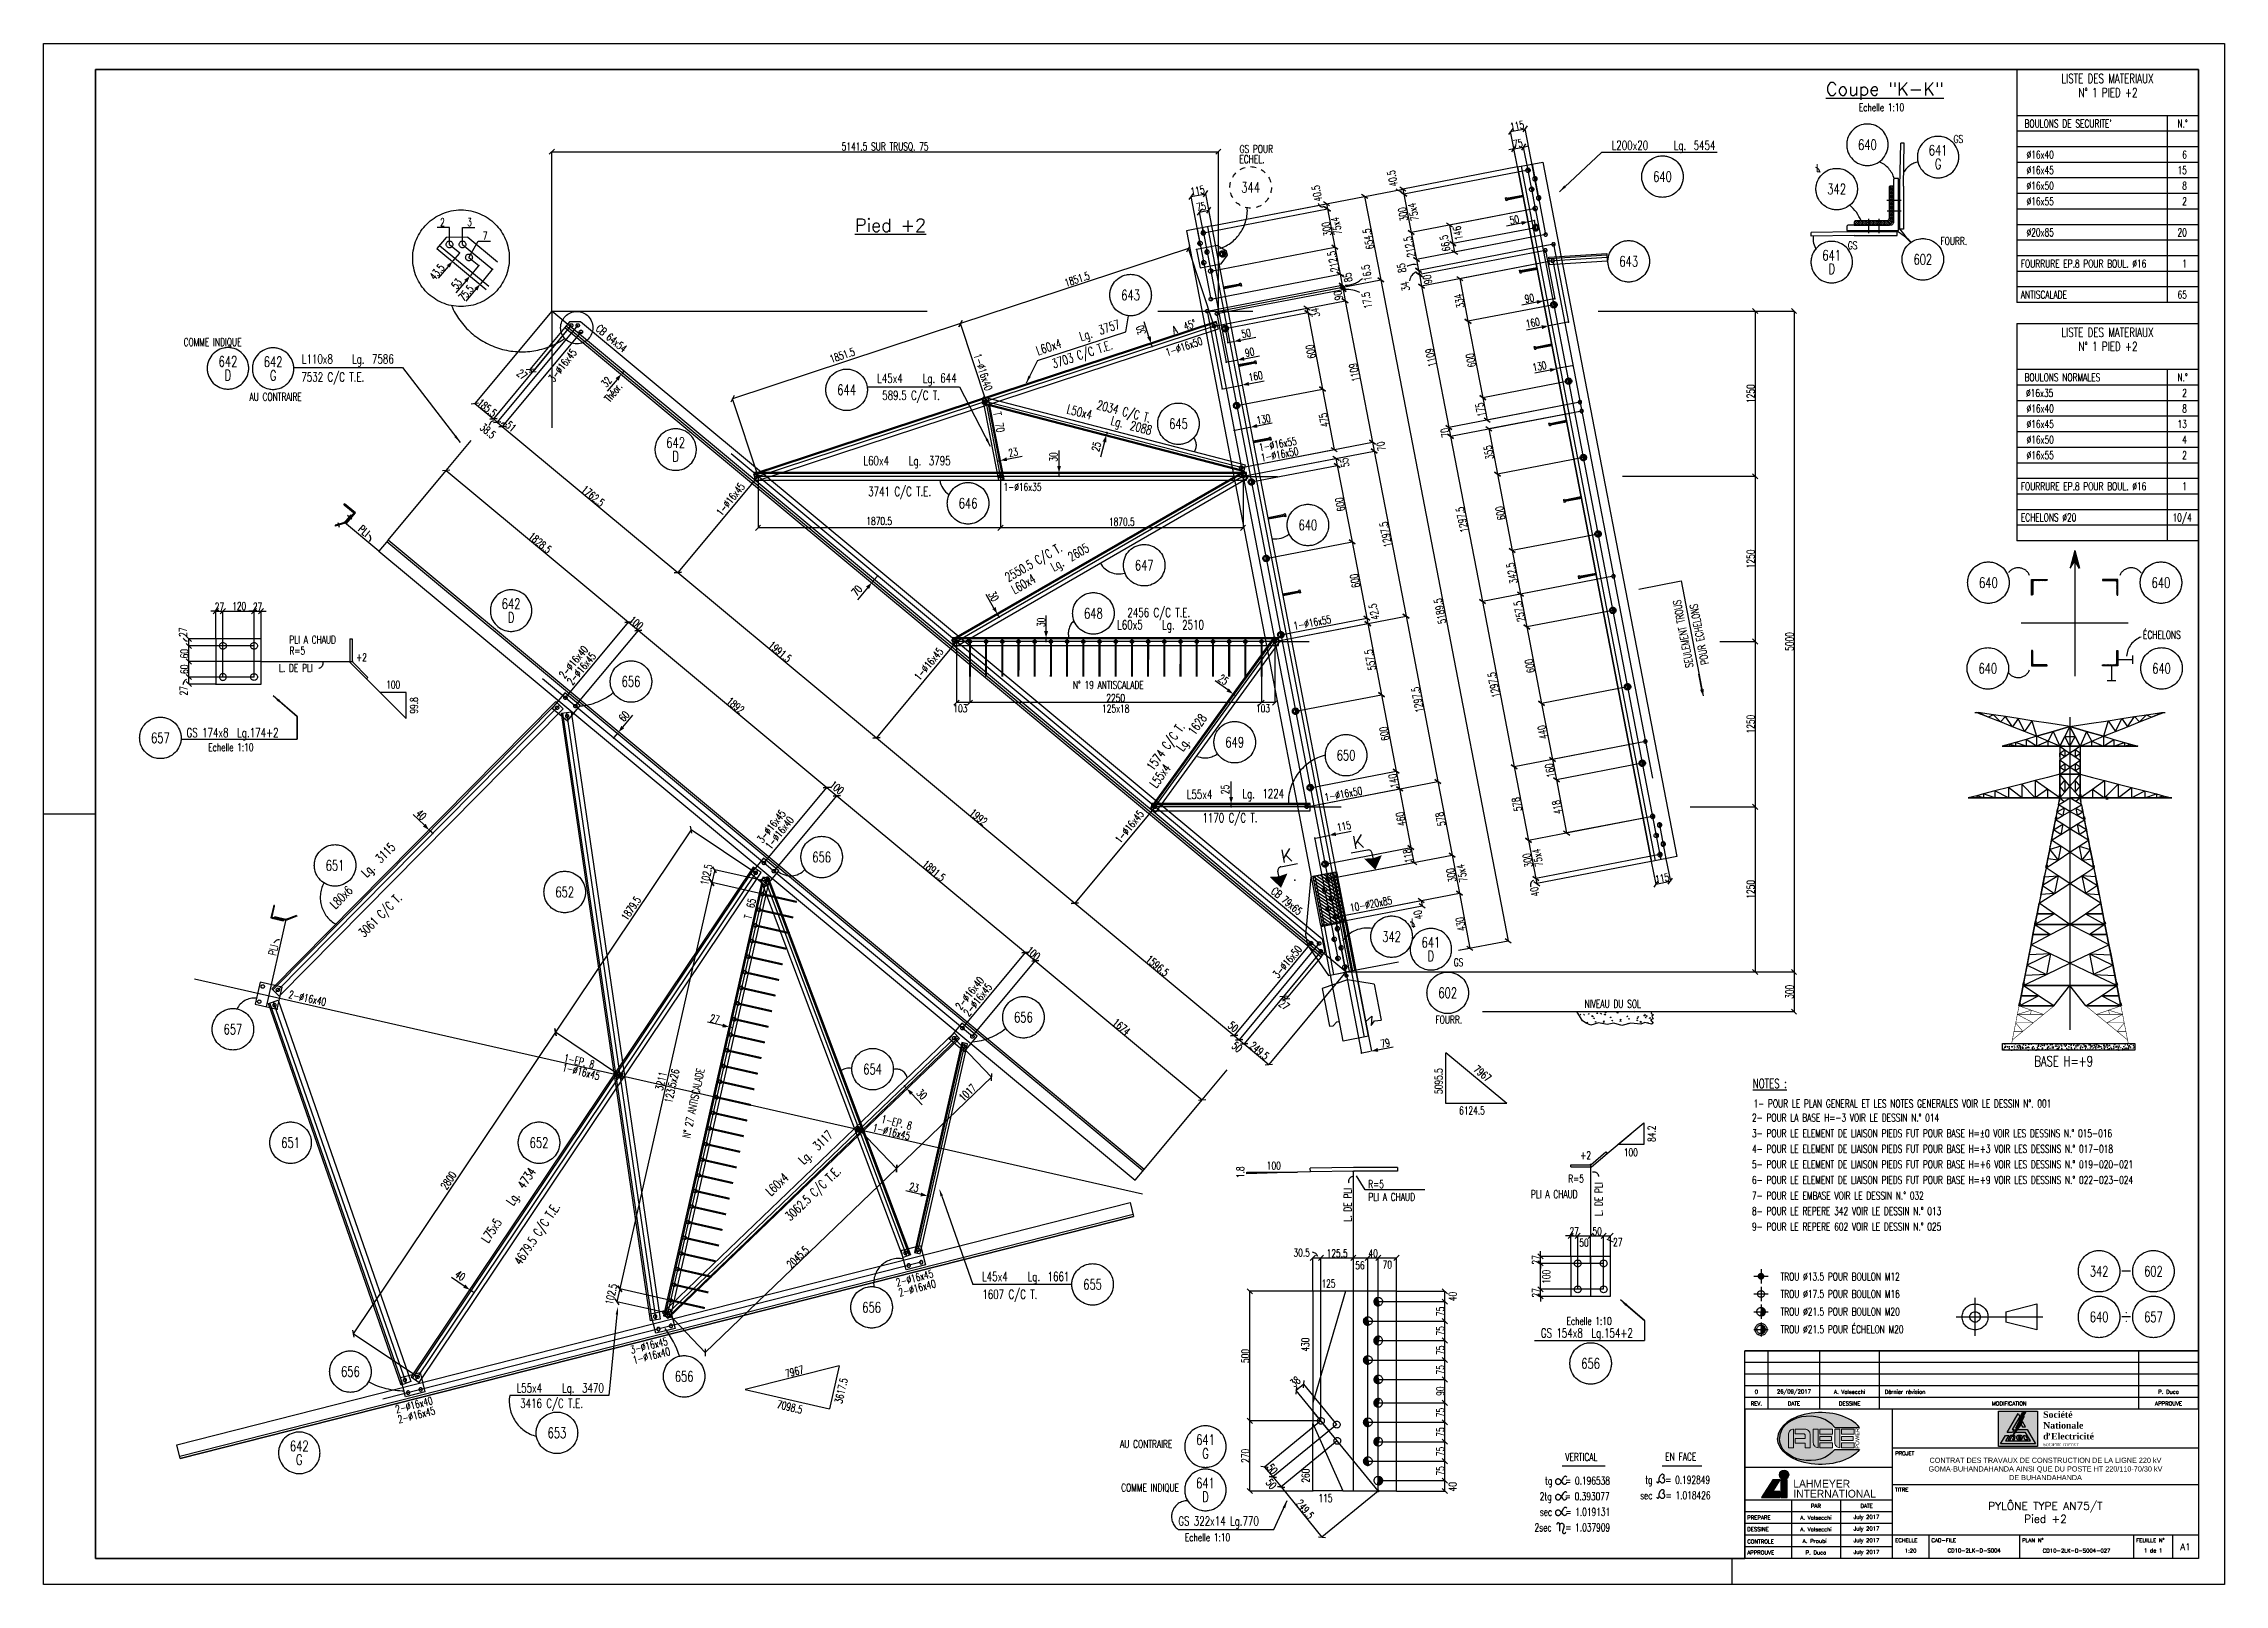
# Paper-space layout 'Layout1' of a CAD drawing. Extents: x 254 to 1095, y 83 to 677.
# The model-space entities are those that its viewports show. They can reach past a viewport. Long polylines and large blocks are cut down to what shows.
import ezdxf
from ezdxf.enums import TextEntityAlignment as Align

# ---------------------------------------------------------------- set-up
doc = ezdxf.new("R2010")
doc.units = 0
doc.header["$LTSCALE"] = 200
doc.header["$MEASUREMENT"] = 0
doc.linetypes.add('DASHDOT', pattern=[1, 0.5, -0.25, 0, -0.25])
doc.linetypes.add('DASHED', pattern=[0.75, 0.5, -0.25])
doc.layers.get('0').update_dxf_attribs({"linetype": 'CONTINUOUS'})
for name, color, linetype in [('035B', 7, 'CONTINUOUS'), ('ASSI', 6, 'CONTINUOUS'), ('BOLLINI_1', 7, 'CONTINUOUS'), ('BOLLINI_5', 7, 'CONTINUOUS'), ('Echelon', 1, 'CONTINUOUS'), ('FORI', 2, 'CONTINUOUS'), ('LINEA-MEDIA', 7, 'CONTINUOUS'), ('LINEA_ANG', 2, 'CONTINUOUS'), ('LINEE_PIASTRA', 2, 'CONTINUOUS'), ('LINEE_PIASTRE', 2, 'CONTINUOUS'), ('LM', 7, 'CONTINUOUS'), ('LP', 3, 'CONTINUOUS'), ('LS', 7, 'CONTINUOUS'), ('LSP', 3, 'CONTINUOUS'), ('MZ', 6, 'DASHDOT'), ('NOTATION', 2, 'CONTINUOUS'), ('PIASTRE', 5, 'CONTINUOUS'), ('PIEGA', 4, 'CONTINUOUS'), ('PIEGA_C_103_50', 7, 'CONTINUOUS'), ('PIEGA_C_4010_50', 7, 'CONTINUOUS'), ('PIEGA_C_4506_50', 7, 'CONTINUOUS'), ('QT_MAL', 7, 'CONTINUOUS'), ('QT_MPR', 7, 'CONTINUOUS'), ('QT_MSP', 7, 'CONTINUOUS'), ('SELLO', 7, 'CONTINUOUS'), ('SELLO-MODIFI', 7, 'CONTINUOUS'), ('TESTI_A_P', 7, 'CONTINUOUS'), ('TRAT-Y', 7, 'DASHED')]:
    doc.layers.add(name, color=color, linetype=linetype)
doc.styles.add('ARIAL', font='arial.ttf')
doc.styles.add('MONO', font='romans.shx', dxfattribs={"width": 0.7})
doc.styles.add('PIEGATI', font='ROMANS8.shx', dxfattribs={"width": 0.7})
doc.styles.add('QUOTE', font='ROMANS8.SHX', dxfattribs={"width": 0.7})
doc.styles.add('RD', font='ROMAND8.SHX', dxfattribs={"width": 0.7})
doc.styles.add('ROMANS', font='romans.shx', dxfattribs={"height": 2.5})
doc.styles.add('RQL', font='ROMANS8.SHX', dxfattribs={"width": 0.7})
doc.styles.add('RS', font='ROMANS8.shx', dxfattribs={"width": 0.7})
doc.styles.get("Standard").update_dxf_attribs({"font": 'ROMANS8.SHX', "width": 0.7})
doc.styles.add('SWIS', font='swissl.ttf')
doc.styles.add('TIMES', font='times.ttf')
doc.styles.add('TIMESNEGRITA', font='')
doc.styles.get('TIMESNEGRITA').set_extended_font_data('Times New Roman', bold=True)
doc.dimstyles.new('FRECCE1', dxfattribs={"dimtxt": 60, "dimasz": 6.66, "dimexe": 0, "dimexo": 0, "dimgap": 1, "dimtad": 1, "dimzin": 0, "dimdsep": 46, "dimtxsty": 'RS', "dimblk1": 'QUOTP', "dimblk2": 'QUOTF', "dimsah": 1, "dimcen": 0, "dimclrd": 2, "dimclre": 2, "dimclrt": 7, "dimadec": 0, "dimazin": 0, "dimtfac": 1, "dimtix": 1, "dimtmove": 2, "dimatfit": 3, "dimldrblk": 'QUOTP', "dimfxl": 1, "dimtolj": 1, "dimtzin": 0, "dimarcsym": 0})
doc.dimstyles.new('TRATTO', dxfattribs={"dimscale": 0, "dimtxt": 60, "dimasz": 40, "dimexe": 0, "dimexo": 0, "dimgap": 5, "dimtad": 1, "dimrnd": 0.5, "dimdsep": 46, "dimtxsty": 'RS', "dimblk1": 'OBLIQUE', "dimblk2": 'OBLIQUE', "dimsah": 1, "dimcen": 0.09, "dimclrd": 2, "dimclre": 2, "dimclrt": 7, "dimadec": 0, "dimazin": 0, "dimtfac": 1, "dimtix": 1, "dimtmove": 2, "dimatfit": 3, "dimfxl": 1, "dimtolj": 1, "dimtzin": 0, "dimarcsym": 0})
pattern_1 = [(45, (-557372.682, 3507.219), (-7.07106781, 7.07106781), [])]

psp = doc.layouts.get("Layout1")

# ---------------------------------------------------------------- texts
at = {"layer": 'SELLO', "color": 2, "style": 'ROMANS'}
for s, height, p in [('REV.', 1.5, (914.86, 152.28)), ('DATE', 1.5, (929.36, 152.28)), ('DESSINE', 1.5, (950.86, 152.28)), ('MODIFICATION', 1.5, (1012.36, 152.28)), ('APPROUVE', 1.5, (1073.86, 152.28)), ('PAR', 1.5, (937.86, 112.78)), ('DATE', 1.5, (957.36, 112.78)), ('A. Valsecchi', 1.5, (937.86, 108.28)), ('A. Valsecchi', 1.5, (937.86, 103.78)), ('July 2017', 1.5, (957.36, 108.28)), ('July 2017', 1.5, (957.36, 103.78)), ('A. Proubi ', 1.5, (937.86, 99.28)), ('P. Duca', 1.5, (937.86, 94.78)), ('July 2017', 1.5, (957.36, 99.28)), ('July 2017', 1.5, (957.36, 94.78)), ('A1', 2.5, (1080.36, 97.03))]:
    psp.add_text(s, height=height, dxfattribs=at).set_placement(p, align=Align.MIDDLE)
for s, p in [('PROJET', (968.36, 133.03)), ('TITRE', (968.36, 119.03)), ('PREPARE', (911.36, 108.28)), ('DESSINE', (911.36, 103.78)), ('APPROUVE', (911.36, 94.78)), ('CONTROLE', (911.36, 99.03)), ('ECHELLE', (968.36, 99.53)), ('CAD-FILE', (982.36, 99.53)), ('PLAN N%%D', (1017.36, 99.53)), ('FEUILLE N%%D', (1061.36, 99.53))]:
    psp.add_text(s, height=1.5, dxfattribs=at).set_placement(p, align=Align.MIDDLE_LEFT)
for s, p in [('1:20', (974.36, 94.78)), ('CD10-2LK-D-S004', (998.86, 94.85)), ('1 de 1', (1067.86, 94.85))]:
    psp.add_text(s, height=1.5, dxfattribs=at).set_placement(p, align=Align.CENTER)
at = {"layer": 'SELLO', "color": 3, "style": 'ROMANS'}
psp.add_text('CD10-2LK-D-S004-027', height=1.5, dxfattribs=at).set_placement((1038.36, 94.78), align=Align.CENTER)
at = {"layer": 'SELLO', "attachment_point": 5}
for s, insert, char_height, style in [('{\\C2;CONTRAT DES TRAVAUX DE CONSTRUCTION DE LA LIGNE 220 kV GOMA-BUHANDAHANDA AINSI QUE DU POSTE HT 220/110-70/30 kV\\PDE BUHANDAHANDA}', (1026.36, 127.03), 2, 'ARIAL'), ('{\\C4;PYLÔNE TYPE AN75/T\\P\\C3;Pied +2}', (1026.36, 110.28), 3, 'ROMANS')]:
    psp.add_mtext_dynamic_manual_height_columns(s, width=118, gutter_width=12.5, heights=[0], dxfattribs=dict(at, insert=insert, char_height=char_height, style=style))
at = {"layer": 'SELLO-MODIFI', "color": 2, "style": 'ROMANS'}
for s, p in [('0', (914.86, 156.78)), ('26/09/2017', (929.36, 156.78)), ('A. Valsecchi', (950.86, 156.78)), ('P. Duca', (1073.86, 156.78))]:
    psp.add_text(s, height=1.5, dxfattribs=at).set_placement(p, align=Align.MIDDLE)
psp.add_text('Dérnier révision', height=1.5, dxfattribs=at).set_placement((964.36, 156.78), align=Align.MIDDLE_LEFT)

msp = doc.modelspace()

# ---------------------------------------------------------------- texts
at = {"color": 7, "style": 'RS', "width": 0.7}
for s, p in [('ÉCHELONS', (645887.048, 2970.661)), ('L. DE PLI', (631510.282, 2715.031))]:
    msp.add_text(s, height=60, dxfattribs=at).set_placement(p)
for p in [(639783.563, -1524.379), (641718.286, -1481.837)]:
    msp.add_text('L. DE PLI', height=60, rotation=90, dxfattribs=at).set_placement(p)
at = {"layer": '035B', "style": 'MONO', "width": 0.7}
msp.add_text('L', height=60, dxfattribs=at).set_placement((643367.898, 6570.121))
at = {"layer": 'LINEA-MEDIA', "style": 'RS', "width": 0.7}
for s, p in [('VERTICAL', (641431.227, -3369.406)), ('EN FACE', (642202.804, -3366.576)), ('tg   = 0.196538', (641275.839, -3552.042)), ('tg   = 0.192849', (642048.141, -3544.799)), ('2tg   = 0.393077', (641234.368, -3672.044)), ('sec   = 1.018426', (642008.314, -3664.801)), ('2sec   = 1.037909', (641194.745, -3912.047)), ('sec   = 1.019131', (641234.809, -3792.045))]:
    msp.add_text(s, height=60.0007, dxfattribs=at).set_placement(p)
at = {"layer": 'LM', "style": 'RD', "width": 0.7}
for s, p in [('LISTE DES MATERIAUX', (645613.376, 7289.967)), ('N%%D 1 PIED +2', (645617.292, 7181.965)), ('LISTE DES MATERIAUX', (645613.376, 5332.264)), ('N%%D 1 PIED +2', (645617.292, 5224.261))]:
    msp.add_text(s, height=69.993, dxfattribs=at).set_placement(p, align=Align.MIDDLE)
at = {"layer": 'LM', "color": 0, "style": 'RS', "width": 0.7}
msp.add_text('1- POUR LE PLAN GENERAL ET LES NOTES GENERALES VOIR LE DESSIN N%%D. 001', height=60, dxfattribs=at).set_placement((642883.361, -643.525))
at = {"layer": 'LM', "style": 'RS', "width": 0.7}
for s, p in [('2- POUR LA BASE H=-3 VOIR LE DESSIN N.° 014', (642871.75, -753.015)), ('3- POUR LE ELEMENT DE LIAISON PIEDS FUT POUR BASE H=%%P0 VOIR LES DESSINS N.° 015-016', (642871.75, -873.015)), ('4- POUR LE ELEMENT DE LIAISON PIEDS FUT POUR BASE H=+3 VOIR LES DESSINS N.° 017-018', (642871.75, -993.015)), ('5- POUR LE ELEMENT DE LIAISON PIEDS FUT POUR BASE H=+6 VOIR LES DESSINS N.° 019-020-021', (642871.75, -1113.015)), ('6- POUR LE ELEMENT DE LIAISON PIEDS FUT POUR BASE H=+9 VOIR LES DESSINS N.° 022-023-024', (642871.75, -1233.015)), ('7- POUR LE EMBASE VOIR LE DESSIN N.° 032', (642871.75, -1353.015)), ('8- POUR LE REPERE 342 VOIR LE DESSIN N.° 013', (642871.75, -1473.015)), ('9- POUR LE REPERE 602 VOIR LE DESSIN N.° 025', (642871.75, -1593.015))]:
    msp.add_text(s, height=60, dxfattribs=at).set_placement(p)
at = {"layer": 'LM', "linetype": 'ByBlock', "style": 'RS', "width": 0.7}
for s, p in [('TROU %%C13.5 POUR BOULON M12', (643091.507, -1977.55)), ('TROU %%C17.5 POUR BOULON M16', (643091.545, -2111.332)), ('TROU %%C21.5 POUR ÉCHELON M20', (643091.519, -2384.985)), ('TROU %%C21.5 POUR BOULON M20', (643091.545, -2248.158))]:
    msp.add_text(s, height=60, dxfattribs=at).set_placement(p)
at = {"layer": 'LM', "char_height": 59.9916, "style": 'RD'}
for s, insert, attachment_point in [("BOULONS DE SECURITE'", (644973.479, 6943.06), 4), ('N.°', (646232.08, 6943.06), 6), ('BOULONS NORMALES', (644973.479, 4985.357), 4), ('N.°', (646232.08, 4985.357), 6)]:
    msp.add_mtext(s, dxfattribs=dict(at, insert=insert, attachment_point=attachment_point))
at = {"layer": 'LS', "color": 3, "style": 'RD'}
for s, p in [('%%UCoupe "K-K"', (643896.448, 7192.626, -3346.012)), ('%%UPied +2', (636227.311, 6161.367))]:
    msp.add_text(s, height=100, dxfattribs=at).set_placement(p, align=Align.MIDDLE)
at = {"layer": 'LS', "color": 7, "style": 'RS', "width": 0.7}
for s, height, p in [('Echelle 1:10', 60, (643695.754, 7037.629)), ('∅16x40', 59.9916, (644989.451, 6673.115)), ('∅16x45', 59.9916, (644989.451, 6553.115)), ('∅16x50', 59.9916, (644989.451, 6433.131)), ('∅16x55', 59.9916, (644989.451, 6313.165)), ('∅20x85', 59.9916, (644989.451, 6073.199)), ('FOURRURE EP.8 POUR BOUL. %%C16', 59.9916, (644944.799, 5833.182)), ('ANTISCALADE', 59.9916, (644944.799, 5593.199)), ('∅16x35', 59.9916, (644985.241, 4835.337)), ('∅16x40', 59.9916, (644989.451, 4715.411)), ('∅16x45', 59.9916, (644989.451, 4595.411)), ('∅16x50', 59.9916, (644989.451, 4475.428)), ('∅16x55', 59.9916, (644989.451, 4355.462)), ('FOURRURE EP.8 POUR BOUL. %%C16', 59.9916, (644944.799, 4115.462)), ('ECHELONS %%C20', 59.9916, (644944.799, 3875.495)), ('Echelle 1:10', 60, (630964.337, 2103.923)), ('NIVEAU DU SOL', 60, (641581.178, 125.081)), ('6124.5', 60, (640612.82, -697.054)), ('Echelle 1:10', 60, (641440.395, -2320.325)), ('Echelle 1:10', 60, (638497.185, -3988.696))]:
    msp.add_text(s, height=height, dxfattribs=at).set_placement(p)
for s, height, p in [('6', 59.992, (646225.79, 6673.115)), ('15', 59.9916, (646225.79, 6553.115)), ('8', 59.992, (646225.79, 6433.131)), ('2', 59.992, (646225.79, 6313.165)), ('20', 59.9916, (646225.79, 6073.199)), ('1', 59.992, (646225.79, 5833.215)), ('65', 59.9916, (646225.79, 5593.232)), ('2', 59.992, (646225.79, 4835.394)), ('8', 59.992, (646225.79, 4715.411)), ('13', 59.9916, (646225.79, 4595.411)), ('4', 59.992, (646225.79, 4475.428)), ('2', 59.992, (646225.79, 4355.462)), ('1', 59.992, (646225.79, 4115.495)), ('10/4', 59.9916, (646262.767, 3875.529))]:
    msp.add_text(s, height=height, dxfattribs=at).set_placement(p, align=Align.RIGHT)
for s, rotation, p in [('PLI', 319.0599191, (632165.418, 3802.059)), ('99.8', 90, (632551.245, 2455.959)), ('PLI', 78.2188773, (631465.72, 570.479)), ('84.2', 90, (642097.357, -846.179)), ('1.8', 90, (638925.731, -1143.817))]:
    msp.add_text(s, height=60, rotation=rotation, dxfattribs=at).set_placement(p, align=Align.MIDDLE)
for p in [(632391.245, 2615.759), (641937.357, -990.379), (639182.78, -1092.166)]:
    msp.add_text('100', height=60, dxfattribs=at).set_placement(p, align=Align.MIDDLE)
at = {"layer": 'LS', "color": 3, "style": 'RD'}
for p in [(639281.828, 1298.31), (639834.188, 1404.832)]:
    msp.add_text('K', height=100, rotation=10.9154326, dxfattribs=at).set_placement(p, align=Align.MIDDLE)
at = {"layer": 'LS', "color": 7, "style": 'RS', "width": 0.7}
for s, rotation, p in [('7967', 320.6182444, (640718.41, -359.538)), ('5095.5', 90, (640484.273, -539.464)), ('7967', 14.6564763, (635424.41, -2727.444)), ('3617.5', 76.9466729, (635853.347, -2931.036)), ('7098.5', 346.9466729, (635346.73, -2960.473))]:
    msp.add_text(s, height=60, rotation=rotation, dxfattribs=at).set_placement(p)
at = {"layer": 'LS', "color": 2, "style": 'RS', "width": 0.7}
for s, p in [('125', (639605.101, -2001.032)), ('115', (639581.598, -3656.335))]:
    msp.add_text(s, height=60, dxfattribs=at).set_placement(p, align=Align.MIDDLE)
for s, p in [('430', (639425.966, -2472.475)), ('260', (639429.513, -3482.562))]:
    msp.add_text(s, height=60, rotation=90, dxfattribs=at).set_placement(p, align=Align.MIDDLE)
at = {"layer": 'LS', "char_height": 60, "attachment_point": 5, "style": 'RS'}
for s, insert, width in [('\\A1;2', (632771.515, 6182.462), 106.9967), ('\\A1;3', (632980.135, 6182.462), 68.49649), ('\\A1;7', (633101.555, 6078.609), 68.49649)]:
    msp.add_mtext(s, dxfattribs=dict(at, insert=insert, width=width))
at = {"layer": 'LS', "color": 3, "insert": (645275.401, -287.211), "char_height": 80, "attachment_point": 5, "style": 'RD'}
msp.add_mtext('BASE H=+9', dxfattribs=at)
at = {"layer": 'NOTATION', "color": 0, "style": 'RS', "width": 0.7}
msp.add_text('%%uNOTES :', height=70, dxfattribs=at).set_placement((642877.206, -493.723))
at = {"layer": 'QT_MPR', "color": 7, "style": 'RS', "width": 0.7}
for s, rotation, p in [('SEULEMENT TROUS', 100.9154326, (642420.563, 2753.635)), ('POUR ECHELONS', 100.9154326, (642539.514, 2776.575)), ('N° 27 ANTISCALADE', 78.1705759, (634680.647, -884.481))]:
    msp.add_text(s, height=60, rotation=rotation, dxfattribs=at).set_placement(p)
msp.add_text('N° 19 ANTISCALADE', height=60, dxfattribs=at).set_placement((637633.294, 2584.591))
at = {"layer": 'TESTI_A_P', "style": 'RS', "width": 0.7}
for s, p in [('GS POUR', (638919.672, 6716.164)), ('GS', (644426.651, 6793.698)), (' ECHEL.', (638888.942, 6638.255)), ('FOURR.', (644325.409, 6007.857)), ('GS', (643610.858, 5973.247)), ('COMME INDIQUE', (630775.153, 5227.461)), ('AU CONTRAIRE', (631283.08, 4805.673)), ('L', (640244.214, 752.342)), ('GS', (640571.348, 445.889)), ('FOURR.', (640430.322, 3.401)), ('AU CONTRAIRE', (637997.417, -3268.713)), ('COMME INDIQUE', (638006.148, -3605.113))]:
    msp.add_text(s, height=60, dxfattribs=at).set_placement(p)
at = {"layer": 'TESTI_A_P', "style": 'RS', "width": 0.65}
msp.add_text('Théor.', height=60, rotation=50.7839922, dxfattribs=at).set_placement((634061.45, 4789.548))

# ---------------------------------------------------------------- blocks, each defined once
blk = doc.blocks.new('LOGO SNEL')
at = {"layer": 'SELLO'}
h = blk.add_hatch(color=170, dxfattribs=at)
h.paths.add_polyline_path([(-3.08, 6.8), (-18.08, 6.8), (-18.08, -6.8), (-3.08, -6.8)])
h.paths.add_polyline_path([(-7.65, 0.74), (-8.92, 0.74), (-9.49, 1.73), (-8.86, 2.83)], flags=16)
h.paths.add_polyline_path([(-8.27, 4.7), (-10.07, 1.41), (-9.68, 1.41), (-10.97, -0.35), (-7.02, -0.35), (-3.86, -5.82), (-17.3, -5.82), (-15.41, -2.54), (-14.14, -2.54), (-15.41, -4.72), (-5.76, -4.72), (-7.65, -1.44), (-11.77, -1.44), (-12.42, -2.33), (-11.14, 0.17), (-11.49, 0.35), (-10.07, 3.14), (-10.42, 3.31), (-8.86, 6.38), (-7.61, 6.48), (-8.59, 4.7)], flags=16)
h.paths.add_polyline_path([(-9.95, 4.72), (-12.88, -0.35), (-12.1, -0.35), (-12.73, -1.44), (-14.78, -1.44), (-10.58, 5.82)], flags=16)
h.paths.add_polyline_path([(-7.7, -2.54), (-6.81, -4.26), (-7.9, -4.26), (-8.53, -2.54)], flags=16)
h.paths.add_polyline_path([(-9.03, -2.9), (-8.93, -3.09), (-8.86, -3.32), (-8.85, -3.52), (-10.41, -3.52), (-10.38, -3.67), (-10.3, -3.76), (-10.29, -3.77), (-10.2, -3.81), (-10.08, -3.83), (-9.99, -3.84), (-9.86, -3.83), (-9.77, -3.8), (-9.67, -3.74), (-9.65, -3.71), (-8.86, -3.71), (-8.93, -3.87), (-9.08, -4.03), (-9.28, -4.14), (-9.49, -4.2), (-9.66, -4.23), (-9.86, -4.25), (-10.11, -4.26), (-10.37, -4.23), (-10.59, -4.18), (-10.79, -4.09), (-10.93, -3.99), (-11.07, -3.83), (-11.15, -3.62), (-11.17, -3.41), (-11.16, -3.21), (-11.09, -3), (-10.99, -2.87), (-10.89, -2.77), (-10.75, -2.68), (-10.55, -2.6), (-10.31, -2.55), (-10.07, -2.54), (-9.82, -2.54), (-9.57, -2.58), (-9.36, -2.66), (-9.18, -2.76)], flags=16)
h.paths.add_polyline_path([(-9.62, -3.12), (-9.59, -3.23), (-10.45, -3.23), (-10.38, -3.1), (-10.27, -3), (-10.12, -2.96), (-9.95, -2.95), (-9.73, -2.99)], flags=0)
h.paths.add_polyline_path([(-12.73, -2.84), (-12.72, -2.84, -0.53324), (-12.35, -3.38), (-12.71, -4.26), (-11.93, -4.26), (-11.72, -3.03, 0.387199), (-12, -2.58, 0.188481), (-12.93, -2.68), (-12.87, -2.54), (-13.47, -2.54), (-14.36, -4.26), (-13.57, -4.26), (-13.09, -3.08, -0.304428)], flags=16)
h = blk.add_hatch(color=50, dxfattribs=at)
h.paths.add_polyline_path([(-14.78, -1.44), (-12.73, -1.44), (-12.1, -0.35), (-12.88, -0.35), (-9.95, 4.72), (-10.58, 5.82)])
h.paths.add_polyline_path([(-8.86, 2.83), (-9.49, 1.73), (-8.92, 0.74), (-7.65, 0.74)])
h.paths.add_polyline_path([(-10.97, -0.35), (-11.77, -1.44), (-7.65, -1.44), (-5.76, -4.72), (-15.41, -4.72), (-14.14, -2.54), (-15.41, -2.54), (-17.3, -5.82), (-3.86, -5.82), (-7.02, -0.35)])
h.paths.add_polyline_path([(-7.7, -2.54), (-8.53, -2.54), (-7.9, -4.26), (-6.81, -4.26)], flags=17)
h.paths.add_polyline_path([(-8.95, -3.05), (-9.01, -2.95), (-9.07, -2.87), (-9.15, -2.79), (-9.23, -2.73), (-9.31, -2.68), (-9.41, -2.64), (-9.52, -2.6), (-9.63, -2.57), (-9.76, -2.55), (-9.89, -2.54), (-10.03, -2.54), (-10.11, -2.54), (-10.24, -2.55), (-10.37, -2.56), (-10.49, -2.59), (-10.6, -2.62), (-10.7, -2.66), (-10.79, -2.71), (-10.87, -2.76), (-10.9, -2.79), (-10.99, -2.87), (-11.05, -2.95), (-11.11, -3.05), (-11.14, -3.16), (-11.17, -3.27), (-11.17, -3.4), (-11.17, -3.44), (-11.16, -3.56), (-11.13, -3.67), (-11.09, -3.78), (-11.03, -3.87), (-10.96, -3.96), (-10.87, -4.03), (-10.83, -4.06), (-10.74, -4.11), (-10.64, -4.16), (-10.54, -4.19), (-10.42, -4.22), (-10.3, -4.24), (-10.17, -4.25), (-10.03, -4.26), (-9.92, -4.25), (-9.78, -4.25), (-9.66, -4.23), (-9.54, -4.21), (-9.43, -4.19), (-9.33, -4.15), (-9.24, -4.12), (-9.14, -4.06), (-9.04, -3.99), (-8.97, -3.91), (-8.91, -3.81), (-8.86, -3.71), (-9.62, -3.71), (-9.8, -3.82), (-10.04, -3.84), (-10.27, -3.79), (-10.38, -3.67), (-10.41, -3.52), (-8.85, -3.52), (-8.86, -3.38), (-8.88, -3.26), (-8.91, -3.15)], flags=17)
h.paths.add_polyline_path([(-9.59, -3.23), (-10.45, -3.23), (-10.38, -3.1), (-10.27, -3), (-10.12, -2.96), (-9.95, -2.95), (-9.73, -2.99), (-9.62, -3.12)], flags=16)
h.paths.add_polyline_path([(-12.35, -3.38), (-12.71, -4.26), (-11.93, -4.26), (-11.72, -3.03, 0.387199), (-12, -2.58, 0.188481), (-12.93, -2.68), (-12.87, -2.54), (-13.47, -2.54), (-14.36, -4.26), (-13.57, -4.26), (-13.09, -3.08, -0.304428), (-12.73, -2.84), (-12.72, -2.84, -0.53324)], flags=17)
blk.add_hatch(color=10, dxfattribs=at).paths.add_polyline_path([(-11.14, 0.17), (-11.49, 0.35), (-10.07, 3.14), (-10.42, 3.31), (-8.86, 6.38), (-7.61, 6.48), (-8.59, 4.7), (-8.27, 4.7), (-10.07, 1.41), (-9.68, 1.41), (-12.42, -2.33)])
at = {"layer": 'SELLO', "color": 170}
blk.add_lwpolyline([(-18.08, 6.8), (-3.08, 6.8), (-3.08, -6.8), (-18.08, -6.8)], close=True, dxfattribs=at)
at = {"layer": 'SELLO', "color": 50}
for points in [[(-14.78, -1.44), (-10.58, 5.82), (-9.95, 4.72), (-12.88, -0.35), (-12.1, -0.35), (-12.73, -1.44)], [(-8.92, 0.74), (-7.65, 0.74), (-8.86, 2.83), (-9.49, 1.73)], [(-10.9, -2.79), (-10.99, -2.87), (-11.05, -2.95), (-11.11, -3.05), (-11.14, -3.16), (-11.17, -3.27), (-11.17, -3.4), (-11.17, -3.44), (-11.16, -3.56), (-11.13, -3.67), (-11.09, -3.78), (-11.03, -3.87), (-10.96, -3.96), (-10.87, -4.03), (-10.83, -4.06), (-10.74, -4.11), (-10.64, -4.16), (-10.54, -4.19), (-10.42, -4.22), (-10.3, -4.24), (-10.17, -4.25), (-10.03, -4.26), (-9.92, -4.25), (-9.78, -4.25), (-9.66, -4.23), (-9.54, -4.21), (-9.43, -4.19), (-9.33, -4.15), (-9.24, -4.12), (-9.14, -4.06), (-9.04, -3.99), (-8.97, -3.91), (-8.91, -3.81), (-8.86, -3.71), (-9.65, -3.71), (-9.67, -3.74), (-9.77, -3.8), (-9.86, -3.83), (-9.99, -3.84), (-10.08, -3.83), (-10.2, -3.81), (-10.29, -3.77), (-10.3, -3.76), (-10.38, -3.67), (-10.41, -3.52), (-8.85, -3.52), (-8.86, -3.38), (-8.88, -3.26), (-8.91, -3.15), (-8.95, -3.05), (-9.01, -2.95), (-9.07, -2.87), (-9.15, -2.79), (-9.23, -2.73), (-9.31, -2.68), (-9.41, -2.64), (-9.52, -2.6), (-9.63, -2.57), (-9.76, -2.55), (-9.89, -2.54), (-10.03, -2.54), (-10.11, -2.54), (-10.24, -2.55), (-10.37, -2.56), (-10.49, -2.59), (-10.6, -2.62), (-10.7, -2.66), (-10.79, -2.71), (-10.87, -2.76)], [(-9.99, -2.95), (-10.12, -2.96), (-10.23, -2.99), (-10.29, -3.02), (-10.38, -3.1), (-10.43, -3.2), (-10.44, -3.23), (-9.59, -3.23), (-9.62, -3.12), (-9.7, -3.03), (-9.71, -3.02), (-9.8, -2.97), (-9.92, -2.95)], [(-6.81, -4.26), (-7.9, -4.26), (-8.53, -2.54), (-7.7, -2.54)]]:
    blk.add_lwpolyline(points, close=True, dxfattribs=at)
at = {"layer": 'SELLO', "color": 10}
blk.add_lwpolyline([(-11.14, 0.17), (-11.49, 0.35), (-10.07, 3.14), (-10.42, 3.31), (-8.86, 6.38), (-7.61, 6.48), (-8.59, 4.7), (-8.27, 4.7), (-10.07, 1.41), (-9.68, 1.41), (-12.42, -2.33)], close=True, dxfattribs=at)
at = {"layer": 'SELLO', "color": 50}
blk.add_lwpolyline([(-10.97, -0.35), (-7.02, -0.35), (-3.86, -5.82), (-17.3, -5.82), (-15.41, -2.54), (-14.14, -2.54), (-15.41, -4.72), (-5.76, -4.72), (-7.65, -1.44), (-11.77, -1.44)], dxfattribs=at)
blk.add_lwpolyline([(-12.73, -2.84), (-12.72, -2.84, -0.53324), (-12.35, -3.38), (-12.71, -4.26), (-11.93, -4.26), (-11.72, -3.03, 0.387199), (-12, -2.58, 0.188481), (-12.93, -2.68), (-12.87, -2.54), (-13.47, -2.54), (-14.36, -4.26), (-13.57, -4.26), (-13.09, -3.08, -0.304428)], format="xyb", close=True, dxfattribs=at)
at = {"layer": 'SELLO'}
for s, height, style, p in [('SOCIETE  D ETAT', 1.0938, 'TIMES', (-0.9, -6.16)), (',', 2.5, 'TIMESNEGRITA', (1, -1.03)), (',', 1.09, 'TIMES', (7.74, -5.24))]:
    blk.add_text(s, height=height, dxfattribs=dict(at, style=style)).set_placement(p, align=Align.MIDDLE_LEFT)
at = {"layer": 'SELLO', "insert": (-0.9, 1.28), "char_height": 2.5, "width": 21.0938, "attachment_point": 4, "style": 'TIMESNEGRITA'}
blk.add_mtext('Société\\PNationale\\Pd Electricité', dxfattribs=at)
blk = doc.blocks.new('LOGO LAHMEYER')
at = {"layer": 'SELLO', "true_color": 0x231f20}
h = blk.add_hatch(color=250, dxfattribs=at)
h.dxf.hatch_style = 1
h.paths.add_polyline_path([(-14.55, -5.31), (-12.12, -5.31), (-12.12, 1.57), (-14.55, 1.57)])
h.paths.add_polyline_path([(-14.98, -5.31), (-14.98, -2.89), (-17.59, -2.89), (-14.81, 1.57), (-17.67, 1.57), (-21.98, -5.31)])
at = {"layer": 'SELLO', "true_color": 0xee1c25}
h = blk.add_hatch(color=240, dxfattribs=at)
h.dxf.hatch_style = 1
edge = h.paths.add_edge_path()
edge.add_arc((-13.33, 3.51), 1.8, 0, 360)
at = {"layer": 'SELLO', "color": 250, "true_color": 0x231f20}
for points in [[(-14.98, -5.31), (-14.98, -2.89), (-17.59, -2.89), (-14.81, 1.57), (-17.67, 1.57), (-21.98, -5.31)], [(-14.55, -5.31), (-12.12, -5.31), (-12.12, 1.57), (-14.55, 1.57)]]:
    blk.add_lwpolyline(points, close=True, dxfattribs=at)
at = {"layer": 'SELLO', "color": 240, "true_color": 0xee1c25}
blk.add_circle((-13.33, 3.51), 1.8, dxfattribs=at)
at = {"layer": 'SELLO', "color": 250, "true_color": 0x231f20, "style": 'ARIAL', "width": 0.95}
blk.add_text('LAHMEYER', height=3, dxfattribs=at).set_placement((-9.74, 1.57), align=Align.TOP_LEFT)
blk.add_text('INTERNATIONAL', height=3, dxfattribs=at).set_placement((-9.74, -6.2), align=Align.BOTTOM_LEFT)
blk = doc.blocks.new('LOGO AEE')
at = {"layer": 'SELLO', "true_color": 0x2e4894, "transparency": 33554687}
h = blk.add_hatch(color=167, dxfattribs=at)
h.dxf.hatch_style = 1
edge = h.paths.add_edge_path()
edge.add_ellipse((0.8, 0), major_axis=(-16.61, 0), ratio=0.602151, start_angle=205.37693, end_angle=360)
edge.add_ellipse((0.8, 0), major_axis=(-16.61, 0), ratio=0.602151, start_angle=0, end_angle=154.62307)
edge.add_line((15.81, -4.29), (6.23, -4.29))
edge.add_ellipse((-3.66, 0), major_axis=(-11.43, 0), ratio=0.75, start_angle=0, end_angle=150, ccw=False)
edge.add_ellipse((-3.66, 0), major_axis=(-11.43, 0), ratio=0.75, start_angle=210, end_angle=360, ccw=False)
edge.add_line((6.23, 4.29), (15.81, 4.29))
at = {"layer": 'SELLO', "lineweight": 0, "true_color": 0x615b56}
h = blk.add_hatch(color=251, dxfattribs=at)
h.dxf.hatch_style = 1
h.paths.add_polyline_path([(13.74, 3.57), (8.83, 3.57), (8.83, 1.68), (13.74, 1.68)])
h.paths.add_polyline_path([(8.18, 3.57), (6.3, 3.57), (6.3, -1.63), (6.32, -1.93), (6.41, -2.33), (6.59, -2.68), (6.85, -3.01), (7.04, -3.19), (7.39, -3.4), (7.77, -3.53), (8.18, -3.57)])
h.paths.add_polyline_path([(13.33, 0.77), (8.83, 0.77), (8.83, -0.76), (13.33, -0.76)])
h.paths.add_polyline_path([(13.74, -1.73), (8.83, -1.73), (8.83, -3.57), (13.74, -3.57)])
h.paths.add_polyline_path([(5.41, 3.57), (0.49, 3.57), (0.49, 1.68), (5.41, 1.68)])
h.paths.add_polyline_path([(-0.15, 3.57), (-2.03, 3.57), (-2.03, -1.63), (-2.01, -1.93), (-1.91, -2.33), (-1.74, -2.68), (-1.48, -3.01), (-1.29, -3.19), (-0.94, -3.4), (-0.56, -3.53), (-0.15, -3.57)])
h.paths.add_polyline_path([(5, 0.77), (0.49, 0.77), (0.49, -0.76), (5, -0.76)])
h.paths.add_polyline_path([(5.41, -1.73), (0.49, -1.73), (0.49, -3.57), (5.41, -3.57)])
h.paths.add_polyline_path([(-9.67, 3.57), (-9.93, 3.56), (-10.33, 3.47), (-10.69, 3.29), (-11.01, 3.04), (-11.17, 2.88), (-11.38, 2.54), (-11.51, 2.15), (-11.55, 1.73), (-11.55, -3.57), (-9.67, -3.57)])
h.paths.add_polyline_path([(-5.34, 3.57), (-9.04, 3.57), (-9.04, 1.73), (-5.77, 1.73), (-5.59, 1.73), (-5.26, 1.56), (-5.2, 1.45), (-5.13, 1.02), (-5.13, -0.02), (-9.04, -0.02), (-9.04, -1.84), (-5.13, -1.84), (-5.13, -3.57), (-3.3, -3.57), (-3.3, 1.73), (-3.31, 1.99), (-3.41, 2.38), (-3.61, 2.73), (-3.89, 3.04), (-4.15, 3.25), (-4.51, 3.43), (-4.91, 3.54)])
at = {"layer": 'SELLO', "color": 251, "lineweight": 0, "true_color": 0x615b56}
for points in [[(-9.67, 3.57), (-9.93, 3.56), (-10.33, 3.47), (-10.69, 3.29), (-11.01, 3.04), (-11.17, 2.88), (-11.38, 2.54), (-11.51, 2.15), (-11.55, 1.73), (-11.55, -3.57), (-9.67, -3.57)], [(-5.34, 3.57), (-9.04, 3.57), (-9.04, 1.73), (-5.77, 1.73), (-5.59, 1.73), (-5.26, 1.56), (-5.2, 1.45), (-5.13, 1.02), (-5.13, -0.02), (-9.04, -0.02), (-9.04, -1.84), (-5.13, -1.84), (-5.13, -3.57), (-3.3, -3.57), (-3.3, 1.73), (-3.31, 1.99), (-3.41, 2.38), (-3.61, 2.73), (-3.89, 3.04), (-4.15, 3.25), (-4.51, 3.43), (-4.91, 3.54)], [(-0.15, 3.57), (-2.03, 3.57), (-2.03, -1.63), (-2.01, -1.93), (-1.91, -2.33), (-1.74, -2.68), (-1.48, -3.01), (-1.29, -3.19), (-0.94, -3.4), (-0.56, -3.53), (-0.15, -3.57)], [(5.41, 3.57), (0.49, 3.57), (0.49, 1.68), (5.41, 1.68)], [(5, 0.77), (0.49, 0.77), (0.49, -0.76), (5, -0.76)], [(8.18, 3.57), (6.3, 3.57), (6.3, -1.63), (6.32, -1.93), (6.41, -2.33), (6.59, -2.68), (6.85, -3.01), (7.04, -3.19), (7.39, -3.4), (7.77, -3.53), (8.18, -3.57)], [(13.74, 3.57), (8.83, 3.57), (8.83, 1.68), (13.74, 1.68)], [(13.33, 0.77), (8.83, 0.77), (8.83, -0.76), (13.33, -0.76)], [(5.41, -1.73), (0.49, -1.73), (0.49, -3.57), (5.41, -3.57)], [(13.74, -1.73), (8.83, -1.73), (8.83, -3.57), (13.74, -3.57)]]:
    blk.add_lwpolyline(points, close=True, dxfattribs=at)
at = {"layer": 'SELLO', "color": 167, "true_color": 0x2e4894}
for points in [[(6.23, 4.29), (15.81, 4.29)], [(6.23, -4.29), (15.81, -4.29)]]:
    blk.add_lwpolyline(points, dxfattribs=at)
for centre, major_axis, ratio, start_param in [((0.8, 0), (-16.61, 0), 0.602151, 3.584504), ((-3.66, 0), (-11.43, 0), 0.75, 3.665191)]:
    blk.add_ellipse(centre, major_axis=major_axis, ratio=ratio, start_param=start_param, end_param=6.283185, dxfattribs=at)
at = {"layer": 'SELLO', "color": 167, "true_color": 0x2e4894, "extrusion": (0, 0, -1)}
for centre, major_axis, ratio, start_param in [((-3.66, 0), (-11.43, 0), 0.75, 3.665191), ((0.8, 0), (-16.61, 0), 0.602151, 3.584504)]:
    blk.add_ellipse(centre, major_axis=major_axis, ratio=ratio, start_param=start_param, end_param=6.283185, dxfattribs=at)
at = {"layer": 'SELLO', "color": 13, "true_color": 0xd3505e, "style": 'SWIS'}
blk.add_text('POWER', height=1.5, rotation=90, dxfattribs=at).set_placement((14.91, 0), align=Align.MIDDLE)
blk = doc.blocks.new('MRKR_98')
blk.add_point((0, 0))
at = {"color": 7, "style": 'QUOTE', "width": 0.5, "flags": 1}
for tag, p in [('AUX2', (3.71, 4.93)), ('NFORI', (3.72, 5.3)), ('TI', (3.73, 6.83)), ('AUX1', (3.73, 4.19)), ('DI_S', (3.73, 6.42)), ('D_S', (3.73, 6.02)), ('E_S', (3.73, 5.68)), ('FAM', (3.73, 4.55)), ('COMMESSA', (3.73, 3.85)), ('MD', (3.73, 3.51)), ('MP', (3.73, 3.16)), ('LARGHEZZA', (3.73, 2.82)), ('SPESSORE', (3.73, 2.48)), ('NP', (3.73, 2.14)), ('SV', (3.73, 1.79)), ('PESO', (3.73, 1.45)), ('QUA', (3.73, 1.11)), ('LUN', (3.73, 0.76)), ('PROF', (3.73, 0.42)), ('POS', (3.73, 0.08))]:
    blk.add_attdef(tag, p, '', height=0.2, dxfattribs=at)
at = {"color": 7, "flags": 1}
for tag, p in [('LAV1', (5.26, 6.88)), ('LAV2', (5.26, 6.55)), ('LAV3', (5.26, 6.21)), ('LAV4', (5.26, 5.88)), ('LAV5', (5.26, 5.55)), ('LAV6', (5.26, 5.21)), ('LAV7', (5.26, 4.88)), ('LAV8', (5.26, 4.55)), ('LAV9', (5.26, 4.21)), ('LAV10', (5.26, 3.88))]:
    blk.add_attdef(tag, p, '', height=0.2, dxfattribs=at)
blk = doc.blocks.new('ASSE98')
blk.add_line((0, 0), (1, 0))
at = {"color": 7, "style": 'QUOTE', "width": 0.5, "flags": 1}
for tag, p in [('TI', (1.3831, 6.8273)), ('DI_S', (1.3831, 6.4218)), ('D_S', (1.3831, 6.0209)), ('E_S', (1.3831, 5.6806)), ('NFORI', (1.3645, 5.2979)), ('ALAR', (1.3635, 4.9325)), ('FAM', (1.3775, 4.5465)), ('ALA', (1.3831, 4.1926)), ('DISP2', (1.3831, 3.8497)), ('DISP1', (1.3831, 3.5069)), ('PINZAF', (1.3831, 3.164)), ('PINZAI', (1.3831, 2.8211)), ('TRP', (1.3831, 2.4783)), ('NP', (1.3831, 2.1354)), ('SV', (1.3831, 1.7926)), ('PESO', (1.3831, 1.4497)), ('QUA', (1.3831, 1.1069)), ('LUN', (1.3831, 0.764)), ('PROF', (1.3831, 0.4211)), ('POS', (1.3831, 0.0783))]:
    blk.add_attdef(tag, p, '', height=0.2, dxfattribs=at)
at = {"color": 7, "flags": 1}
for tag, p in [('LAV1', (3.0743, 6.8285)), ('LAV2', (3.0743, 6.4951)), ('LAV3', (3.0743, 6.1618)), ('LAV4', (3.0743, 5.8285)), ('LAV5', (3.0743, 5.4951)), ('LAV6', (3.0743, 5.1618)), ('LAV7', (3.0743, 4.8285)), ('LAV8', (3.0743, 4.4951)), ('LAV9', (3.0743, 4.1618)), ('LAV10', (3.0743, 3.8285))]:
    blk.add_attdef(tag, p, '', height=0.2, dxfattribs=at)
blk = doc.blocks.new('20')
at = {"color": 0}
for p, q in [((0, 0.98), (0.02, 1)), ((0, 0.94), (0.06, 1)), ((1, -0.01), (0, 0.99)), ((0, 0.89), (0.1, 0.99)), ((0, 0.85), (0.14, 0.99)), ((0, 0.8), (0.18, 0.98)), ((0, 0.76), (0.22, 0.98)), ((0, 0.71), (0.25, 0.97)), ((0, 0.67), (0.29, 0.96)), ((1, -0.05), (0, 0.95)), ((0, 0.62), (0.32, 0.95)), ((0, 0.58), (0.36, 0.93)), ((0, 0.53), (0.39, 0.92)), ((0, 0.49), (0.42, 0.91)), ((1, -0.09), (0, 0.9)), ((0, 0.44), (0.45, 0.89)), ((0, 0.4), (0.48, 0.88)), ((0.99, -0.13), (0, 0.86)), ((0, 0.35), (0.51, 0.86)), ((0, 0.31), (0.54, 0.84)), ((0, 0.26), (0.56, 0.83)), ((0.99, -0.17), (0, 0.81)), ((0, 0.22), (0.59, 0.81)), ((0, 0.17), (0.61, 0.79)), ((0.98, -0.21), (0, 0.77)), ((0, 0.13), (0.64, 0.77)), ((0, 0.08), (0.66, 0.75)), ((0, 0.04), (0.69, 0.73)), ((0.97, -0.25), (0, 0.72)), ((0, -0.01), (0.71, 0.7)), ((0.96, -0.28), (0, 0.68)), ((0, -0.05), (0.73, 0.68)), ((0, -0.1), (0.75, 0.66)), ((0.95, -0.32), (0, 0.63)), ((0, -0.14), (0.77, 0.63)), ((0, -0.19), (0.79, 0.61)), ((0.94, -0.35), (0, 0.59)), ((0, -0.23), (0.81, 0.58)), ((0, -0.28), (0.83, 0.56)), ((0.92, -0.38), (0, 0.54)), ((0, -0.32), (0.85, 0.53)), ((0.91, -0.41), (0, 0.5)), ((0, -0.36), (0.87, 0.5)), ((0, -0.41), (0.88, 0.47)), ((0.9, -0.44), (0, 0.45)), ((0, -0.45), (0.9, 0.44)), ((0.88, -0.47), (0, 0.41)), ((0, -0.5), (0.91, 0.41)), ((0, -0.54), (0.92, 0.38)), ((0.87, -0.5), (0, 0.36)), ((0, -0.59), (0.94, 0.35)), ((0.85, -0.53), (0, 0.32)), ((0, -0.63), (0.95, 0.31)), ((0, -0.68), (0.96, 0.28)), ((0.83, -0.56), (0, 0.27)), ((0, -0.72), (0.97, 0.25)), ((0.81, -0.58), (0, 0.23)), ((0, -0.77), (0.98, 0.21)), ((0.79, -0.61), (0, 0.18)), ((0, -0.81), (0.99, 0.17)), ((0.77, -0.63), (0, 0.14)), ((0, -0.86), (0.99, 0.13)), ((0.75, -0.66), (0, 0.09)), ((0, -0.9), (1, 0.09)), ((0.73, -0.68), (0, 0.05)), ((0, -0.95), (1, 0.05)), ((0.71, -0.7), (0, 0.01)), ((0, -0.99), (1, 0.01)), ((1, 0.04), (0.04, 1)), ((1, 0.09), (0.09, 1)), ((0.99, 0.14), (0.14, 0.99)), ((0.98, 0.19), (0.19, 0.98)), ((0.97, 0.25), (0.25, 0.97)), ((0.95, 0.31), (0.31, 0.95)), ((0.92, 0.38), (0.38, 0.92)), ((0.88, 0.47), (0.47, 0.88)), ((0.81, 0.59), (0.59, 0.81)), ((0.69, -0.73), (0, -0.04)), ((0.66, -0.75), (0, -0.08)), ((0.64, -0.77), (0, -0.13)), ((0.61, -0.79), (0, -0.17)), ((0.59, -0.81), (0, -0.22)), ((0.56, -0.83), (0, -0.26)), ((0.54, -0.84), (0, -0.31)), ((0.51, -0.86), (0, -0.35)), ((0.48, -0.88), (0, -0.4)), ((0.45, -0.89), (0, -0.44)), ((0.42, -0.91), (0, -0.49)), ((0.39, -0.92), (0, -0.53)), ((0.36, -0.93), (0, -0.58)), ((0.32, -0.95), (0, -0.62)), ((0.29, -0.96), (0, -0.67)), ((0.25, -0.97), (0, -0.71)), ((0.22, -0.98), (0, -0.76)), ((0.18, -0.98), (0, -0.8)), ((0.14, -0.99), (0, -0.85)), ((0.1, -0.99), (0, -0.89)), ((0.04, -1), (1, -0.04)), ((0.09, -1), (1, -0.09)), ((0.14, -0.99), (0.99, -0.14)), ((0.19, -0.98), (0.98, -0.19)), ((0.25, -0.97), (0.97, -0.25)), ((0.31, -0.95), (0.95, -0.31)), ((0.38, -0.92), (0.92, -0.38)), ((0.47, -0.88), (0.88, -0.47)), ((0.59, -0.81), (0.81, -0.59))]:
    blk.add_line(p, q, dxfattribs=at)
blk.add_line((0, 1), (0, -1))
blk.add_circle((0, 0), 1)
blk = doc.blocks.new('P20')
at = {"color": 0}
for p, q in [((1, 0), (0, 1)), ((1, 0), (0, 1)), ((0, 1), (0, 1)), ((0, 0.9), (0.1, 1)), ((0, 0.9), (0.1, 1)), ((0, 0.8), (0.1, 1)), ((0, 0.8), (0.2, 1)), ((0, 0.8), (0.2, 1)), ((0, 0.7), (0.3, 1)), ((0, 0.7), (0.3, 1)), ((1, -0.1), (0, 0.9)), ((1, -0.1), (0, 0.9)), ((1, -0.1), (0, 0.9)), ((0, 0.6), (0.3, 0.9)), ((0, 0.6), (0.4, 0.9)), ((0, 0.5), (0.4, 0.9)), ((0, 0.5), (0.4, 0.9)), ((0, 0.4), (0.4, 0.9)), ((0, 0.4), (0.5, 0.9)), ((0, 0.4), (0.5, 0.9)), ((1, -0.2), (0, 0.8)), ((1, -0.2), (0, 0.8)), ((0, 0.3), (0.5, 0.8)), ((0, 0.3), (0.6, 0.8)), ((0, 0.2), (0.6, 0.8)), ((0, 0.2), (0.6, 0.8)), ((0, 0.1), (0.6, 0.8)), ((1, -0.2), (0, 0.7)), ((1, -0.3), (0, 0.7)), ((0, 0.1), (0.7, 0.7)), ((0, 0), (0.7, 0.7)), ((0, 0), (0.7, 0.7)), ((0, -0.1), (0.7, 0.7)), ((0, -0.1), (0.8, 0.7)), ((0.9, -0.3), (0, 0.6)), ((0.9, -0.3), (0, 0.6)), ((0, -0.1), (0.8, 0.6)), ((0, -0.2), (0.8, 0.6)), ((0, -0.2), (0.8, 0.6)), ((0, -0.3), (0.8, 0.6)), ((0.9, -0.4), (0, 0.5)), ((0.9, -0.4), (0, 0.5)), ((0.9, -0.4), (0, 0.5)), ((0, -0.3), (0.8, 0.5)), ((0, -0.4), (0.9, 0.5)), ((0, -0.4), (0.9, 0.5)), ((0.9, -0.5), (0, 0.4)), ((0.9, -0.5), (0, 0.4)), ((0, -0.5), (0.9, 0.4)), ((0, -0.5), (0.9, 0.4)), ((0, -0.5), (0.9, 0.4)), ((0.8, -0.5), (0, 0.3)), ((0.8, -0.6), (0, 0.3)), ((0, -0.6), (0.9, 0.3)), ((0, -0.6), (0.9, 0.3)), ((0, -0.7), (1, 0.3)), ((0.8, -0.6), (0, 0.2)), ((0.8, -0.6), (0, 0.2)), ((0, -0.7), (1, 0.2)), ((0, -0.8), (1, 0.2)), ((0, -0.8), (1, 0.2)), ((0.8, -0.6), (0, 0.1)), ((0.8, -0.7), (0, 0.1)), ((0.7, -0.7), (0, 0.1)), ((0, -0.9), (1, 0.1)), ((0, -0.9), (1, 0.1)), ((0, -0.9), (1, 0.1)), ((0.7, -0.7), (0, 0)), ((0, -1), (1, 0)), ((1, 0.1), (0.1, 1)), ((1, 0.1), (0.1, 1)), ((1, 0.2), (0.2, 1)), ((1, 0.2), (0.2, 1)), ((0.9, 0.3), (0.3, 0.9)), ((0.9, 0.4), (0.4, 0.9)), ((0.9, 0.5), (0.5, 0.9)), ((0.8, 0.6), (0.6, 0.8)), ((0.7, -0.7), (0, 0)), ((0, -1), (1, 0)), ((0.7, -0.7), (0, -0.1)), ((0.6, -0.8), (0, -0.1)), ((0.6, -0.8), (0, -0.2)), ((0.6, -0.8), (0, -0.2)), ((0.6, -0.8), (0, -0.3)), ((0.5, -0.8), (0, -0.3)), ((0.5, -0.9), (0, -0.4)), ((0.5, -0.9), (0, -0.4)), ((0.4, -0.9), (0, -0.4)), ((0.4, -0.9), (0, -0.5)), ((0.4, -0.9), (0, -0.5)), ((0.4, -0.9), (0, -0.6)), ((0.3, -0.9), (0, -0.6)), ((0.3, -1), (0, -0.7)), ((0.3, -1), (0, -0.7)), ((0.2, -1), (0, -0.8)), ((0.2, -1), (0, -0.8)), ((0.1, -1), (0, -0.8)), ((0.1, -1), (0, -0.9)), ((0.1, -1), (1, -0.1)), ((0.1, -1), (1, -0.1)), ((0.2, -1), (1, -0.2)), ((0.2, -1), (1, -0.2)), ((0.3, -0.9), (0.9, -0.3)), ((0.4, -0.9), (0.9, -0.4)), ((0.5, -0.9), (0.9, -0.5)), ((0.6, -0.8), (0.8, -0.6))]:
    blk.add_line(p, q, dxfattribs=at)
for radius in [1.5, 1]:
    blk.add_circle((0, 0), radius)
blk = doc.blocks.new('16')
blk.add_circle((0, 0), 1)
blk = doc.blocks.new('_OBLIQUE')
at = {"color": 0, "linetype": 'ByBlock'}
blk.add_line((-0.5, -0.5), (0.5, 0.5), dxfattribs=at)
blk = doc.blocks.new('*D18')
at = {"layer": 'LS', "color": 2, "lineweight": -2, "transparency": 16777216}
for p, q in [((633615, 5497), (633615, 6726)), ((633615, 6726), (638756, 6726)), ((638756, 5497), (638756, 6726))]:
    blk.add_line(p, q, dxfattribs=at)
at = {"layer": 'LS', "color": 2, "lineweight": -2, "transparency": 16777216, "xscale": 40, "yscale": 40, "zscale": 40, "rotation": 180}
blk.add_blockref('_OBLIQUE', (633615, 6726), dxfattribs=at)
at = {"layer": 'LS', "color": 2, "lineweight": -2, "transparency": 16777216, "xscale": 40, "yscale": 40, "zscale": 40}
blk.add_blockref('_OBLIQUE', (638756, 6726), dxfattribs=at)
at = {"layer": 'LS', "color": 7, "transparency": 16777216, "insert": (636185, 6763), "char_height": 60, "attachment_point": 5, "style": 'RS'}
blk.add_mtext('\\A1;5141.5 SUR TRUSQ. 75', dxfattribs=at)
blk = doc.blocks.new('A$C6E393FD9')
at = {"layer": 'Echelon', "color": 3}
blk.add_lwpolyline([(3, 0), (0, 20), (169, 41), (168, 47), (178, 48), (182, 17), (172, 16), (171, 22), (3, 0)], close=True, dxfattribs=at)
at = {"layer": 'MZ', "ltscale": 0.2}
blk.add_line((1, 10), (180, 33), dxfattribs=at)
blk = doc.blocks.new('QUOTP')
at = {"layer": 'ASSI', "color": 2, "const_width": 1.07}
blk.add_lwpolyline([(-0.5, 0, 1), (0.5, 0, 1)], format="xyb", close=True, dxfattribs=at)
blk = doc.blocks.new('QUOTF')
at = {"layer": 'LS', "color": 2}
blk.add_line((7.5, 0), (25.5, 0), dxfattribs=at)
blk.add_solid([(7.5, 2.25), (0, 0), (7.5, -2.25)], dxfattribs=at)
blk = doc.blocks.new('*D19')
at = {"layer": 'QT_MAL', "color": 2, "lineweight": -2, "transparency": 16777216}
for p, q in [((641144, 6185), (641144, 6185)), ((641187, 6193), (641151, 6186)), ((641193, 6194), (641193, 6194))]:
    blk.add_line(p, q, dxfattribs=at)
at = {"layer": 'QT_MAL', "color": 2, "lineweight": -2, "transparency": 16777216, "xscale": 6.66, "yscale": 6.66, "zscale": 6.66}
for name, p, rotation in [('QUOTF', (641144, 6185), 190.9154326102406), ('QUOTP', (641193, 6194), 10.91543261024063)]:
    blk.add_blockref(name, p, dxfattribs=dict(at, rotation=rotation))
at = {"layer": 'QT_MAL', "color": 7, "transparency": 16777216, "insert": (641039, 6201), "char_height": 60, "attachment_point": 5, "rotation": 10.9154, "style": 'RS'}
blk.add_mtext('\\A1;50', dxfattribs=at)
blk = doc.blocks.new('*D20')
at = {"layer": 'LS', "color": 2, "lineweight": -2, "transparency": 16777216}
for p, q in [((641685, 5497), (643196, 5497)), ((643196, 5497), (643196, 401)), ((639739, 401), (643196, 401))]:
    blk.add_line(p, q, dxfattribs=at)
at = {"layer": 'LS', "color": 2, "lineweight": -2, "transparency": 16777216, "xscale": 40, "yscale": 40, "zscale": 40}
for p, rotation in [((643196, 5497), 90), ((643196, 401), 270)]:
    blk.add_blockref('_OBLIQUE', p, dxfattribs=dict(at, rotation=rotation))
at = {"layer": 'LS', "color": 7, "transparency": 16777216, "insert": (643161, 2949), "char_height": 60, "attachment_point": 5, "rotation": 90, "style": 'RS'}
blk.add_mtext('\\A1;5000', dxfattribs=at)
blk = doc.blocks.new('*D21')
at = {"layer": 'LS', "color": 2, "lineweight": -2, "transparency": 16777216}
for p, q in [((641685, 5497), (642896, 5497)), ((642896, 5497), (642896, 4223)), ((641872, 4223), (642896, 4223))]:
    blk.add_line(p, q, dxfattribs=at)
at = {"layer": 'LS', "color": 2, "lineweight": -2, "transparency": 16777216, "xscale": 40, "yscale": 40, "zscale": 40}
for p, rotation in [((642896, 5497), 90), ((642896, 4223), 270)]:
    blk.add_blockref('_OBLIQUE', p, dxfattribs=dict(at, rotation=rotation))
at = {"layer": 'LS', "color": 7, "transparency": 16777216, "insert": (642861, 4860), "char_height": 60, "attachment_point": 5, "rotation": 90, "style": 'RS'}
blk.add_mtext('\\A1;1250', dxfattribs=at)
blk = doc.blocks.new('*D22')
at = {"layer": 'LS', "color": 2, "lineweight": -2, "transparency": 16777216}
for p, q in [((641872, 4223), (642896, 4223)), ((642896, 4223), (642896, 2949)), ((642623, 2949), (642896, 2949))]:
    blk.add_line(p, q, dxfattribs=at)
at = {"layer": 'LS', "color": 2, "lineweight": -2, "transparency": 16777216, "xscale": 40, "yscale": 40, "zscale": 40}
for p, rotation in [((642896, 4223), 90), ((642896, 2949), 270)]:
    blk.add_blockref('_OBLIQUE', p, dxfattribs=dict(at, rotation=rotation))
at = {"layer": 'LS', "color": 7, "transparency": 16777216, "insert": (642861, 3586), "char_height": 60, "attachment_point": 5, "rotation": 90, "style": 'RS'}
blk.add_mtext('\\A1;1250', dxfattribs=at)
blk = doc.blocks.new('*D23')
at = {"layer": 'LS', "color": 2, "lineweight": -2, "transparency": 16777216}
for p, q in [((642623, 2949), (642896, 2949)), ((642896, 2949), (642896, 1675)), ((642395, 1675), (642896, 1675))]:
    blk.add_line(p, q, dxfattribs=at)
at = {"layer": 'LS', "color": 2, "lineweight": -2, "transparency": 16777216, "xscale": 40, "yscale": 40, "zscale": 40}
for p, rotation in [((642896, 2949), 90), ((642896, 1675), 270)]:
    blk.add_blockref('_OBLIQUE', p, dxfattribs=dict(at, rotation=rotation))
at = {"layer": 'LS', "color": 7, "transparency": 16777216, "insert": (642861, 2312), "char_height": 60, "attachment_point": 5, "rotation": 90, "style": 'RS'}
blk.add_mtext('\\A1;1250', dxfattribs=at)
blk = doc.blocks.new('*D24')
at = {"layer": 'LS', "color": 2, "lineweight": -2, "transparency": 16777216}
for p, q in [((642395, 1675), (642896, 1675)), ((642896, 1675), (642896, 401)), ((639739, 401), (642896, 401))]:
    blk.add_line(p, q, dxfattribs=at)
at = {"layer": 'LS', "color": 2, "lineweight": -2, "transparency": 16777216, "xscale": 40, "yscale": 40, "zscale": 40}
for p, rotation in [((642896, 1675), 90), ((642896, 401), 270)]:
    blk.add_blockref('_OBLIQUE', p, dxfattribs=dict(at, rotation=rotation))
at = {"layer": 'LS', "color": 7, "transparency": 16777216, "insert": (642861, 1038), "char_height": 60, "attachment_point": 5, "rotation": 90, "style": 'RS'}
blk.add_mtext('\\A1;1250', dxfattribs=at)
blk = doc.blocks.new('*D25')
at = {"layer": 'LS', "color": 2, "lineweight": -2, "transparency": 16777216}
for p, q in [((639930, 401), (643196, 401)), ((643196, 401), (643196, 95)), ((640794, 95), (643196, 95))]:
    blk.add_line(p, q, dxfattribs=at)
at = {"layer": 'LS', "color": 2, "lineweight": -2, "transparency": 16777216, "xscale": 40, "yscale": 40, "zscale": 40}
for p, rotation in [((643196, 401), 90), ((643196, 95), 270)]:
    blk.add_blockref('_OBLIQUE', p, dxfattribs=dict(at, rotation=rotation))
at = {"layer": 'LS', "color": 7, "transparency": 16777216, "insert": (643161, 248), "char_height": 60, "attachment_point": 5, "rotation": 90, "style": 'RS'}
blk.add_mtext('\\A1;300', dxfattribs=at)
blk = doc.blocks.new('*D26')
at = {"layer": 'QT_MAL', "color": 2, "lineweight": -2, "transparency": 16777216}
for p, q in [((636082, 3402), (636082, 3402)), ((636123, 3450), (636086, 3407)), ((636127, 3456), (636127, 3456))]:
    blk.add_line(p, q, dxfattribs=at)
at = {"layer": 'QT_MAL', "color": 2, "lineweight": -2, "transparency": 16777216, "xscale": 6.66, "yscale": 6.66, "zscale": 6.66}
for name, p, rotation in [('QUOTF', (636082, 3402), 230.2379279389873), ('QUOTP', (636127, 3456), 50.23792793898726)]:
    blk.add_blockref(name, p, dxfattribs=dict(at, rotation=rotation))
at = {"layer": 'QT_MAL', "color": 7, "transparency": 16777216, "insert": (635967, 3342), "char_height": 60, "attachment_point": 5, "rotation": 50.2379, "style": 'RS'}
blk.add_mtext('\\A1;70', dxfattribs=at)
blk = doc.blocks.new('*D27')
at = {"layer": 'QT_MAL', "color": 2, "lineweight": -2, "transparency": 16777216}
for p, q in [((634166, 5029), (634154, 5014)), ((634171, 5034), (634171, 5034))]:
    blk.add_line(p, q, dxfattribs=at)
at = {"layer": 'QT_MAL', "color": 2, "lineweight": -2, "transparency": 16777216, "xscale": 6.66, "yscale": 6.66, "zscale": 6.66}
for name, p, rotation in [('QUOTF', (634150, 5009), 230.2379279389873), ('QUOTP', (634171, 5034), 50.23792793898726)]:
    blk.add_blockref(name, p, dxfattribs=dict(at, rotation=rotation))
at = {"layer": 'QT_MAL', "color": 7, "transparency": 16777216, "insert": (634036, 4950), "char_height": 60, "attachment_point": 5, "rotation": 50.2379, "style": 'RS'}
blk.add_mtext('\\A1;32', dxfattribs=at)
blk = doc.blocks.new('*D189')
at = {"layer": 'QT_MAL', "color": 2, "lineweight": -2, "transparency": 16777216}
for p, q in [((639859, -224), (639859, -224)), ((639866, -223), (639930, -210))]:
    blk.add_line(p, q, dxfattribs=at)
at = {"layer": 'QT_MAL', "color": 2, "lineweight": -2, "transparency": 16777216, "xscale": 6.66, "yscale": 6.66, "zscale": 6.66}
for name, p, rotation in [('QUOTF', (639937, -209), 10.91543261024238), ('QUOTP', (639859, -224), 190.9154326102424)]:
    blk.add_blockref(name, p, dxfattribs=dict(at, rotation=rotation))
at = {"layer": 'QT_MAL', "color": 7, "transparency": 16777216, "insert": (640043, -148), "char_height": 60, "attachment_point": 5, "rotation": 10.9154, "style": 'RS'}
blk.add_mtext('\\A1;79', dxfattribs=at)
blk = doc.blocks.new('*D28')
at = {"layer": 'QT_MPR', "color": 2, "lineweight": -2, "transparency": 16777216}
for p, q in [((638526, 5979), (636767, 5400)), ((638723, 5381), (638526, 5979)), ((636964, 4802), (636767, 5400))]:
    blk.add_line(p, q, dxfattribs=at)
at = {"layer": 'QT_MPR', "color": 2, "lineweight": -2, "transparency": 16777216, "xscale": 40, "yscale": 40, "zscale": 40}
for p, rotation in [((638526, 5979), 18.22201793895806), ((636767, 5400), 198.222017938958)]:
    blk.add_blockref('_OBLIQUE', p, dxfattribs=dict(at, rotation=rotation))
at = {"layer": 'QT_MPR', "color": 7, "transparency": 16777216, "insert": (637666, 5743), "char_height": 60, "attachment_point": 5, "rotation": 18.222, "style": 'RS'}
blk.add_mtext('\\A1;1851.5', dxfattribs=at)
blk = doc.blocks.new('*D29')
at = {"layer": 'QT_MPR', "color": 2, "lineweight": -2, "transparency": 16777216}
for p, q in [((636767, 5400), (635008, 4821)), ((636964, 4802), (636767, 5400)), ((635205, 4223), (635008, 4821))]:
    blk.add_line(p, q, dxfattribs=at)
at = {"layer": 'QT_MPR', "color": 2, "lineweight": -2, "transparency": 16777216, "xscale": 40, "yscale": 40, "zscale": 40}
for p, rotation in [((636767, 5400), 18.22201793895806), ((635008, 4821), 198.222017938958)]:
    blk.add_blockref('_OBLIQUE', p, dxfattribs=dict(at, rotation=rotation))
at = {"layer": 'QT_MPR', "color": 7, "transparency": 16777216, "insert": (635855, 5156), "char_height": 60, "attachment_point": 5, "rotation": 18.222, "style": 'RS'}
blk.add_mtext('\\A1;1851.5', dxfattribs=at)
blk = doc.blocks.new('*D30')
at = {"layer": 'QT_MPR', "color": 2, "lineweight": -2, "transparency": 16777216}
for p, q in [((637075, 4223), (637075, 3826)), ((638946, 4223), (638946, 3826)), ((638946, 3826), (637075, 3826))]:
    blk.add_line(p, q, dxfattribs=at)
at = {"layer": 'QT_MPR', "color": 2, "lineweight": -2, "transparency": 16777216, "xscale": 40, "yscale": 40, "zscale": 40}
for p, rotation in [((637075, 3826), 179.999999996976), ((638946, 3826), 359.999999996976)]:
    blk.add_blockref('_OBLIQUE', p, dxfattribs=dict(at, rotation=rotation))
at = {"layer": 'QT_MPR', "color": 7, "transparency": 16777216, "insert": (638011, 3872), "char_height": 60, "attachment_point": 5, "rotation": 360, "style": 'RS'}
blk.add_mtext('\\A1;1870.5', dxfattribs=at)
blk = doc.blocks.new('*D31')
at = {"layer": 'QT_MPR', "color": 2, "lineweight": -2, "transparency": 16777216}
for p, q in [((635205, 4223), (635205, 3826)), ((637075, 4223), (637075, 3826)), ((637075, 3826), (635205, 3826))]:
    blk.add_line(p, q, dxfattribs=at)
at = {"layer": 'QT_MPR', "color": 2, "lineweight": -2, "transparency": 16777216, "xscale": 40, "yscale": 40, "zscale": 40}
for p, rotation in [((635205, 3826), 179.999999996976), ((637075, 3826), 359.999999996976)]:
    blk.add_blockref('_OBLIQUE', p, dxfattribs=dict(at, rotation=rotation))
at = {"layer": 'QT_MPR', "color": 7, "transparency": 16777216, "insert": (636140, 3878), "char_height": 60, "attachment_point": 5, "rotation": 360, "style": 'RS'}
blk.add_mtext('\\A1;1870.5', dxfattribs=at)
blk = doc.blocks.new('*D32')
at = {"layer": 'QT_MAL', "color": 2, "lineweight": -2, "transparency": 16777216}
blk.add_line((638792, 4898), (638936, 4926), dxfattribs=at)
at = {"layer": 'QT_MAL', "color": 2, "lineweight": -2, "transparency": 16777216, "xscale": 6.66, "yscale": 6.66, "zscale": 6.66}
for name, p, rotation in [('QUOTP', (638785, 4897), 190.9154326102521), ('QUOTF', (638942, 4927), 10.91543261025215)]:
    blk.add_blockref(name, p, dxfattribs=dict(at, rotation=rotation))
at = {"layer": 'QT_MAL', "color": 7, "transparency": 16777216, "insert": (639043, 4995), "char_height": 60, "attachment_point": 5, "rotation": 10.9154, "style": 'RS'}
blk.add_mtext('\\A1;160', dxfattribs=at)
blk = doc.blocks.new('*D33')
at = {"layer": 'QT_MAL', "color": 2, "lineweight": -2, "transparency": 16777216}
for p, q in [((638817, 5103), (638817, 5103)), ((638823, 5105), (638899, 5119)), ((638905, 5120), (638905, 5120))]:
    blk.add_line(p, q, dxfattribs=at)
at = {"layer": 'QT_MAL', "color": 2, "lineweight": -2, "transparency": 16777216, "xscale": 6.66, "yscale": 6.66, "zscale": 6.66}
for name, p, rotation in [('QUOTP', (638817, 5103), 190.9154326102534), ('QUOTF', (638905, 5120), 10.91543261025337)]:
    blk.add_blockref(name, p, dxfattribs=dict(at, rotation=rotation))
at = {"layer": 'QT_MAL', "color": 7, "transparency": 16777216, "insert": (638997, 5180), "char_height": 60, "attachment_point": 5, "rotation": 10.9154, "style": 'RS'}
blk.add_mtext('\\A1;90', dxfattribs=at)
blk = doc.blocks.new('*D34')
at = {"layer": 'QT_MAL', "color": 2, "lineweight": -2, "transparency": 16777216}
for p, q in [((638828, 5254), (638828, 5254)), ((638835, 5255), (638871, 5262)), ((638878, 5263), (638878, 5263))]:
    blk.add_line(p, q, dxfattribs=at)
at = {"layer": 'QT_MAL', "color": 2, "lineweight": -2, "transparency": 16777216, "xscale": 6.66, "yscale": 6.66, "zscale": 6.66}
for name, p, rotation in [('QUOTP', (638828, 5254), 190.915432610245), ('QUOTF', (638878, 5263), 10.91543261024502)]:
    blk.add_blockref(name, p, dxfattribs=dict(at, rotation=rotation))
at = {"layer": 'QT_MAL', "color": 7, "transparency": 16777216, "insert": (638970, 5325), "char_height": 60, "attachment_point": 5, "rotation": 10.9154, "style": 'RS'}
blk.add_mtext('\\A1;50', dxfattribs=at)
blk = doc.blocks.new('*D35')
at = {"layer": 'QT_MAL', "color": 2, "lineweight": -2, "transparency": 16777216}
for p, q in [((638877, 4578), (638877, 4578)), ((638884, 4579), (638998, 4601)), ((639005, 4602), (639005, 4602))]:
    blk.add_line(p, q, dxfattribs=at)
at = {"layer": 'QT_MAL', "color": 2, "lineweight": -2, "transparency": 16777216, "xscale": 6.66, "yscale": 6.66, "zscale": 6.66}
for name, p, rotation in [('QUOTP', (638877, 4578), 190.915432610245), ('QUOTF', (639005, 4602), 10.91543261024502)]:
    blk.add_blockref(name, p, dxfattribs=dict(at, rotation=rotation))
at = {"layer": 'QT_MAL', "color": 7, "transparency": 16777216, "insert": (639104, 4663), "char_height": 60, "attachment_point": 5, "rotation": 10.9154, "style": 'RS'}
blk.add_mtext('\\A1;130', dxfattribs=at)
blk = doc.blocks.new('*D36')
at = {"layer": 'QT_MAL', "color": 2, "lineweight": -2, "transparency": 16777216}
blk.add_line((641484, 5075), (641369, 5053), dxfattribs=at)
at = {"layer": 'QT_MAL', "color": 2, "lineweight": -2, "transparency": 16777216, "xscale": 6.66, "yscale": 6.66, "zscale": 6.66}
for name, p, rotation in [('QUOTF', (641363, 5051), 190.9154326102484), ('QUOTP', (641490, 5076), 10.91543261024847)]:
    blk.add_blockref(name, p, dxfattribs=dict(at, rotation=rotation))
at = {"layer": 'QT_MAL', "color": 7, "transparency": 16777216, "insert": (641232, 5071), "char_height": 60, "attachment_point": 5, "rotation": 10.9154, "style": 'RS'}
blk.add_mtext('\\A1;130', dxfattribs=at)
blk = doc.blocks.new('*D37')
at = {"layer": 'QT_MAL', "color": 2, "lineweight": -2, "transparency": 16777216}
blk.add_line((641450, 5411), (641305, 5383), dxfattribs=at)
at = {"layer": 'QT_MAL', "color": 2, "lineweight": -2, "transparency": 16777216, "xscale": 6.66, "yscale": 6.66, "zscale": 6.66}
for name, p, rotation in [('QUOTF', (641299, 5382), 190.9154326102521), ('QUOTP', (641456, 5412), 10.91543261025214)]:
    blk.add_blockref(name, p, dxfattribs=dict(at, rotation=rotation))
at = {"layer": 'QT_MAL', "color": 7, "transparency": 16777216, "insert": (641181, 5407), "char_height": 60, "attachment_point": 5, "rotation": 10.9154, "style": 'RS'}
blk.add_mtext('\\A1;160', dxfattribs=at)
blk = doc.blocks.new('*D38')
at = {"layer": 'QT_MAL', "color": 2, "lineweight": -2, "transparency": 16777216}
for p, q in [((641262, 5575), (641262, 5575)), ((641343, 5591), (641268, 5576)), ((641350, 5592), (641350, 5592))]:
    blk.add_line(p, q, dxfattribs=at)
at = {"layer": 'QT_MAL', "color": 2, "lineweight": -2, "transparency": 16777216, "xscale": 6.66, "yscale": 6.66, "zscale": 6.66}
for name, p, rotation in [('QUOTF', (641262, 5575), 190.9154326102534), ('QUOTP', (641350, 5592), 10.91543261025334)]:
    blk.add_blockref(name, p, dxfattribs=dict(at, rotation=rotation))
at = {"layer": 'QT_MAL', "color": 7, "transparency": 16777216, "insert": (641155, 5596), "char_height": 60, "attachment_point": 5, "rotation": 10.9154, "style": 'RS'}
blk.add_mtext('\\A1;90', dxfattribs=at)
blk = doc.blocks.new('*D39')
at = {"layer": 'LS', "color": 2, "lineweight": -2, "transparency": 16777216}
for p, q in [((638609, 6260), (638683, 6275)), ((638640, 6100), (638609, 6260)), ((638706, 6153), (638683, 6275))]:
    blk.add_line(p, q, dxfattribs=at)
at = {"layer": 'LS', "color": 2, "lineweight": -2, "transparency": 16777216, "xscale": 40, "yscale": 40, "zscale": 40}
for p, rotation in [((638609, 6260), 190.915432614), ((638683, 6275), 10.91543261400001)]:
    blk.add_blockref('_OBLIQUE', p, dxfattribs=dict(at, rotation=rotation))
at = {"layer": 'LS', "color": 7, "transparency": 16777216, "insert": (638623, 6303), "char_height": 60, "attachment_point": 5, "rotation": 10.9154, "style": 'RS'}
blk.add_mtext('\\A1;75', dxfattribs=at)
blk = doc.blocks.new('*D40')
at = {"layer": 'LS', "color": 2, "lineweight": -2, "transparency": 16777216}
for p, q in [((638545, 6381), (638658, 6402)), ((638706, 6153), (638658, 6402)), ((638615, 6018), (638545, 6381))]:
    blk.add_line(p, q, dxfattribs=at)
at = {"layer": 'LS', "color": 2, "lineweight": -2, "transparency": 16777216, "xscale": 40, "yscale": 40, "zscale": 40}
for p, rotation in [((638545, 6381), 190.915432614), ((638658, 6402), 10.91543261400001)]:
    blk.add_blockref('_OBLIQUE', p, dxfattribs=dict(at, rotation=rotation))
at = {"layer": 'LS', "color": 7, "transparency": 16777216, "insert": (638595, 6426), "char_height": 60, "attachment_point": 5, "rotation": 10.9154, "style": 'RS'}
blk.add_mtext('\\A1;115', dxfattribs=at)
blk = doc.blocks.new('*D41')
at = {"layer": 'LS', "color": 2, "lineweight": -2, "transparency": 16777216}
for p, q in [((641035, 6748), (640996, 6740)), ((641035, 6748), (641109, 6762)), ((641062, 6608), (641035, 6748)), ((641109, 6762), (641148, 6770)), ((641144, 6583), (641109, 6762))]:
    blk.add_line(p, q, dxfattribs=at)
at = {"layer": 'LS', "color": 2, "lineweight": -2, "transparency": 16777216, "xscale": 40, "yscale": 40, "zscale": 40}
for p, rotation in [((641035, 6748), 10.91543261400001), ((641109, 6762), 190.915432614)]:
    blk.add_blockref('_OBLIQUE', p, dxfattribs=dict(at, rotation=rotation))
at = {"layer": 'LS', "color": 7, "transparency": 16777216, "insert": (641066, 6789), "char_height": 60, "attachment_point": 5, "rotation": 10.9154, "style": 'RS'}
blk.add_mtext('\\A1;75', dxfattribs=at)
blk = doc.blocks.new('*D42')
at = {"layer": 'LS', "color": 2, "lineweight": -2, "transparency": 16777216}
for p, q in [((641010, 6881), (641123, 6903)), ((641226, 6369), (641123, 6903)), ((641062, 6608), (641010, 6881))]:
    blk.add_line(p, q, dxfattribs=at)
at = {"layer": 'LS', "color": 2, "lineweight": -2, "transparency": 16777216, "xscale": 40, "yscale": 40, "zscale": 40}
for p, rotation in [((641010, 6881), 190.915432614), ((641123, 6903), 10.91543261400001)]:
    blk.add_blockref('_OBLIQUE', p, dxfattribs=dict(at, rotation=rotation))
at = {"layer": 'LS', "color": 7, "transparency": 16777216, "insert": (641060, 6926), "char_height": 60, "attachment_point": 5, "rotation": 10.9154, "style": 'RS'}
blk.add_mtext('\\A1;115', dxfattribs=at)
blk = doc.blocks.new('*D43')
at = {"layer": 'QT_MAL', "color": 2, "lineweight": -2, "transparency": 16777216}
blk.add_line((639506, 1434), (639605, 1454), dxfattribs=at)
at = {"layer": 'QT_MAL', "color": 2, "lineweight": -2, "transparency": 16777216, "xscale": 6.66, "yscale": 6.66, "zscale": 6.66}
for name, p, rotation in [('QUOTP', (639499, 1433), 190.9154326102445), ('QUOTF', (639612, 1455), 10.91543261024451)]:
    blk.add_blockref(name, p, dxfattribs=dict(at, rotation=rotation))
at = {"layer": 'QT_MAL', "color": 7, "transparency": 16777216, "insert": (639724, 1525), "char_height": 60, "attachment_point": 5, "rotation": 10.9154, "style": 'RS'}
blk.add_mtext('\\A1;115', dxfattribs=at)
blk = doc.blocks.new('*D44')
at = {"layer": 'LS', "color": 2, "lineweight": -2, "transparency": 16777216}
for p, q in [((642095, 1253), (642129, 1079)), ((642208, 1274), (642242, 1101)), ((642129, 1079), (642242, 1101))]:
    blk.add_line(p, q, dxfattribs=at)
at = {"layer": 'LS', "color": 2, "lineweight": -2, "transparency": 16777216, "xscale": 40, "yscale": 40, "zscale": 40}
for p, rotation in [((642129, 1079), 190.915432614), ((642242, 1101), 10.91543261400001)]:
    blk.add_blockref('_OBLIQUE', p, dxfattribs=dict(at, rotation=rotation))
at = {"layer": 'LS', "color": 7, "transparency": 16777216, "insert": (642179, 1124), "char_height": 60, "attachment_point": 5, "rotation": 10.9154, "style": 'RS'}
blk.add_mtext('\\A1;115', dxfattribs=at)
blk = doc.blocks.new('IQ')
for p, q in [((0.5, 0.5), (-0.5, 0.5)), ((-0.5, 0.5), (-0.5, -0.5)), ((0.5, -0.5), (0.5, 0.5)), ((-0.5, -0.5), (0.5, -0.5))]:
    blk.add_line(p, q)
at = {"flags": 1}
for tag, p in [('SPESSORE', (0, -0.01)), ('NUMERO', (0, -0.34))]:
    blk.add_attdef(tag, p, '', height=0.2, dxfattribs=at)
blk = doc.blocks.new('xxx')
blk.add_circle((0, 0), 8)
at = {"color": 3, "style": 'RQL', "width": 0.7}
blk.add_attdef('POS', text='', height=4, dxfattribs=at).set_placement((0, 0), align=Align.MIDDLE)
at = {"style": 'RQL', "width": 0.7, "flags": 1}
blk.add_attdef('TIPO', (-0.39, -8.66), '', height=2, dxfattribs=at)
at = {"color": 3, "style": 'RQL', "width": 0.7, "flags": 1}
blk.add_attdef('POS1', (-0.39, -5.42), '', height=2, dxfattribs=at)
blk = doc.blocks.new('12')
at = {"color": 0}
for p, q in [((-1, 0.06), (-0.06, 1)), ((-1, 0.01), (-0.01, 1)), ((-1, -0.03), (0.03, 1)), ((-1, -0.07), (0.07, 1)), ((0.09, -1), (-1, 0.09)), ((0.05, -1), (-1, 0.05)), ((0, -1), (-1, 0)), ((-0.99, 0.16), (-0.16, 0.99)), ((-0.99, 0.11), (-0.11, 0.99)), ((-0.99, -0.11), (0.11, 0.99)), ((-0.99, -0.15), (0.15, 0.99)), ((0.17, -0.99), (-0.99, 0.17)), ((0.13, -0.99), (-0.99, 0.13)), ((-0.98, 0.22), (-0.22, 0.98)), ((-0.98, -0.19), (0.19, 0.98)), ((0.21, -0.98), (-0.98, 0.21)), ((-0.97, -0.23), (0.23, 0.97)), ((0.24, -0.97), (-0.97, 0.24)), ((-0.96, 0.28), (-0.28, 0.96)), ((-0.96, -0.27), (0.27, 0.96)), ((0.28, -0.96), (-0.96, 0.28)), ((-0.95, -0.3), (0.3, 0.95)), ((0.31, -0.95), (-0.95, 0.31)), ((-0.94, 0.34), (-0.34, 0.94)), ((-0.94, -0.33), (0.33, 0.94)), ((0.35, -0.94), (-0.94, 0.35)), ((-0.93, -0.37), (0.37, 0.93)), ((0.38, -0.93), (-0.93, 0.38)), ((-0.92, -0.4), (0.4, 0.92)), ((-0.91, 0.42), (-0.42, 0.91)), ((0.41, -0.91), (-0.91, 0.41)), ((-0.9, -0.43), (0.43, 0.9)), ((0.44, -0.9), (-0.9, 0.44)), ((-0.89, -0.46), (0.46, 0.89)), ((0.47, -0.88), (-0.88, 0.47)), ((-0.87, -0.49), (0.49, 0.87)), ((0.5, -0.87), (-0.87, 0.5)), ((-0.86, 0.52), (-0.52, 0.86)), ((-0.86, -0.52), (0.52, 0.86)), ((0.53, -0.85), (-0.85, 0.53)), ((-0.84, -0.54), (0.54, 0.84)), ((0.55, -0.83), (-0.83, 0.55)), ((-0.82, -0.57), (0.57, 0.82)), ((0.58, -0.81), (-0.81, 0.58)), ((-0.8, -0.6), (0.6, 0.8)), ((0.61, -0.79), (-0.79, 0.61)), ((-0.78, -0.62), (0.62, 0.78)), ((0.63, -0.78), (-0.78, 0.63)), ((-0.76, -0.65), (0.65, 0.76)), ((0.66, -0.75), (-0.75, 0.66)), ((-0.74, -0.67), (0.67, 0.74)), ((0.68, -0.73), (-0.73, 0.68)), ((-0.72, -0.69), (0.69, 0.72)), ((0.7, -0.71), (-0.71, 0.7)), ((-0.7, -0.72), (0.72, 0.7)), ((0.73, -0.69), (-0.69, 0.73)), ((0.75, -0.67), (-0.67, 0.75)), ((-0.67, -0.74), (0.74, 0.67)), ((-0.65, -0.76), (0.76, 0.65)), ((0.77, -0.64), (-0.64, 0.77)), ((-0.63, -0.78), (0.78, 0.63)), ((0.79, -0.62), (-0.62, 0.79)), ((-0.6, -0.8), (0.8, 0.6)), ((0.81, -0.59), (-0.59, 0.81)), ((-0.57, -0.82), (0.82, 0.57)), ((0.83, -0.56), (-0.56, 0.83)), ((-0.55, -0.84), (0.84, 0.55)), ((0.84, -0.54), (-0.54, 0.84)), ((-0.52, -0.85), (0.85, 0.52)), ((0.86, -0.51), (-0.51, 0.86)), ((-0.49, -0.87), (0.87, 0.49)), ((0.88, -0.48), (-0.48, 0.88)), ((-0.46, -0.89), (0.89, 0.46)), ((0.89, -0.45), (-0.45, 0.89)), ((-0.43, -0.9), (0.9, 0.43)), ((0.91, -0.42), (-0.42, 0.91)), ((-0.4, -0.92), (0.92, 0.4)), ((0.92, -0.39), (-0.39, 0.92)), ((-0.37, -0.93), (0.93, 0.37)), ((0.93, -0.36), (-0.36, 0.93)), ((-0.34, -0.94), (0.94, 0.34)), ((0.95, -0.33), (-0.33, 0.95)), ((-0.3, -0.95), (0.95, 0.3)), ((0.96, -0.29), (-0.29, 0.96)), ((-0.27, -0.96), (0.96, 0.27)), ((0.97, -0.26), (-0.26, 0.97)), ((-0.23, -0.97), (0.97, 0.23)), ((0.98, -0.22), (-0.22, 0.98)), ((-0.2, -0.98), (0.98, 0.2)), ((0.98, -0.18), (-0.18, 0.98)), ((-0.16, -0.99), (0.99, 0.16)), ((0.99, -0.14), (-0.14, 0.99)), ((-0.12, -0.99), (0.99, 0.12)), ((0.99, -0.1), (-0.1, 0.99)), ((-0.08, -1), (1, 0.08)), ((1, -0.06), (-0.06, 1)), ((-0.04, -1), (1, 0.04)), ((1, -0.02), (-0.02, 1)), ((1, 0.02), (0.02, 1)), ((1, 0.07), (0.07, 1)), ((0.99, 0.12), (0.12, 0.99)), ((0.98, 0.17), (0.17, 0.98)), ((0.97, 0.23), (0.23, 0.97)), ((0.96, 0.29), (0.29, 0.96)), ((0.93, 0.36), (0.36, 0.93)), ((0.9, 0.44), (0.44, 0.9)), ((0.84, 0.55), (0.55, 0.84)), ((-0.04, -1), (-1, -0.04)), ((-0.09, -1), (-1, -0.09)), ((-0.14, -0.99), (-0.99, -0.14)), ((-0.2, -0.98), (-0.98, -0.2)), ((-0.25, -0.97), (-0.97, -0.25)), ((-0.32, -0.95), (-0.95, -0.32)), ((-0.39, -0.92), (-0.92, -0.39)), ((-0.48, -0.88), (-0.88, -0.48)), ((-0.6, -0.8), (-0.8, -0.6)), ((0.01, -1), (1, -0.01)), ((0.05, -1), (1, -0.05)), ((0.1, -0.99), (0.99, -0.1)), ((0.15, -0.99), (0.99, -0.15)), ((0.21, -0.98), (0.98, -0.21)), ((0.27, -0.96), (0.96, -0.27)), ((0.33, -0.94), (0.94, -0.33)), ((0.41, -0.91), (0.91, -0.41)), ((0.5, -0.87), (0.87, -0.5)), ((0.66, -0.75), (0.75, -0.66))]:
    blk.add_line(p, q, dxfattribs=at)
blk.add_circle((0, 0), 1)
blk = doc.blocks.new('*D45')
at = {"layer": 'QT_MPR', "color": 2, "lineweight": -2, "transparency": 16777216}
for p, q in [((638706, 6153), (639884, 6381)), ((639884, 6381), (640008, 5738)), ((638756, 5497), (640008, 5738))]:
    blk.add_line(p, q, dxfattribs=at)
at = {"layer": 'QT_MPR', "color": 2, "lineweight": -2, "transparency": 16777216, "xscale": 40, "yscale": 40, "zscale": 40}
for p, rotation in [((639884, 6381), 100.9154326102445), ((640008, 5738), 280.9154326102445)]:
    blk.add_blockref('_OBLIQUE', p, dxfattribs=dict(at, rotation=rotation))
at = {"layer": 'QT_MPR', "color": 7, "transparency": 16777216, "insert": (639912, 6053), "char_height": 60, "attachment_point": 5, "rotation": 100.9154, "style": 'RS'}
blk.add_mtext('\\A1;654.5', dxfattribs=at)
blk = doc.blocks.new('*D46')
at = {"layer": 'QT_MPR', "color": 2, "lineweight": -2, "transparency": 16777216}
for p, q in [((638756, 5497), (640008, 5738)), ((640008, 5738), (640991, 642)), ((640607, 568), (640991, 642))]:
    blk.add_line(p, q, dxfattribs=at)
at = {"layer": 'QT_MPR', "color": 2, "lineweight": -2, "transparency": 16777216, "xscale": 40, "yscale": 40, "zscale": 40}
for p, rotation in [((640008, 5738), 100.9154326102445), ((640991, 642), 280.9154326102445)]:
    blk.add_blockref('_OBLIQUE', p, dxfattribs=dict(at, rotation=rotation))
at = {"layer": 'QT_MPR', "color": 7, "transparency": 16777216, "insert": (640465, 3183), "char_height": 60, "attachment_point": 5, "rotation": 100.9154, "style": 'RS'}
blk.add_mtext('\\A1;5189.5', dxfattribs=at)
blk = doc.blocks.new('*D47')
at = {"layer": 'QT_MPR', "color": 2, "lineweight": -2, "transparency": 16777216}
for p, q in [((638640, 6100), (639597, 6284)), ((638706, 6153), (639590, 6324)), ((639590, 6324), (639597, 6284))]:
    blk.add_line(p, q, dxfattribs=at)
at = {"layer": 'QT_MPR', "color": 2, "lineweight": -2, "transparency": 16777216, "xscale": 40, "yscale": 40, "zscale": 40}
for p, rotation in [((639590, 6324), 100.9154326102445), ((639597, 6284), 280.9154326102445)]:
    blk.add_blockref('_OBLIQUE', p, dxfattribs=dict(at, rotation=rotation))
at = {"layer": 'QT_MPR', "color": 7, "transparency": 16777216, "insert": (639516, 6404), "char_height": 60, "attachment_point": 5, "rotation": 100.9154, "style": 'RS'}
blk.add_mtext('\\A1;40.5', dxfattribs=at)
blk = doc.blocks.new('*D48')
at = {"layer": 'QT_MPR', "color": 2, "lineweight": -2, "transparency": 16777216}
for p, q in [((638640, 6100), (639597, 6284)), ((639597, 6284), (639654, 5990)), ((638697, 5805), (639654, 5990))]:
    blk.add_line(p, q, dxfattribs=at)
at = {"layer": 'QT_MPR', "color": 2, "lineweight": -2, "transparency": 16777216, "xscale": 40, "yscale": 40, "zscale": 40}
for p, rotation in [((639597, 6284), 100.9154326102445), ((639654, 5990), 280.9154326102445)]:
    blk.add_blockref('_OBLIQUE', p, dxfattribs=dict(at, rotation=rotation))
at = {"layer": 'QT_MPR', "color": 7, "transparency": 16777216, "insert": (639667, 6153), "char_height": 60, "attachment_point": 5, "rotation": 100.9154, "style": 'RS'}
blk.add_mtext('\\A1;75x4', dxfattribs=at)
blk = doc.blocks.new('*D49')
at = {"layer": 'QT_MPR', "color": 2, "lineweight": -2, "transparency": 16777216}
for p, q in [((638640, 6100), (639597, 6284)), ((639597, 6284), (639654, 5990)), ((638697, 5805), (639654, 5990))]:
    blk.add_line(p, q, dxfattribs=at)
at = {"layer": 'QT_MPR', "color": 2, "lineweight": -2, "transparency": 16777216, "xscale": 40, "yscale": 40, "zscale": 40}
for p, rotation in [((639597, 6284), 100.9154326102445), ((639654, 5990), 280.9154326102445)]:
    blk.add_blockref('_OBLIQUE', p, dxfattribs=dict(at, rotation=rotation))
at = {"layer": 'QT_MPR', "color": 7, "transparency": 16777216, "insert": (639591, 6130), "char_height": 60, "attachment_point": 5, "rotation": 100.9154, "style": 'RS'}
blk.add_mtext('\\A1;300', dxfattribs=at)
blk = doc.blocks.new('*D50')
at = {"layer": 'QT_MPR', "color": 2, "lineweight": -2, "transparency": 16777216}
for p, q in [((638697, 5805), (639654, 5990)), ((639654, 5990), (639694, 5781)), ((638698, 5589), (639694, 5781))]:
    blk.add_line(p, q, dxfattribs=at)
at = {"layer": 'QT_MPR', "color": 2, "lineweight": -2, "transparency": 16777216, "xscale": 40, "yscale": 40, "zscale": 40}
for p, rotation in [((639654, 5990), 100.9154326102445), ((639694, 5781), 280.9154326102445)]:
    blk.add_blockref('_OBLIQUE', p, dxfattribs=dict(at, rotation=rotation))
at = {"layer": 'QT_MPR', "color": 7, "transparency": 16777216, "insert": (639640, 5879), "char_height": 60, "attachment_point": 5, "rotation": 100.9154, "style": 'RS'}
blk.add_mtext('\\A1;212.5', dxfattribs=at)
blk = doc.blocks.new('*D51')
at = {"layer": 'QT_MPR', "color": 2, "lineweight": -2, "transparency": 16777216}
for p, q in [((638698, 5589), (639694, 5781)), ((639694, 5781), (639710, 5697)), ((638670, 5497), (639710, 5697))]:
    blk.add_line(p, q, dxfattribs=at)
at = {"layer": 'QT_MPR', "color": 2, "lineweight": -2, "transparency": 16777216, "xscale": 40, "yscale": 40, "zscale": 40}
for p, rotation in [((639694, 5781), 100.9154326102445), ((639710, 5697), 280.9154326102445)]:
    blk.add_blockref('_OBLIQUE', p, dxfattribs=dict(at, rotation=rotation))
at = {"layer": 'QT_MPR', "color": 7, "transparency": 16777216, "insert": (639754, 5756), "char_height": 60, "attachment_point": 5, "rotation": 100.9154, "style": 'RS'}
blk.add_mtext('\\A1;85', dxfattribs=at)
blk = doc.blocks.new('*D52')
at = {"layer": 'QT_MPR', "color": 2, "lineweight": -2, "transparency": 16777216}
for p, q in [((638670, 5497), (639710, 5697)), ((638756, 5497), (639714, 5681)), ((639710, 5697), (639714, 5681))]:
    blk.add_line(p, q, dxfattribs=at)
at = {"layer": 'QT_MPR', "color": 2, "lineweight": -2, "transparency": 16777216, "xscale": 40, "yscale": 40, "zscale": 40}
for p, rotation in [((639710, 5697), 100.9154326102445), ((639714, 5681), 280.9154326102445)]:
    blk.add_blockref('_OBLIQUE', p, dxfattribs=dict(at, rotation=rotation))
at = {"layer": 'QT_MPR', "color": 7, "transparency": 16777216, "insert": (639900, 5791), "char_height": 60, "attachment_point": 5, "rotation": 100.9154, "style": 'RS'}
blk.add_mtext('\\A1;16.5', dxfattribs=at)
blk = doc.blocks.new('*D53')
at = {"layer": 'QT_MPR', "color": 2, "lineweight": -2, "transparency": 16777216}
for p, q in [((638745, 5477), (639717, 5664)), ((638756, 5497), (639714, 5681)), ((639714, 5681), (639717, 5664))]:
    blk.add_line(p, q, dxfattribs=at)
at = {"layer": 'QT_MPR', "color": 2, "lineweight": -2, "transparency": 16777216, "xscale": 40, "yscale": 40, "zscale": 40}
for p, rotation in [((639714, 5681), 100.9154326102445), ((639717, 5664), 280.9154326102445)]:
    blk.add_blockref('_OBLIQUE', p, dxfattribs=dict(at, rotation=rotation))
at = {"layer": 'QT_MPR', "color": 7, "transparency": 16777216, "insert": (639901, 5580), "char_height": 60, "attachment_point": 5, "rotation": 100.9154, "style": 'RS'}
blk.add_mtext('\\A1;17.5', dxfattribs=at)
blk = doc.blocks.new('*D54')
at = {"layer": 'QT_MPR', "color": 2, "lineweight": -2, "transparency": 16777216}
for p, q in [((638723, 5381), (639734, 5576)), ((638745, 5477), (639717, 5664)), ((639717, 5664), (639734, 5576))]:
    blk.add_line(p, q, dxfattribs=at)
at = {"layer": 'QT_MPR', "color": 2, "lineweight": -2, "transparency": 16777216, "xscale": 40, "yscale": 40, "zscale": 40}
for p, rotation in [((639717, 5664), 100.9154326102445), ((639734, 5576), 280.9154326102445)]:
    blk.add_blockref('_OBLIQUE', p, dxfattribs=dict(at, rotation=rotation))
at = {"layer": 'QT_MPR', "color": 7, "transparency": 16777216, "insert": (639681, 5617), "char_height": 60, "attachment_point": 5, "rotation": 100.9154, "style": 'RS'}
blk.add_mtext('\\A1;90', dxfattribs=at)
blk = doc.blocks.new('*D55')
at = {"layer": 'QT_MPR', "color": 2, "lineweight": -2, "transparency": 16777216}
for p, q in [((638723, 5381), (639734, 5576)), ((639734, 5576), (639944, 4486)), ((638933, 4291), (639944, 4486))]:
    blk.add_line(p, q, dxfattribs=at)
at = {"layer": 'QT_MPR', "color": 2, "lineweight": -2, "transparency": 16777216, "xscale": 40, "yscale": 40, "zscale": 40}
for p, rotation in [((639734, 5576), 100.9154326102445), ((639944, 4486), 280.9154326102445)]:
    blk.add_blockref('_OBLIQUE', p, dxfattribs=dict(at, rotation=rotation))
at = {"layer": 'QT_MPR', "color": 7, "transparency": 16777216, "insert": (639805, 5024), "char_height": 60, "attachment_point": 5, "rotation": 100.9154, "style": 'RS'}
blk.add_mtext('\\A1;1109', dxfattribs=at)
blk = doc.blocks.new('*D56')
at = {"layer": 'QT_MPR', "color": 2, "lineweight": -2, "transparency": 16777216}
for p, q in [((638933, 4291), (639944, 4486)), ((638946, 4223), (639957, 4418)), ((639944, 4486), (639957, 4418))]:
    blk.add_line(p, q, dxfattribs=at)
at = {"layer": 'QT_MPR', "color": 2, "lineweight": -2, "transparency": 16777216, "xscale": 40, "yscale": 40, "zscale": 40}
for p, rotation in [((639944, 4486), 100.9154326102445), ((639957, 4418), 280.9154326102445)]:
    blk.add_blockref('_OBLIQUE', p, dxfattribs=dict(at, rotation=rotation))
at = {"layer": 'QT_MPR', "color": 7, "transparency": 16777216, "insert": (640011, 4454), "char_height": 60, "attachment_point": 5, "rotation": 100.9154, "style": 'RS'}
blk.add_mtext('\\A1;70', dxfattribs=at)
blk = doc.blocks.new('*D57')
at = {"layer": 'QT_MPR', "color": 2, "lineweight": -2, "transparency": 16777216}
for p, q in [((638946, 4223), (639957, 4418)), ((639957, 4418), (640203, 3144)), ((639192, 2949), (640203, 3144))]:
    blk.add_line(p, q, dxfattribs=at)
at = {"layer": 'QT_MPR', "color": 2, "lineweight": -2, "transparency": 16777216, "xscale": 40, "yscale": 40, "zscale": 40}
for p, rotation in [((639957, 4418), 100.9154326102445), ((640203, 3144), 280.9154326102445)]:
    blk.add_blockref('_OBLIQUE', p, dxfattribs=dict(at, rotation=rotation))
at = {"layer": 'QT_MPR', "color": 7, "transparency": 16777216, "insert": (640046, 3774), "char_height": 60, "attachment_point": 5, "rotation": 100.9154, "style": 'RS'}
blk.add_mtext('\\A1;1297.5', dxfattribs=at)
blk = doc.blocks.new('*D58')
at = {"layer": 'QT_MPR', "color": 2, "lineweight": -2, "transparency": 16777216}
for p, q in [((639192, 2949), (640203, 3144)), ((640203, 3144), (640449, 1870)), ((639437, 1675), (640449, 1870))]:
    blk.add_line(p, q, dxfattribs=at)
at = {"layer": 'QT_MPR', "color": 2, "lineweight": -2, "transparency": 16777216, "xscale": 40, "yscale": 40, "zscale": 40}
for p, rotation in [((640203, 3144), 100.9154326102445), ((640449, 1870), 280.9154326102445)]:
    blk.add_blockref('_OBLIQUE', p, dxfattribs=dict(at, rotation=rotation))
at = {"layer": 'QT_MPR', "color": 7, "transparency": 16777216, "insert": (640291, 2500), "char_height": 60, "attachment_point": 5, "rotation": 100.9154, "style": 'RS'}
blk.add_mtext('\\A1;1297.5', dxfattribs=at)
blk = doc.blocks.new('*D59')
at = {"layer": 'QT_MPR', "color": 2, "lineweight": -2, "transparency": 16777216}
for p, q in [((639437, 1675), (640449, 1870)), ((640449, 1870), (640558, 1302)), ((639601, 1118), (640558, 1302))]:
    blk.add_line(p, q, dxfattribs=at)
at = {"layer": 'QT_MPR', "color": 2, "lineweight": -2, "transparency": 16777216, "xscale": 40, "yscale": 40, "zscale": 40}
for p, rotation in [((640449, 1870), 100.9154326102445), ((640558, 1302), 280.9154326102445)]:
    blk.add_blockref('_OBLIQUE', p, dxfattribs=dict(at, rotation=rotation))
at = {"layer": 'QT_MPR', "color": 7, "transparency": 16777216, "insert": (640469, 1579), "char_height": 60, "attachment_point": 5, "rotation": 100.9154, "style": 'RS'}
blk.add_mtext('\\A1;578', dxfattribs=at)
blk = doc.blocks.new('*D60')
at = {"layer": 'QT_MPR', "color": 2, "lineweight": -2, "transparency": 16777216}
for p, q in [((639601, 1118), (640558, 1302)), ((640558, 1302), (640615, 1008)), ((639657, 823), (640615, 1008))]:
    blk.add_line(p, q, dxfattribs=at)
at = {"layer": 'QT_MPR', "color": 2, "lineweight": -2, "transparency": 16777216, "xscale": 40, "yscale": 40, "zscale": 40}
for p, rotation in [((640558, 1302), 100.9154326102445), ((640615, 1008), 280.9154326102445)]:
    blk.add_blockref('_OBLIQUE', p, dxfattribs=dict(at, rotation=rotation))
at = {"layer": 'QT_MPR', "color": 7, "transparency": 16777216, "insert": (640634, 1163), "char_height": 60, "attachment_point": 5, "rotation": 100.9154, "style": 'RS'}
blk.add_mtext('\\A1;75x4', dxfattribs=at)
blk = doc.blocks.new('*D61')
at = {"layer": 'QT_MPR', "color": 2, "lineweight": -2, "transparency": 16777216}
for p, q in [((639601, 1118), (640558, 1302)), ((640558, 1302), (640615, 1008)), ((639657, 823), (640615, 1008))]:
    blk.add_line(p, q, dxfattribs=at)
at = {"layer": 'QT_MPR', "color": 2, "lineweight": -2, "transparency": 16777216, "xscale": 40, "yscale": 40, "zscale": 40}
for p, rotation in [((640558, 1302), 100.9154326102445), ((640615, 1008), 280.9154326102445)]:
    blk.add_blockref('_OBLIQUE', p, dxfattribs=dict(at, rotation=rotation))
at = {"layer": 'QT_MPR', "color": 7, "transparency": 16777216, "insert": (640552, 1148), "char_height": 60, "attachment_point": 5, "rotation": 100.9154, "style": 'RS'}
blk.add_mtext('\\A1;300', dxfattribs=at)
blk = doc.blocks.new('*D62')
at = {"layer": 'QT_MPR', "color": 2, "lineweight": -2, "transparency": 16777216}
for p, q in [((639657, 823), (640320, 951)), ((639739, 798), (640328, 912)), ((640320, 951), (640328, 912))]:
    blk.add_line(p, q, dxfattribs=at)
at = {"layer": 'QT_MPR', "color": 2, "lineweight": -2, "transparency": 16777216, "xscale": 40, "yscale": 40, "zscale": 40}
for p, rotation in [((640320, 951), 100.9154326102445), ((640328, 912), 280.9154326102445)]:
    blk.add_blockref('_OBLIQUE', p, dxfattribs=dict(at, rotation=rotation))
at = {"layer": 'QT_MPR', "color": 7, "transparency": 16777216, "insert": (640297, 841), "char_height": 60, "attachment_point": 5, "rotation": 100.9154, "style": 'RS'}
blk.add_mtext('\\A1;40', dxfattribs=at)
blk = doc.blocks.new('*D63')
at = {"layer": 'QT_MPR', "color": 2, "lineweight": -2, "transparency": 16777216}
for p, q in [((639657, 823), (640615, 1008)), ((640615, 1008), (640696, 585)), ((640607, 568), (640696, 585))]:
    blk.add_line(p, q, dxfattribs=at)
at = {"layer": 'QT_MPR', "color": 2, "lineweight": -2, "transparency": 16777216, "xscale": 40, "yscale": 40, "zscale": 40}
for p, rotation in [((640615, 1008), 100.9154326102445), ((640696, 585), 280.9154326102445)]:
    blk.add_blockref('_OBLIQUE', p, dxfattribs=dict(at, rotation=rotation))
at = {"layer": 'QT_MPR', "color": 7, "transparency": 16777216, "insert": (640625, 770), "char_height": 60, "attachment_point": 5, "rotation": 100.9154, "style": 'RS'}
blk.add_mtext('\\A1;430', dxfattribs=at)
blk = doc.blocks.new('*D64')
at = {"layer": 'QT_MSP', "color": 2, "lineweight": -2, "transparency": 16777216}
for p, q in [((638723, 5381), (639439, 5519)), ((638808, 5362), (639446, 5485)), ((639439, 5519), (639446, 5485))]:
    blk.add_line(p, q, dxfattribs=at)
at = {"layer": 'QT_MSP', "color": 2, "lineweight": -2, "transparency": 16777216, "xscale": 40, "yscale": 40, "zscale": 40}
for p, rotation in [((639439, 5519), 100.9154326102445), ((639446, 5485), 280.9154326102445)]:
    blk.add_blockref('_OBLIQUE', p, dxfattribs=dict(at, rotation=rotation))
at = {"layer": 'QT_MSP', "color": 7, "transparency": 16777216, "insert": (639504, 5486), "char_height": 60, "attachment_point": 5, "rotation": 100.9154, "style": 'RS'}
blk.add_mtext('\\A1;34', dxfattribs=at)
blk = doc.blocks.new('*D65')
at = {"layer": 'QT_MSP', "color": 2, "lineweight": -2, "transparency": 16777216}
for p, q in [((638808, 5362), (639446, 5485)), ((639446, 5485), (639559, 4896)), ((638897, 4768), (639559, 4896))]:
    blk.add_line(p, q, dxfattribs=at)
at = {"layer": 'QT_MSP', "color": 2, "lineweight": -2, "transparency": 16777216, "xscale": 40, "yscale": 40, "zscale": 40}
for p, rotation in [((639446, 5485), 100.9154326102445), ((639559, 4896), 280.9154326102445)]:
    blk.add_blockref('_OBLIQUE', p, dxfattribs=dict(at, rotation=rotation))
at = {"layer": 'QT_MSP', "color": 7, "transparency": 16777216, "insert": (639468, 5184), "char_height": 60, "attachment_point": 5, "rotation": 100.9154, "style": 'RS'}
blk.add_mtext('\\A1;600', dxfattribs=at)
blk = doc.blocks.new('*D66')
at = {"layer": 'QT_MSP', "color": 2, "lineweight": -2, "transparency": 16777216}
for p, q in [((638897, 4768), (639559, 4896)), ((639559, 4896), (639649, 4430)), ((638933, 4291), (639649, 4430))]:
    blk.add_line(p, q, dxfattribs=at)
at = {"layer": 'QT_MSP', "color": 2, "lineweight": -2, "transparency": 16777216, "xscale": 40, "yscale": 40, "zscale": 40}
for p, rotation in [((639559, 4896), 100.9154326102445), ((639649, 4430), 280.9154326102445)]:
    blk.add_blockref('_OBLIQUE', p, dxfattribs=dict(at, rotation=rotation))
at = {"layer": 'QT_MSP', "color": 7, "transparency": 16777216, "insert": (639570, 4656), "char_height": 60, "attachment_point": 5, "rotation": 100.9154, "style": 'RS'}
blk.add_mtext('\\A1;475', dxfattribs=at)
blk = doc.blocks.new('*D67')
at = {"layer": 'QT_MSP', "color": 2, "lineweight": -2, "transparency": 16777216}
for p, q in [((638946, 4223), (639663, 4361)), ((639010, 4179), (639673, 4307)), ((639663, 4361), (639673, 4307))]:
    blk.add_line(p, q, dxfattribs=at)
at = {"layer": 'QT_MSP', "color": 2, "lineweight": -2, "transparency": 16777216, "xscale": 40, "yscale": 40, "zscale": 40}
for p, rotation in [((639663, 4361), 100.9154326102445), ((639673, 4307), 280.9154326102445)]:
    blk.add_blockref('_OBLIQUE', p, dxfattribs=dict(at, rotation=rotation))
at = {"layer": 'QT_MSP', "color": 7, "transparency": 16777216, "insert": (639730, 4329), "char_height": 60, "attachment_point": 5, "rotation": 100.9154, "style": 'RS'}
blk.add_mtext('\\A1;55', dxfattribs=at)
blk = doc.blocks.new('*D68')
at = {"layer": 'QT_MSP', "color": 2, "lineweight": -2, "transparency": 16777216}
for p, q in [((639010, 4179), (639673, 4307)), ((639673, 4307), (639787, 3718)), ((639124, 3590), (639787, 3718))]:
    blk.add_line(p, q, dxfattribs=at)
at = {"layer": 'QT_MSP', "color": 2, "lineweight": -2, "transparency": 16777216, "xscale": 40, "yscale": 40, "zscale": 40}
for p, rotation in [((639673, 4307), 100.9154326102445), ((639787, 3718), 280.9154326102445)]:
    blk.add_blockref('_OBLIQUE', p, dxfattribs=dict(at, rotation=rotation))
at = {"layer": 'QT_MSP', "color": 7, "transparency": 16777216, "insert": (639695, 4006), "char_height": 60, "attachment_point": 5, "rotation": 100.9154, "style": 'RS'}
blk.add_mtext('\\A1;600', dxfattribs=at)
blk = doc.blocks.new('*D69')
at = {"layer": 'QT_MSP', "color": 2, "lineweight": -2, "transparency": 16777216}
for p, q in [((639124, 3590), (639787, 3718)), ((639787, 3718), (639900, 3129)), ((639237, 3001), (639900, 3129))]:
    blk.add_line(p, q, dxfattribs=at)
at = {"layer": 'QT_MSP', "color": 2, "lineweight": -2, "transparency": 16777216, "xscale": 40, "yscale": 40, "zscale": 40}
for p, rotation in [((639787, 3718), 100.9154326102445), ((639900, 3129), 280.9154326102445)]:
    blk.add_blockref('_OBLIQUE', p, dxfattribs=dict(at, rotation=rotation))
at = {"layer": 'QT_MSP', "color": 7, "transparency": 16777216, "insert": (639809, 3417), "char_height": 60, "attachment_point": 5, "rotation": 100.9154, "style": 'RS'}
blk.add_mtext('\\A1;600', dxfattribs=at)
blk = doc.blocks.new('*D70')
at = {"layer": 'QT_MSP', "color": 2, "lineweight": -2, "transparency": 16777216}
for p, q in [((639192, 2949), (639908, 3087)), ((639237, 3001), (639900, 3129)), ((639900, 3129), (639908, 3087))]:
    blk.add_line(p, q, dxfattribs=at)
at = {"layer": 'QT_MSP', "color": 2, "lineweight": -2, "transparency": 16777216, "xscale": 40, "yscale": 40, "zscale": 40}
for p, rotation in [((639900, 3129), 100.9154326102445), ((639908, 3087), 280.9154326102445)]:
    blk.add_blockref('_OBLIQUE', p, dxfattribs=dict(at, rotation=rotation))
at = {"layer": 'QT_MSP', "color": 7, "transparency": 16777216, "insert": (639956, 3178), "char_height": 60, "attachment_point": 5, "rotation": 100.9154, "style": 'RS'}
blk.add_mtext('\\A1;42.5', dxfattribs=at)
blk = doc.blocks.new('*D71')
at = {"layer": 'QT_MSP', "color": 2, "lineweight": -2, "transparency": 16777216}
for p, q in [((639192, 2949), (639908, 3087)), ((639908, 3087), (640014, 2539)), ((639351, 2412), (640014, 2539))]:
    blk.add_line(p, q, dxfattribs=at)
at = {"layer": 'QT_MSP', "color": 2, "lineweight": -2, "transparency": 16777216, "xscale": 40, "yscale": 40, "zscale": 40}
for p, rotation in [((639908, 3087), 100.9154326102445), ((640014, 2539), 280.9154326102445)]:
    blk.add_blockref('_OBLIQUE', p, dxfattribs=dict(at, rotation=rotation))
at = {"layer": 'QT_MSP', "color": 7, "transparency": 16777216, "insert": (639927, 2807), "char_height": 60, "attachment_point": 5, "rotation": 100.9154, "style": 'RS'}
blk.add_mtext('\\A1;557.5', dxfattribs=at)
blk = doc.blocks.new('*D72')
at = {"layer": 'QT_MSP', "color": 2, "lineweight": -2, "transparency": 16777216}
for p, q in [((639351, 2412), (640014, 2539)), ((640014, 2539), (640127, 1950)), ((639465, 1822), (640127, 1950))]:
    blk.add_line(p, q, dxfattribs=at)
at = {"layer": 'QT_MSP', "color": 2, "lineweight": -2, "transparency": 16777216, "xscale": 40, "yscale": 40, "zscale": 40}
for p, rotation in [((640014, 2539), 100.9154326102445), ((640127, 1950), 280.9154326102445)]:
    blk.add_blockref('_OBLIQUE', p, dxfattribs=dict(at, rotation=rotation))
at = {"layer": 'QT_MSP', "color": 7, "transparency": 16777216, "insert": (640036, 2238), "char_height": 60, "attachment_point": 5, "rotation": 100.9154, "style": 'RS'}
blk.add_mtext('\\A1;600', dxfattribs=at)
blk = doc.blocks.new('*D73')
at = {"layer": 'QT_MSP', "color": 2, "lineweight": -2, "transparency": 16777216}
for p, q in [((639465, 1822), (640127, 1950)), ((640127, 1950), (640154, 1813)), ((639437, 1675), (640154, 1813))]:
    blk.add_line(p, q, dxfattribs=at)
at = {"layer": 'QT_MSP', "color": 2, "lineweight": -2, "transparency": 16777216, "xscale": 40, "yscale": 40, "zscale": 40}
for p, rotation in [((640127, 1950), 100.9154326102445), ((640154, 1813), 280.9154326102445)]:
    blk.add_blockref('_OBLIQUE', p, dxfattribs=dict(at, rotation=rotation))
at = {"layer": 'QT_MSP', "color": 7, "transparency": 16777216, "insert": (640106, 1875), "char_height": 60, "attachment_point": 5, "rotation": 100.9154, "style": 'RS'}
blk.add_mtext('\\A1;140', dxfattribs=at)
blk = doc.blocks.new('*D74')
at = {"layer": 'QT_MSP', "color": 2, "lineweight": -2, "transparency": 16777216}
for p, q in [((639437, 1675), (640154, 1813)), ((640154, 1813), (640241, 1361)), ((639578, 1233), (640241, 1361))]:
    blk.add_line(p, q, dxfattribs=at)
at = {"layer": 'QT_MSP', "color": 2, "lineweight": -2, "transparency": 16777216, "xscale": 40, "yscale": 40, "zscale": 40}
for p, rotation in [((640154, 1813), 100.9154326102445), ((640241, 1361), 280.9154326102445)]:
    blk.add_blockref('_OBLIQUE', p, dxfattribs=dict(at, rotation=rotation))
at = {"layer": 'QT_MSP', "color": 7, "transparency": 16777216, "insert": (640163, 1580), "char_height": 60, "attachment_point": 5, "rotation": 100.9154, "style": 'RS'}
blk.add_mtext('\\A1;460', dxfattribs=at)
blk = doc.blocks.new('*D75')
at = {"layer": 'QT_MSP', "color": 2, "lineweight": -2, "transparency": 16777216}
for p, q in [((639578, 1233), (640241, 1361)), ((640241, 1361), (640263, 1245)), ((639601, 1118), (640263, 1245))]:
    blk.add_line(p, q, dxfattribs=at)
at = {"layer": 'QT_MSP', "color": 2, "lineweight": -2, "transparency": 16777216, "xscale": 40, "yscale": 40, "zscale": 40}
for p, rotation in [((640241, 1361), 100.9154326102445), ((640263, 1245), 280.9154326102445)]:
    blk.add_blockref('_OBLIQUE', p, dxfattribs=dict(at, rotation=rotation))
at = {"layer": 'QT_MSP', "color": 7, "transparency": 16777216, "insert": (640218, 1297), "char_height": 60, "attachment_point": 5, "rotation": 100.9154, "style": 'RS'}
blk.add_mtext('\\A1;118', dxfattribs=at)
blk = doc.blocks.new('*D76')
at = {"layer": 'QT_MPR', "color": 2, "lineweight": -2, "transparency": 16777216}
for p, q in [((641062, 6608), (640179, 6437)), ((641144, 6583), (640186, 6398)), ((640179, 6437), (640186, 6398))]:
    blk.add_line(p, q, dxfattribs=at)
at = {"layer": 'QT_MPR', "color": 2, "lineweight": -2, "transparency": 16777216, "xscale": 40, "yscale": 40, "zscale": 40}
for p, rotation in [((640179, 6437), 100.915432610249), ((640186, 6398), 280.915432610249)]:
    blk.add_blockref('_OBLIQUE', p, dxfattribs=dict(at, rotation=rotation))
at = {"layer": 'QT_MPR', "color": 7, "transparency": 16777216, "insert": (640098, 6519), "char_height": 60, "attachment_point": 5, "rotation": 100.9154, "style": 'RS'}
blk.add_mtext('\\A1;40.5', dxfattribs=at)
blk = doc.blocks.new('*D77')
at = {"layer": 'QT_MPR', "color": 2, "lineweight": -2, "transparency": 16777216}
for p, q in [((641144, 6583), (640186, 6398)), ((640186, 6398), (640243, 6103)), ((641201, 6288), (640243, 6103))]:
    blk.add_line(p, q, dxfattribs=at)
at = {"layer": 'QT_MPR', "color": 2, "lineweight": -2, "transparency": 16777216, "xscale": 40, "yscale": 40, "zscale": 40}
for p, rotation in [((640186, 6398), 100.915432610249), ((640243, 6103), 280.915432610249)]:
    blk.add_blockref('_OBLIQUE', p, dxfattribs=dict(at, rotation=rotation))
at = {"layer": 'QT_MPR', "color": 7, "transparency": 16777216, "insert": (640259, 6262), "char_height": 60, "attachment_point": 5, "rotation": 100.9154, "style": 'RS'}
blk.add_mtext('\\A1;75x4', dxfattribs=at)
blk = doc.blocks.new('*D78')
at = {"layer": 'QT_MPR', "color": 2, "lineweight": -2, "transparency": 16777216}
for p, q in [((641144, 6583), (640186, 6398)), ((640186, 6398), (640243, 6103)), ((641201, 6288), (640243, 6103))]:
    blk.add_line(p, q, dxfattribs=at)
at = {"layer": 'QT_MPR', "color": 2, "lineweight": -2, "transparency": 16777216, "xscale": 40, "yscale": 40, "zscale": 40}
for p, rotation in [((640186, 6398), 100.915432610249), ((640243, 6103), 280.915432610249)]:
    blk.add_blockref('_OBLIQUE', p, dxfattribs=dict(at, rotation=rotation))
at = {"layer": 'QT_MPR', "color": 7, "transparency": 16777216, "insert": (640180, 6244), "char_height": 60, "attachment_point": 5, "rotation": 100.9154, "style": 'RS'}
blk.add_mtext('\\A1;300', dxfattribs=at)
blk = doc.blocks.new('*D79')
at = {"layer": 'QT_MPR', "color": 2, "lineweight": -2, "transparency": 16777216}
for p, q in [((641201, 6288), (640243, 6103)), ((640243, 6103), (640283, 5895)), ((641280, 6087), (640283, 5895))]:
    blk.add_line(p, q, dxfattribs=at)
at = {"layer": 'QT_MPR', "color": 2, "lineweight": -2, "transparency": 16777216, "xscale": 40, "yscale": 40, "zscale": 40}
for p, rotation in [((640243, 6103), 100.915432610249), ((640283, 5895), 280.915432610249)]:
    blk.add_blockref('_OBLIQUE', p, dxfattribs=dict(at, rotation=rotation))
at = {"layer": 'QT_MPR', "color": 7, "transparency": 16777216, "insert": (640229, 5992), "char_height": 60, "attachment_point": 5, "rotation": 100.9154, "style": 'RS'}
blk.add_mtext('\\A1;212.5', dxfattribs=at)
blk = doc.blocks.new('*D80')
at = {"layer": 'QT_MPR', "color": 2, "lineweight": -2, "transparency": 16777216}
for p, q in [((641280, 6087), (640283, 5895)), ((640283, 5895), (640300, 5811)), ((641340, 6012), (640300, 5811))]:
    blk.add_line(p, q, dxfattribs=at)
at = {"layer": 'QT_MPR', "color": 2, "lineweight": -2, "transparency": 16777216, "xscale": 40, "yscale": 40, "zscale": 40}
for p, rotation in [((640283, 5895), 100.915432610249), ((640300, 5811), 280.915432610249)]:
    blk.add_blockref('_OBLIQUE', p, dxfattribs=dict(at, rotation=rotation))
at = {"layer": 'QT_MPR', "color": 7, "transparency": 16777216, "insert": (640169, 5829), "char_height": 60, "attachment_point": 5, "rotation": 100.9154, "style": 'RS'}
blk.add_mtext('\\A1;85', dxfattribs=at)
blk = doc.blocks.new('*D81')
at = {"layer": 'QT_MPR', "color": 2, "lineweight": -2, "transparency": 16777216}
for p, q in [((641340, 6012), (640300, 5811)), ((641278, 5965), (640306, 5778)), ((640300, 5811), (640306, 5778))]:
    blk.add_line(p, q, dxfattribs=at)
at = {"layer": 'QT_MPR', "color": 2, "lineweight": -2, "transparency": 16777216, "xscale": 40, "yscale": 40, "zscale": 40}
for p, rotation in [((640300, 5811), 100.915432610249), ((640306, 5778), 280.915432610249)]:
    blk.add_blockref('_OBLIQUE', p, dxfattribs=dict(at, rotation=rotation))
at = {"layer": 'QT_MPR', "color": 7, "transparency": 16777216, "insert": (640197, 5688), "char_height": 60, "attachment_point": 5, "rotation": 100.9154, "style": 'RS'}
blk.add_mtext('\\A1;34', dxfattribs=at)
blk = doc.blocks.new('*D82')
at = {"layer": 'QT_MPR', "color": 2, "lineweight": -2, "transparency": 16777216}
for p, q in [((641278, 5965), (640306, 5778)), ((640306, 5778), (640323, 5689)), ((641334, 5884), (640323, 5689))]:
    blk.add_line(p, q, dxfattribs=at)
at = {"layer": 'QT_MPR', "color": 2, "lineweight": -2, "transparency": 16777216, "xscale": 40, "yscale": 40, "zscale": 40}
for p, rotation in [((640306, 5778), 100.915432610249), ((640323, 5689), 280.915432610249)]:
    blk.add_blockref('_OBLIQUE', p, dxfattribs=dict(at, rotation=rotation))
at = {"layer": 'QT_MPR', "color": 7, "transparency": 16777216, "insert": (640369, 5741), "char_height": 60, "attachment_point": 5, "rotation": 100.9154, "style": 'RS'}
blk.add_mtext('\\A1;90', dxfattribs=at)
blk = doc.blocks.new('*D83')
at = {"layer": 'QT_MPR', "color": 2, "lineweight": -2, "transparency": 16777216}
for p, q in [((641334, 5884), (640323, 5689)), ((640323, 5689), (640533, 4600)), ((641544, 4795), (640533, 4600))]:
    blk.add_line(p, q, dxfattribs=at)
at = {"layer": 'QT_MPR', "color": 2, "lineweight": -2, "transparency": 16777216, "xscale": 40, "yscale": 40, "zscale": 40}
for p, rotation in [((640323, 5689), 100.915432610249), ((640533, 4600), 280.915432610249)]:
    blk.add_blockref('_OBLIQUE', p, dxfattribs=dict(at, rotation=rotation))
at = {"layer": 'QT_MPR', "color": 7, "transparency": 16777216, "insert": (640394, 5138), "char_height": 60, "attachment_point": 5, "rotation": 100.9154, "style": 'RS'}
blk.add_mtext('\\A1;1109', dxfattribs=at)
blk = doc.blocks.new('*D84')
at = {"layer": 'QT_MPR', "color": 2, "lineweight": -2, "transparency": 16777216}
for p, q in [((641544, 4795), (640533, 4600)), ((641558, 4726), (640546, 4531)), ((640533, 4600), (640546, 4531))]:
    blk.add_line(p, q, dxfattribs=at)
at = {"layer": 'QT_MPR', "color": 2, "lineweight": -2, "transparency": 16777216, "xscale": 40, "yscale": 40, "zscale": 40}
for p, rotation in [((640533, 4600), 100.915432610249), ((640546, 4531), 280.915432610249)]:
    blk.add_blockref('_OBLIQUE', p, dxfattribs=dict(at, rotation=rotation))
at = {"layer": 'QT_MPR', "color": 7, "transparency": 16777216, "insert": (640505, 4559), "char_height": 60, "attachment_point": 5, "rotation": 100.9154, "style": 'RS'}
blk.add_mtext('\\A1;70', dxfattribs=at)
blk = doc.blocks.new('*D85')
at = {"layer": 'QT_MPR', "color": 2, "lineweight": -2, "transparency": 16777216}
for p, q in [((641558, 4726), (640546, 4531)), ((640546, 4531), (640792, 3257)), ((641803, 3452), (640792, 3257))]:
    blk.add_line(p, q, dxfattribs=at)
at = {"layer": 'QT_MPR', "color": 2, "lineweight": -2, "transparency": 16777216, "xscale": 40, "yscale": 40, "zscale": 40}
for p, rotation in [((640546, 4531), 100.915432610249), ((640792, 3257), 280.915432610249)]:
    blk.add_blockref('_OBLIQUE', p, dxfattribs=dict(at, rotation=rotation))
at = {"layer": 'QT_MPR', "color": 7, "transparency": 16777216, "insert": (640635, 3888), "char_height": 60, "attachment_point": 5, "rotation": 100.9154, "style": 'RS'}
blk.add_mtext('\\A1;1297.5', dxfattribs=at)
blk = doc.blocks.new('*D86')
at = {"layer": 'QT_MPR', "color": 2, "lineweight": -2, "transparency": 16777216}
for p, q in [((641803, 3452), (640792, 3257)), ((640792, 3257), (641038, 1983)), ((642049, 2178), (641038, 1983))]:
    blk.add_line(p, q, dxfattribs=at)
at = {"layer": 'QT_MPR', "color": 2, "lineweight": -2, "transparency": 16777216, "xscale": 40, "yscale": 40, "zscale": 40}
for p, rotation in [((640792, 3257), 100.915432610249), ((641038, 1983), 280.915432610249)]:
    blk.add_blockref('_OBLIQUE', p, dxfattribs=dict(at, rotation=rotation))
at = {"layer": 'QT_MPR', "color": 7, "transparency": 16777216, "insert": (640880, 2614), "char_height": 60, "attachment_point": 5, "rotation": 100.9154, "style": 'RS'}
blk.add_mtext('\\A1;1297.5', dxfattribs=at)
blk = doc.blocks.new('*D87')
at = {"layer": 'QT_MPR', "color": 2, "lineweight": -2, "transparency": 16777216}
for p, q in [((642049, 2178), (641038, 1983)), ((641038, 1983), (641147, 1416)), ((642105, 1601), (641147, 1416))]:
    blk.add_line(p, q, dxfattribs=at)
at = {"layer": 'QT_MPR', "color": 2, "lineweight": -2, "transparency": 16777216, "xscale": 40, "yscale": 40, "zscale": 40}
for p, rotation in [((641038, 1983), 100.915432610249), ((641147, 1416), 280.915432610249)]:
    blk.add_blockref('_OBLIQUE', p, dxfattribs=dict(at, rotation=rotation))
at = {"layer": 'QT_MPR', "color": 7, "transparency": 16777216, "insert": (641058, 1693), "char_height": 60, "attachment_point": 5, "rotation": 100.9154, "style": 'RS'}
blk.add_mtext('\\A1;578', dxfattribs=at)
blk = doc.blocks.new('*D88')
at = {"layer": 'QT_MPR', "color": 2, "lineweight": -2, "transparency": 16777216}
for p, q in [((642105, 1601), (641147, 1416)), ((641147, 1416), (641204, 1121)), ((642161, 1306), (641204, 1121))]:
    blk.add_line(p, q, dxfattribs=at)
at = {"layer": 'QT_MPR', "color": 2, "lineweight": -2, "transparency": 16777216, "xscale": 40, "yscale": 40, "zscale": 40}
for p, rotation in [((641147, 1416), 100.915432610249), ((641204, 1121), 280.915432610249)]:
    blk.add_blockref('_OBLIQUE', p, dxfattribs=dict(at, rotation=rotation))
at = {"layer": 'QT_MPR', "color": 7, "transparency": 16777216, "insert": (641219, 1282), "char_height": 60, "attachment_point": 5, "rotation": 100.9154, "style": 'RS'}
blk.add_mtext('\\A1;75x4', dxfattribs=at)
blk = doc.blocks.new('*D89')
at = {"layer": 'QT_MPR', "color": 2, "lineweight": -2, "transparency": 16777216}
for p, q in [((642105, 1601), (641147, 1416)), ((641147, 1416), (641204, 1121)), ((642161, 1306), (641204, 1121))]:
    blk.add_line(p, q, dxfattribs=at)
at = {"layer": 'QT_MPR', "color": 2, "lineweight": -2, "transparency": 16777216, "xscale": 40, "yscale": 40, "zscale": 40}
for p, rotation in [((641147, 1416), 100.915432610249), ((641204, 1121), 280.915432610249)]:
    blk.add_blockref('_OBLIQUE', p, dxfattribs=dict(at, rotation=rotation))
at = {"layer": 'QT_MPR', "color": 7, "transparency": 16777216, "insert": (641141, 1262), "char_height": 60, "attachment_point": 5, "rotation": 100.9154, "style": 'RS'}
blk.add_mtext('\\A1;300', dxfattribs=at)
blk = doc.blocks.new('*D90')
at = {"layer": 'QT_MPR', "color": 2, "lineweight": -2, "transparency": 16777216}
for p, q in [((642161, 1306), (641204, 1121)), ((642095, 1253), (641212, 1082)), ((641204, 1121), (641212, 1082))]:
    blk.add_line(p, q, dxfattribs=at)
at = {"layer": 'QT_MPR', "color": 2, "lineweight": -2, "transparency": 16777216, "xscale": 40, "yscale": 40, "zscale": 40}
for p, rotation in [((641204, 1121), 100.915432610249), ((641212, 1082), 280.915432610249)]:
    blk.add_blockref('_OBLIQUE', p, dxfattribs=dict(at, rotation=rotation))
at = {"layer": 'QT_MPR', "color": 7, "transparency": 16777216, "insert": (641196, 1020), "char_height": 60, "attachment_point": 5, "rotation": 100.9154, "style": 'RS'}
blk.add_mtext('\\A1;40', dxfattribs=at)
blk = doc.blocks.new('*D91')
at = {"layer": 'QT_MSP', "color": 2, "lineweight": -2, "transparency": 16777216}
for p, q in [((641201, 6288), (640538, 6160)), ((640538, 6160), (640565, 6017)), ((641204, 6140), (640565, 6017))]:
    blk.add_line(p, q, dxfattribs=at)
at = {"layer": 'QT_MSP', "color": 2, "lineweight": -2, "transparency": 16777216, "xscale": 40, "yscale": 40, "zscale": 40}
for p, rotation in [((640538, 6160), 100.915432610249), ((640565, 6017), 280.915432610249)]:
    blk.add_blockref('_OBLIQUE', p, dxfattribs=dict(at, rotation=rotation))
at = {"layer": 'QT_MSP', "color": 7, "transparency": 16777216, "insert": (640603, 6098), "char_height": 60, "attachment_point": 5, "rotation": 100.9154, "style": 'RS'}
blk.add_mtext('\\A1;146', dxfattribs=at)
blk = doc.blocks.new('*D92')
at = {"layer": 'QT_MSP', "color": 2, "lineweight": -2, "transparency": 16777216}
for p, q in [((641204, 6140), (640565, 6017)), ((641280, 6087), (640578, 5951)), ((640565, 6017), (640578, 5951))]:
    blk.add_line(p, q, dxfattribs=at)
at = {"layer": 'QT_MSP', "color": 2, "lineweight": -2, "transparency": 16777216, "xscale": 40, "yscale": 40, "zscale": 40}
for p, rotation in [((640565, 6017), 100.915432610249), ((640578, 5951), 280.915432610249)]:
    blk.add_blockref('_OBLIQUE', p, dxfattribs=dict(at, rotation=rotation))
at = {"layer": 'QT_MSP', "color": 7, "transparency": 16777216, "insert": (640504, 6020), "char_height": 60, "attachment_point": 5, "rotation": 100.9154, "style": 'RS'}
blk.add_mtext('\\A1;66.5', dxfattribs=at)
blk = doc.blocks.new('*D93')
at = {"layer": 'QT_MSP', "color": 2, "lineweight": -2, "transparency": 16777216}
for p, q in [((641334, 5884), (640618, 5746)), ((640618, 5746), (640681, 5418)), ((641344, 5546), (640681, 5418))]:
    blk.add_line(p, q, dxfattribs=at)
at = {"layer": 'QT_MSP', "color": 2, "lineweight": -2, "transparency": 16777216, "xscale": 40, "yscale": 40, "zscale": 40}
for p, rotation in [((640618, 5746), 100.915432610249), ((640681, 5418), 280.915432610249)]:
    blk.add_blockref('_OBLIQUE', p, dxfattribs=dict(at, rotation=rotation))
at = {"layer": 'QT_MSP', "color": 7, "transparency": 16777216, "insert": (640615, 5575), "char_height": 60, "attachment_point": 5, "rotation": 100.9154, "style": 'RS'}
blk.add_mtext('\\A1;334', dxfattribs=at)
blk = doc.blocks.new('*D94')
at = {"layer": 'QT_MSP', "color": 2, "lineweight": -2, "transparency": 16777216}
for p, q in [((641344, 5546), (640681, 5418)), ((640681, 5418), (640795, 4829)), ((641457, 4957), (640795, 4829))]:
    blk.add_line(p, q, dxfattribs=at)
at = {"layer": 'QT_MSP', "color": 2, "lineweight": -2, "transparency": 16777216, "xscale": 40, "yscale": 40, "zscale": 40}
for p, rotation in [((640681, 5418), 100.915432610249), ((640795, 4829), 280.915432610249)]:
    blk.add_blockref('_OBLIQUE', p, dxfattribs=dict(at, rotation=rotation))
at = {"layer": 'QT_MSP', "color": 7, "transparency": 16777216, "insert": (640703, 5117), "char_height": 60, "attachment_point": 5, "rotation": 100.9154, "style": 'RS'}
blk.add_mtext('\\A1;600', dxfattribs=at)
blk = doc.blocks.new('*D95')
at = {"layer": 'QT_MSP', "color": 2, "lineweight": -2, "transparency": 16777216}
for p, q in [((641457, 4957), (640795, 4829)), ((640795, 4829), (640828, 4657)), ((641544, 4795), (640828, 4657))]:
    blk.add_line(p, q, dxfattribs=at)
at = {"layer": 'QT_MSP', "color": 2, "lineweight": -2, "transparency": 16777216, "xscale": 40, "yscale": 40, "zscale": 40}
for p, rotation in [((640795, 4829), 100.915432610249), ((640828, 4657), 280.915432610249)]:
    blk.add_blockref('_OBLIQUE', p, dxfattribs=dict(at, rotation=rotation))
at = {"layer": 'QT_MSP', "color": 7, "transparency": 16777216, "insert": (640777, 4736), "char_height": 60, "attachment_point": 5, "rotation": 100.9154, "style": 'RS'}
blk.add_mtext('\\A1;175', dxfattribs=at)
blk = doc.blocks.new('*D96')
at = {"layer": 'QT_MSP', "color": 2, "lineweight": -2, "transparency": 16777216}
for p, q in [((641558, 4726), (640841, 4588)), ((640841, 4588), (640908, 4240)), ((641571, 4367), (640908, 4240))]:
    blk.add_line(p, q, dxfattribs=at)
at = {"layer": 'QT_MSP', "color": 2, "lineweight": -2, "transparency": 16777216, "xscale": 40, "yscale": 40, "zscale": 40}
for p, rotation in [((640841, 4588), 100.915432610249), ((640908, 4240), 280.915432610249)]:
    blk.add_blockref('_OBLIQUE', p, dxfattribs=dict(at, rotation=rotation))
at = {"layer": 'QT_MSP', "color": 7, "transparency": 16777216, "insert": (640840, 4407), "char_height": 60, "attachment_point": 5, "rotation": 100.9154, "style": 'RS'}
blk.add_mtext('\\A1;355', dxfattribs=at)
blk = doc.blocks.new('*D97')
at = {"layer": 'QT_MSP', "color": 2, "lineweight": -2, "transparency": 16777216}
for p, q in [((641571, 4367), (640908, 4240)), ((640908, 4240), (641022, 3650)), ((641685, 3778), (641022, 3650))]:
    blk.add_line(p, q, dxfattribs=at)
at = {"layer": 'QT_MSP', "color": 2, "lineweight": -2, "transparency": 16777216, "xscale": 40, "yscale": 40, "zscale": 40}
for p, rotation in [((640908, 4240), 100.915432610249), ((641022, 3650), 280.915432610249)]:
    blk.add_blockref('_OBLIQUE', p, dxfattribs=dict(at, rotation=rotation))
at = {"layer": 'QT_MSP', "color": 7, "transparency": 16777216, "insert": (640931, 3938), "char_height": 60, "attachment_point": 5, "rotation": 100.9154, "style": 'RS'}
blk.add_mtext('\\A1;600', dxfattribs=at)
blk = doc.blocks.new('*D98')
at = {"layer": 'QT_MSP', "color": 2, "lineweight": -2, "transparency": 16777216}
for p, q in [((641685, 3778), (641022, 3650)), ((641022, 3650), (641087, 3314)), ((641803, 3452), (641087, 3314))]:
    blk.add_line(p, q, dxfattribs=at)
at = {"layer": 'QT_MSP', "color": 2, "lineweight": -2, "transparency": 16777216, "xscale": 40, "yscale": 40, "zscale": 40}
for p, rotation in [((641022, 3650), 100.915432610249), ((641087, 3314), 280.915432610249)]:
    blk.add_blockref('_OBLIQUE', p, dxfattribs=dict(at, rotation=rotation))
at = {"layer": 'QT_MSP', "color": 7, "transparency": 16777216, "insert": (641020, 3476), "char_height": 60, "attachment_point": 5, "rotation": 100.9154, "style": 'RS'}
blk.add_mtext('\\A1;342.5', dxfattribs=at)
blk = doc.blocks.new('*D99')
at = {"layer": 'QT_MSP', "color": 2, "lineweight": -2, "transparency": 16777216}
for p, q in [((641803, 3452), (641087, 3314)), ((641087, 3314), (641135, 3061)), ((641798, 3189), (641135, 3061))]:
    blk.add_line(p, q, dxfattribs=at)
at = {"layer": 'QT_MSP', "color": 2, "lineweight": -2, "transparency": 16777216, "xscale": 40, "yscale": 40, "zscale": 40}
for p, rotation in [((641087, 3314), 100.915432610249), ((641135, 3061), 280.915432610249)]:
    blk.add_blockref('_OBLIQUE', p, dxfattribs=dict(at, rotation=rotation))
at = {"layer": 'QT_MSP', "color": 7, "transparency": 16777216, "insert": (641077, 3181), "char_height": 60, "attachment_point": 5, "rotation": 100.9154, "style": 'RS'}
blk.add_mtext('\\A1;257.5', dxfattribs=at)
blk = doc.blocks.new('*D100')
at = {"layer": 'QT_MSP', "color": 2, "lineweight": -2, "transparency": 16777216}
for p, q in [((641798, 3189), (641135, 3061)), ((641135, 3061), (641249, 2472)), ((641912, 2600), (641249, 2472))]:
    blk.add_line(p, q, dxfattribs=at)
at = {"layer": 'QT_MSP', "color": 2, "lineweight": -2, "transparency": 16777216, "xscale": 40, "yscale": 40, "zscale": 40}
for p, rotation in [((641135, 3061), 100.915432610249), ((641249, 2472), 280.915432610249)]:
    blk.add_blockref('_OBLIQUE', p, dxfattribs=dict(at, rotation=rotation))
at = {"layer": 'QT_MSP', "color": 7, "transparency": 16777216, "insert": (641158, 2760), "char_height": 60, "attachment_point": 5, "rotation": 100.9154, "style": 'RS'}
blk.add_mtext('\\A1;600', dxfattribs=at)
blk = doc.blocks.new('*D101')
at = {"layer": 'QT_MSP', "color": 2, "lineweight": -2, "transparency": 16777216}
for p, q in [((641912, 2600), (641249, 2472)), ((641249, 2472), (641332, 2040)), ((642049, 2178), (641332, 2040))]:
    blk.add_line(p, q, dxfattribs=at)
at = {"layer": 'QT_MSP', "color": 2, "lineweight": -2, "transparency": 16777216, "xscale": 40, "yscale": 40, "zscale": 40}
for p, rotation in [((641249, 2472), 100.915432610249), ((641332, 2040), 280.915432610249)]:
    blk.add_blockref('_OBLIQUE', p, dxfattribs=dict(at, rotation=rotation))
at = {"layer": 'QT_MSP', "color": 7, "transparency": 16777216, "insert": (641256, 2250), "char_height": 60, "attachment_point": 5, "rotation": 100.9154, "style": 'RS'}
blk.add_mtext('\\A1;440', dxfattribs=at)
blk = doc.blocks.new('*D102')
at = {"layer": 'QT_MSP', "color": 2, "lineweight": -2, "transparency": 16777216}
for p, q in [((642049, 2178), (641332, 2040)), ((641332, 2040), (641363, 1883)), ((642025, 2011), (641363, 1883))]:
    blk.add_line(p, q, dxfattribs=at)
at = {"layer": 'QT_MSP', "color": 2, "lineweight": -2, "transparency": 16777216, "xscale": 40, "yscale": 40, "zscale": 40}
for p, rotation in [((641332, 2040), 100.915432610249), ((641363, 1883), 280.915432610249)]:
    blk.add_blockref('_OBLIQUE', p, dxfattribs=dict(at, rotation=rotation))
at = {"layer": 'QT_MSP', "color": 7, "transparency": 16777216, "insert": (641313, 1955), "char_height": 60, "attachment_point": 5, "rotation": 100.9154, "style": 'RS'}
blk.add_mtext('\\A1;160', dxfattribs=at)
blk = doc.blocks.new('*D103')
at = {"layer": 'QT_MSP', "color": 2, "lineweight": -2, "transparency": 16777216}
for p, q in [((642025, 2011), (641363, 1883)), ((641363, 1883), (641442, 1473)), ((642105, 1601), (641442, 1473))]:
    blk.add_line(p, q, dxfattribs=at)
at = {"layer": 'QT_MSP', "color": 2, "lineweight": -2, "transparency": 16777216, "xscale": 40, "yscale": 40, "zscale": 40}
for p, rotation in [((641363, 1883), 100.915432610249), ((641442, 1473), 280.915432610249)]:
    blk.add_blockref('_OBLIQUE', p, dxfattribs=dict(at, rotation=rotation))
at = {"layer": 'QT_MSP', "color": 7, "transparency": 16777216, "insert": (641368, 1671), "char_height": 60, "attachment_point": 5, "rotation": 100.9154, "style": 'RS'}
blk.add_mtext('\\A1;418', dxfattribs=at)
blk = doc.blocks.new('*D104')
at = {"layer": 'LS', "color": 2, "lineweight": -2, "transparency": 16777216}
for p, q in [((639485, -2061), (639485, -1803)), ((639485, -1803), (639547, -1803)), ((639547, -3060), (639547, -1803))]:
    blk.add_line(p, q, dxfattribs=at)
at = {"layer": 'LS', "color": 2, "lineweight": -2, "transparency": 16777216, "xscale": 40, "yscale": 40, "zscale": 40, "rotation": 180.0000000000001}
blk.add_blockref('_OBLIQUE', (639485, -1803), dxfattribs=at)
at = {"layer": 'LS', "color": 2, "lineweight": -2, "transparency": 16777216, "xscale": 40, "yscale": 40, "zscale": 40}
blk.add_blockref('_OBLIQUE', (639547, -1803), dxfattribs=at)
at = {"layer": 'LS', "color": 7, "transparency": 16777216, "insert": (639398, -1763), "char_height": 60, "attachment_point": 5, "style": 'RS'}
blk.add_mtext('\\A1;30.5', dxfattribs=at)
blk = doc.blocks.new('*D191')
at = {"layer": 'LS', "color": 2, "lineweight": -2, "transparency": 16777216}
for p, q in [((639547, -3060), (639547, -1803)), ((639547, -1803), (639797, -1803)), ((639797, -2061), (639797, -1803))]:
    blk.add_line(p, q, dxfattribs=at)
at = {"layer": 'LS', "color": 2, "lineweight": -2, "transparency": 16777216, "xscale": 40, "yscale": 40, "zscale": 40, "rotation": 180.0000000000001}
blk.add_blockref('_OBLIQUE', (639547, -1803), dxfattribs=at)
at = {"layer": 'LS', "color": 2, "lineweight": -2, "transparency": 16777216, "xscale": 40, "yscale": 40, "zscale": 40}
blk.add_blockref('_OBLIQUE', (639797, -1803), dxfattribs=at)
at = {"layer": 'LS', "color": 7, "transparency": 16777216, "insert": (639672, -1768), "char_height": 60, "attachment_point": 5, "style": 'RS'}
blk.add_mtext('\\A1;125.5', dxfattribs=at)
blk = doc.blocks.new('*D105')
at = {"layer": 'LS', "color": 2, "lineweight": -2, "transparency": 16777216}
for p, q in [((639797, -2061), (639797, -1803)), ((639797, -1803), (639909, -1803)), ((639909, -3371), (639909, -1803))]:
    blk.add_line(p, q, dxfattribs=at)
at = {"layer": 'LS', "color": 2, "lineweight": -2, "transparency": 16777216, "xscale": 40, "yscale": 40, "zscale": 40, "rotation": 180.0000000000001}
blk.add_blockref('_OBLIQUE', (639797, -1803), dxfattribs=at)
at = {"layer": 'LS', "color": 2, "lineweight": -2, "transparency": 16777216, "xscale": 40, "yscale": 40, "zscale": 40}
blk.add_blockref('_OBLIQUE', (639909, -1803), dxfattribs=at)
at = {"layer": 'LS', "color": 7, "transparency": 16777216, "insert": (639848, -1861), "char_height": 60, "attachment_point": 5, "style": 'RS'}
blk.add_mtext('\\A1;56', dxfattribs=at)
blk = doc.blocks.new('*D106')
at = {"layer": 'LS', "color": 2, "lineweight": -2, "transparency": 16777216}
for p, q in [((639909, -2291), (639909, -1803)), ((639909, -1803), (639989, -1803)), ((639989, -3601), (639989, -1803))]:
    blk.add_line(p, q, dxfattribs=at)
at = {"layer": 'LS', "color": 2, "lineweight": -2, "transparency": 16777216, "xscale": 40, "yscale": 40, "zscale": 40, "rotation": 180.0000000000001}
blk.add_blockref('_OBLIQUE', (639909, -1803), dxfattribs=at)
at = {"layer": 'LS', "color": 2, "lineweight": -2, "transparency": 16777216, "xscale": 40, "yscale": 40, "zscale": 40}
blk.add_blockref('_OBLIQUE', (639989, -1803), dxfattribs=at)
at = {"layer": 'LS', "color": 7, "transparency": 16777216, "insert": (639949, -1768), "char_height": 60, "attachment_point": 5, "style": 'RS'}
blk.add_mtext('\\A1;40', dxfattribs=at)
blk = doc.blocks.new('*D107')
at = {"layer": 'LS', "color": 2, "lineweight": -2, "transparency": 16777216}
for p, q in [((639989, -2141), (639989, -1803)), ((639989, -1803), (640129, -1803)), ((640129, -2061), (640129, -1803))]:
    blk.add_line(p, q, dxfattribs=at)
at = {"layer": 'LS', "color": 2, "lineweight": -2, "transparency": 16777216, "xscale": 40, "yscale": 40, "zscale": 40, "rotation": 180.0000000000001}
blk.add_blockref('_OBLIQUE', (639989, -1803), dxfattribs=at)
at = {"layer": 'LS', "color": 2, "lineweight": -2, "transparency": 16777216, "xscale": 40, "yscale": 40, "zscale": 40}
blk.add_blockref('_OBLIQUE', (640129, -1803), dxfattribs=at)
at = {"layer": 'LS', "color": 7, "transparency": 16777216, "insert": (640059, -1855), "char_height": 60, "attachment_point": 5, "style": 'RS'}
blk.add_mtext('\\A1;70', dxfattribs=at)
blk = doc.blocks.new('*D108')
at = {"layer": 'LS', "color": 2, "lineweight": -2, "transparency": 16777216}
for p, q in [((639989, -3521), (640503, -3521)), ((640503, -3601), (640503, -3521)), ((640129, -3601), (640503, -3601))]:
    blk.add_line(p, q, dxfattribs=at)
at = {"layer": 'LS', "color": 2, "lineweight": -2, "transparency": 16777216, "xscale": 40, "yscale": 40, "zscale": 40}
for p, rotation in [((640503, -3521), 90), ((640503, -3601), 270)]:
    blk.add_blockref('_OBLIQUE', p, dxfattribs=dict(at, rotation=rotation))
at = {"layer": 'LS', "color": 7, "transparency": 16777216, "insert": (640563, -3568), "char_height": 60, "attachment_point": 5, "rotation": 90, "style": 'RS'}
blk.add_mtext('\\A1;40', dxfattribs=at)
blk = doc.blocks.new('*D109')
at = {"layer": 'LS', "color": 2, "lineweight": -2, "transparency": 16777216}
for p, q in [((639909, -3371), (640503, -3371)), ((639989, -3521), (640503, -3521)), ((640503, -3521), (640503, -3371))]:
    blk.add_line(p, q, dxfattribs=at)
at = {"layer": 'LS', "color": 2, "lineweight": -2, "transparency": 16777216, "xscale": 40, "yscale": 40, "zscale": 40}
for p, rotation in [((640503, -3371), 90), ((640503, -3521), 270)]:
    blk.add_blockref('_OBLIQUE', p, dxfattribs=dict(at, rotation=rotation))
at = {"layer": 'LS', "color": 7, "transparency": 16777216, "insert": (640468, -3446), "char_height": 60, "attachment_point": 5, "rotation": 90, "style": 'RS'}
blk.add_mtext('\\A1;75', dxfattribs=at)
blk = doc.blocks.new('*D190')
at = {"layer": 'LS', "color": 2, "lineweight": -2, "transparency": 16777216}
for p, q in [((639989, -3221), (640503, -3221)), ((640503, -3371), (640503, -3221)), ((639909, -3371), (640503, -3371))]:
    blk.add_line(p, q, dxfattribs=at)
at = {"layer": 'LS', "color": 2, "lineweight": -2, "transparency": 16777216, "xscale": 40, "yscale": 40, "zscale": 40}
for p, rotation in [((640503, -3221), 90), ((640503, -3371), 270)]:
    blk.add_blockref('_OBLIQUE', p, dxfattribs=dict(at, rotation=rotation))
at = {"layer": 'LS', "color": 7, "transparency": 16777216, "insert": (640468, -3296), "char_height": 60, "attachment_point": 5, "rotation": 90, "style": 'RS'}
blk.add_mtext('\\A1;75', dxfattribs=at)
blk = doc.blocks.new('*D110')
at = {"layer": 'LS', "color": 2, "lineweight": -2, "transparency": 16777216}
for p, q in [((639909, -3071), (640503, -3071)), ((640503, -3221), (640503, -3071)), ((639989, -3221), (640503, -3221))]:
    blk.add_line(p, q, dxfattribs=at)
at = {"layer": 'LS', "color": 2, "lineweight": -2, "transparency": 16777216, "xscale": 40, "yscale": 40, "zscale": 40}
for p, rotation in [((640503, -3071), 90), ((640503, -3221), 270)]:
    blk.add_blockref('_OBLIQUE', p, dxfattribs=dict(at, rotation=rotation))
at = {"layer": 'LS', "color": 7, "transparency": 16777216, "insert": (640468, -3146), "char_height": 60, "attachment_point": 5, "rotation": 90, "style": 'RS'}
blk.add_mtext('\\A1;75', dxfattribs=at)
blk = doc.blocks.new('*D111')
at = {"layer": 'LS', "color": 2, "lineweight": -2, "transparency": 16777216}
for p, q in [((639989, -2921), (640503, -2921)), ((640503, -3071), (640503, -2921)), ((639909, -3071), (640503, -3071))]:
    blk.add_line(p, q, dxfattribs=at)
at = {"layer": 'LS', "color": 2, "lineweight": -2, "transparency": 16777216, "xscale": 40, "yscale": 40, "zscale": 40}
for p, rotation in [((640503, -2921), 90), ((640503, -3071), 270)]:
    blk.add_blockref('_OBLIQUE', p, dxfattribs=dict(at, rotation=rotation))
at = {"layer": 'LS', "color": 7, "transparency": 16777216, "insert": (640468, -2996), "char_height": 60, "attachment_point": 5, "rotation": 90, "style": 'RS'}
blk.add_mtext('\\A1;75', dxfattribs=at)
blk = doc.blocks.new('*D112')
at = {"layer": 'LS', "color": 2, "lineweight": -2, "transparency": 16777216}
for p, q in [((639989, -2741), (640503, -2741)), ((640503, -2921), (640503, -2741)), ((639989, -2921), (640503, -2921))]:
    blk.add_line(p, q, dxfattribs=at)
at = {"layer": 'LS', "color": 2, "lineweight": -2, "transparency": 16777216, "xscale": 40, "yscale": 40, "zscale": 40}
for p, rotation in [((640503, -2741), 90), ((640503, -2921), 270)]:
    blk.add_blockref('_OBLIQUE', p, dxfattribs=dict(at, rotation=rotation))
at = {"layer": 'LS', "color": 7, "transparency": 16777216, "insert": (640468, -2831), "char_height": 60, "attachment_point": 5, "rotation": 90, "style": 'RS'}
blk.add_mtext('\\A1;90', dxfattribs=at)
blk = doc.blocks.new('*D113')
at = {"layer": 'LS', "color": 2, "lineweight": -2, "transparency": 16777216}
for p, q in [((639909, -2591), (640503, -2591)), ((640503, -2741), (640503, -2591)), ((639989, -2741), (640503, -2741))]:
    blk.add_line(p, q, dxfattribs=at)
at = {"layer": 'LS', "color": 2, "lineweight": -2, "transparency": 16777216, "xscale": 40, "yscale": 40, "zscale": 40}
for p, rotation in [((640503, -2591), 90), ((640503, -2741), 270)]:
    blk.add_blockref('_OBLIQUE', p, dxfattribs=dict(at, rotation=rotation))
at = {"layer": 'LS', "color": 7, "transparency": 16777216, "insert": (640468, -2666), "char_height": 60, "attachment_point": 5, "rotation": 90, "style": 'RS'}
blk.add_mtext('\\A1;75', dxfattribs=at)
blk = doc.blocks.new('*D114')
at = {"layer": 'LS', "color": 2, "lineweight": -2, "transparency": 16777216}
for p, q in [((639989, -2441), (640503, -2441)), ((640503, -2591), (640503, -2441)), ((639909, -2591), (640503, -2591))]:
    blk.add_line(p, q, dxfattribs=at)
at = {"layer": 'LS', "color": 2, "lineweight": -2, "transparency": 16777216, "xscale": 40, "yscale": 40, "zscale": 40}
for p, rotation in [((640503, -2441), 90), ((640503, -2591), 270)]:
    blk.add_blockref('_OBLIQUE', p, dxfattribs=dict(at, rotation=rotation))
at = {"layer": 'LS', "color": 7, "transparency": 16777216, "insert": (640468, -2516), "char_height": 60, "attachment_point": 5, "rotation": 90, "style": 'RS'}
blk.add_mtext('\\A1;75', dxfattribs=at)
blk = doc.blocks.new('*D115')
at = {"layer": 'LS', "color": 2, "lineweight": -2, "transparency": 16777216}
for p, q in [((639909, -2291), (640503, -2291)), ((640503, -2441), (640503, -2291)), ((639989, -2441), (640503, -2441))]:
    blk.add_line(p, q, dxfattribs=at)
at = {"layer": 'LS', "color": 2, "lineweight": -2, "transparency": 16777216, "xscale": 40, "yscale": 40, "zscale": 40}
for p, rotation in [((640503, -2291), 90), ((640503, -2441), 270)]:
    blk.add_blockref('_OBLIQUE', p, dxfattribs=dict(at, rotation=rotation))
at = {"layer": 'LS', "color": 7, "transparency": 16777216, "insert": (640468, -2366), "char_height": 60, "attachment_point": 5, "rotation": 90, "style": 'RS'}
blk.add_mtext('\\A1;75', dxfattribs=at)
blk = doc.blocks.new('*D116')
at = {"layer": 'LS', "color": 2, "lineweight": -2, "transparency": 16777216}
for p, q in [((639989, -2141), (640503, -2141)), ((640503, -2291), (640503, -2141)), ((639909, -2291), (640503, -2291))]:
    blk.add_line(p, q, dxfattribs=at)
at = {"layer": 'LS', "color": 2, "lineweight": -2, "transparency": 16777216, "xscale": 40, "yscale": 40, "zscale": 40}
for p, rotation in [((640503, -2141), 90), ((640503, -2291), 270)]:
    blk.add_blockref('_OBLIQUE', p, dxfattribs=dict(at, rotation=rotation))
at = {"layer": 'LS', "color": 7, "transparency": 16777216, "insert": (640468, -2216), "char_height": 60, "attachment_point": 5, "rotation": 90, "style": 'RS'}
blk.add_mtext('\\A1;75', dxfattribs=at)
blk = doc.blocks.new('*D117')
at = {"layer": 'LS', "color": 2, "lineweight": -2, "transparency": 16777216}
for p, q in [((639989, -2141), (640503, -2141)), ((640129, -2061), (640503, -2061)), ((640503, -2141), (640503, -2061))]:
    blk.add_line(p, q, dxfattribs=at)
at = {"layer": 'LS', "color": 2, "lineweight": -2, "transparency": 16777216, "xscale": 40, "yscale": 40, "zscale": 40}
for p, rotation in [((640503, -2061), 90), ((640503, -2141), 270)]:
    blk.add_blockref('_OBLIQUE', p, dxfattribs=dict(at, rotation=rotation))
at = {"layer": 'LS', "color": 7, "transparency": 16777216, "insert": (640563, -2101), "char_height": 60, "attachment_point": 5, "rotation": 90, "style": 'RS'}
blk.add_mtext('\\A1;40', dxfattribs=at)
blk = doc.blocks.new('*D118')
at = {"layer": 'LS', "color": 2, "lineweight": -2, "transparency": 16777216}
for p, q in [((639547, -3060), (639112, -3416)), ((639669, -3089), (639176, -3493)), ((639112, -3416), (639176, -3493))]:
    blk.add_line(p, q, dxfattribs=at)
at = {"layer": 'LS', "color": 2, "lineweight": -2, "transparency": 16777216, "xscale": 40, "yscale": 40, "zscale": 40}
for p, rotation in [((639112, -3416), 129.322495332), ((639176, -3493), 309.322495332)]:
    blk.add_blockref('_OBLIQUE', p, dxfattribs=dict(at, rotation=rotation))
at = {"layer": 'LS', "color": 7, "transparency": 16777216, "insert": (639171, -3432), "char_height": 60, "attachment_point": 5, "rotation": 309.3225, "style": 'RS'}
blk.add_mtext('\\A1;50', dxfattribs=at)
blk = doc.blocks.new('*D119')
at = {"layer": 'LS', "color": 2, "lineweight": -2, "transparency": 16777216}
for p, q in [((639669, -3089), (639176, -3493)), ((639673, -3215), (639239, -3570)), ((639176, -3493), (639239, -3570))]:
    blk.add_line(p, q, dxfattribs=at)
at = {"layer": 'LS', "color": 2, "lineweight": -2, "transparency": 16777216, "xscale": 40, "yscale": 40, "zscale": 40}
for p, rotation in [((639176, -3493), 129.322495332), ((639239, -3570), 309.322495332)]:
    blk.add_blockref('_OBLIQUE', p, dxfattribs=dict(at, rotation=rotation))
at = {"layer": 'LS', "color": 7, "transparency": 16777216, "insert": (639163, -3548), "char_height": 60, "attachment_point": 5, "rotation": 309.3225, "style": 'RS'}
blk.add_mtext('\\A1;50', dxfattribs=at)
blk = doc.blocks.new('*D120')
at = {"layer": 'LS', "color": 2, "lineweight": -2, "transparency": 16777216}
for p, q in [((639673, -3215), (639239, -3570)), ((639239, -3570), (639555, -3956)), ((639989, -3601), (639555, -3956))]:
    blk.add_line(p, q, dxfattribs=at)
at = {"layer": 'LS', "color": 2, "lineweight": -2, "transparency": 16777216, "xscale": 40, "yscale": 40, "zscale": 40}
for p, rotation in [((639239, -3570), 129.322495332), ((639555, -3956), 309.322495332)]:
    blk.add_blockref('_OBLIQUE', p, dxfattribs=dict(at, rotation=rotation))
at = {"layer": 'LS', "color": 7, "transparency": 16777216, "insert": (639424, -3741), "char_height": 60, "attachment_point": 5, "rotation": 309.3225, "style": 'RS'}
blk.add_mtext('\\A1;249.5', dxfattribs=at)
blk = doc.blocks.new('*D121')
at = {"layer": 'LS', "color": 2, "lineweight": -2, "transparency": 16777216}
for p, q in [((639414, -2778), (639355, -2826)), ((639610, -3137), (639355, -2826)), ((639669, -3089), (639414, -2778))]:
    blk.add_line(p, q, dxfattribs=at)
at = {"layer": 'LS', "color": 2, "lineweight": -2, "transparency": 16777216, "xscale": 40, "yscale": 40, "zscale": 40}
for p, rotation in [((639355, -2826), 219.322495332), ((639414, -2778), 39.32249533199995)]:
    blk.add_blockref('_OBLIQUE', p, dxfattribs=dict(at, rotation=rotation))
at = {"layer": 'LS', "color": 7, "transparency": 16777216, "insert": (639349, -2758), "char_height": 60, "attachment_point": 5, "rotation": 39.3225, "style": 'RS'}
blk.add_mtext('\\A1;38', dxfattribs=at)
blk = doc.blocks.new('*D122')
at = {"layer": 'QT_MAL', "color": 2, "lineweight": -2, "transparency": 16777216}
for p, q in [((638236, 5252), (638236, 5252)), ((638243, 5230), (638238, 5246)), ((638245, 5223), (638245, 5223))]:
    blk.add_line(p, q, dxfattribs=at)
at = {"layer": 'QT_MAL', "color": 2, "lineweight": -2, "transparency": 16777216, "xscale": 6.66, "yscale": 6.66, "zscale": 6.66}
for name, p, rotation in [('QUOTF', (638236, 5252), 108.222017938958), ('QUOTP', (638245, 5223), 288.2220179389581)]:
    blk.add_blockref(name, p, dxfattribs=dict(at, rotation=rotation))
at = {"layer": 'QT_MAL', "color": 7, "transparency": 16777216, "insert": (638158, 5350), "char_height": 60, "attachment_point": 5, "rotation": 108.222, "style": 'RS'}
blk.add_mtext('\\A1;30', dxfattribs=at)
blk = doc.blocks.new('*D123')
at = {"layer": 'QT_MAL', "color": 2, "lineweight": -2, "transparency": 16777216}
for p, q in [((637895, 4553), (637892, 4542)), ((637896, 4560), (637896, 4560)), ((637890, 4536), (637890, 4536))]:
    blk.add_line(p, q, dxfattribs=at)
at = {"layer": 'QT_MAL', "color": 2, "lineweight": -2, "transparency": 16777216, "xscale": 6.66, "yscale": 6.66, "zscale": 6.66}
for name, p, rotation in [('QUOTP', (637896, 4560), 75.47021419130199), ('QUOTF', (637890, 4536), 255.470214191302)]:
    blk.add_blockref(name, p, dxfattribs=dict(at, rotation=rotation))
at = {"layer": 'QT_MAL', "color": 7, "transparency": 16777216, "insert": (637814, 4452), "char_height": 60, "attachment_point": 5, "rotation": 75.4702, "style": 'RS'}
blk.add_mtext('\\A1;25', dxfattribs=at)
blk = doc.blocks.new('*D124')
at = {"layer": 'QT_MAL', "color": 2, "lineweight": -2, "transparency": 16777216}
for p, q in [((637527, 4253), (637527, 4253)), ((637527, 4229), (637527, 4246)), ((637527, 4223), (637527, 4223))]:
    blk.add_line(p, q, dxfattribs=at)
at = {"layer": 'QT_MAL', "color": 2, "lineweight": -2, "transparency": 16777216, "xscale": 6.66, "yscale": 6.66, "zscale": 6.66}
for name, p, rotation in [('QUOTF', (637527, 4253), 89.99999999697607), ('QUOTP', (637527, 4223), 269.9999999969761)]:
    blk.add_blockref(name, p, dxfattribs=dict(at, rotation=rotation))
at = {"layer": 'QT_MAL', "color": 7, "transparency": 16777216, "insert": (637484, 4372), "char_height": 60, "attachment_point": 5, "rotation": 90, "style": 'RS'}
blk.add_mtext('\\A1;30', dxfattribs=at)
blk = doc.blocks.new('*D125')
at = {"layer": 'QT_MAL', "color": 2, "lineweight": -2, "transparency": 16777216}
for p, q in [((637059, 4342), (637069, 4344)), ((637075, 4345), (637075, 4345))]:
    blk.add_line(p, q, dxfattribs=at)
at = {"layer": 'QT_MAL', "color": 2, "lineweight": -2, "transparency": 16777216, "xscale": 6.66, "yscale": 6.66, "zscale": 6.66}
for name, p, rotation in [('QUOTF', (637075, 4345), 10.91543260828092), ('QUOTP', (637053, 4341), 190.9154326082809)]:
    blk.add_blockref(name, p, dxfattribs=dict(at, rotation=rotation))
at = {"layer": 'QT_MAL', "color": 7, "transparency": 16777216, "insert": (637173, 4408), "char_height": 60, "attachment_point": 5, "rotation": 10.9154, "style": 'RS'}
blk.add_mtext('\\A1;23', dxfattribs=at)
blk = doc.blocks.new('*D126')
at = {"layer": 'QT_MPR', "color": 2, "lineweight": -2, "transparency": 16777216}
for p, q in [((639089, 2949), (639089, 2478)), ((639192, 2949), (639192, 2478)), ((639192, 2478), (639089, 2478))]:
    blk.add_line(p, q, dxfattribs=at)
at = {"layer": 'QT_MPR', "color": 2, "lineweight": -2, "transparency": 16777216, "xscale": 40, "yscale": 40, "zscale": 40, "rotation": 180}
blk.add_blockref('_OBLIQUE', (639089, 2478), dxfattribs=at)
at = {"layer": 'QT_MPR', "color": 2, "lineweight": -2, "transparency": 16777216, "xscale": 40, "yscale": 40, "zscale": 40}
blk.add_blockref('_OBLIQUE', (639192, 2478), dxfattribs=at)
at = {"layer": 'QT_MPR', "color": 7, "transparency": 16777216, "insert": (639100, 2433), "char_height": 60, "attachment_point": 5, "style": 'RS'}
blk.add_mtext('\\A1;103', dxfattribs=at)
blk = doc.blocks.new('*D127')
at = {"layer": 'QT_MPR', "color": 2, "lineweight": -2, "transparency": 16777216}
for p, q in [((636839, 2949), (636839, 2478)), ((639089, 2949), (639089, 2478)), ((639089, 2478), (636839, 2478))]:
    blk.add_line(p, q, dxfattribs=at)
at = {"layer": 'QT_MPR', "color": 2, "lineweight": -2, "transparency": 16777216, "xscale": 40, "yscale": 40, "zscale": 40, "rotation": 180}
blk.add_blockref('_OBLIQUE', (636839, 2478), dxfattribs=at)
at = {"layer": 'QT_MPR', "color": 2, "lineweight": -2, "transparency": 16777216, "xscale": 40, "yscale": 40, "zscale": 40}
blk.add_blockref('_OBLIQUE', (639089, 2478), dxfattribs=at)
at = {"layer": 'QT_MPR', "color": 7, "transparency": 16777216, "insert": (637964, 2432), "char_height": 60, "attachment_point": 5, "style": 'RS'}
blk.add_mtext('\\A1;125x18', dxfattribs=at)
blk = doc.blocks.new('*D128')
at = {"layer": 'QT_MPR', "color": 2, "lineweight": -2, "transparency": 16777216}
for p, q in [((636839, 2949), (636839, 2478)), ((639089, 2949), (639089, 2478)), ((639089, 2478), (636839, 2478))]:
    blk.add_line(p, q, dxfattribs=at)
at = {"layer": 'QT_MPR', "color": 2, "lineweight": -2, "transparency": 16777216, "xscale": 40, "yscale": 40, "zscale": 40, "rotation": 180}
blk.add_blockref('_OBLIQUE', (636839, 2478), dxfattribs=at)
at = {"layer": 'QT_MPR', "color": 2, "lineweight": -2, "transparency": 16777216, "xscale": 40, "yscale": 40, "zscale": 40}
blk.add_blockref('_OBLIQUE', (639089, 2478), dxfattribs=at)
at = {"layer": 'QT_MPR', "color": 7, "transparency": 16777216, "insert": (637964, 2513), "char_height": 60, "attachment_point": 5, "style": 'RS'}
blk.add_mtext('\\A1;2250', dxfattribs=at)
blk = doc.blocks.new('*D129')
at = {"layer": 'QT_MPR', "color": 2, "lineweight": -2, "transparency": 16777216}
for p, q in [((636736, 2949), (636736, 2478)), ((636839, 2949), (636839, 2478)), ((636839, 2478), (636736, 2478))]:
    blk.add_line(p, q, dxfattribs=at)
at = {"layer": 'QT_MPR', "color": 2, "lineweight": -2, "transparency": 16777216, "xscale": 40, "yscale": 40, "zscale": 40, "rotation": 180}
blk.add_blockref('_OBLIQUE', (636736, 2478), dxfattribs=at)
at = {"layer": 'QT_MPR', "color": 2, "lineweight": -2, "transparency": 16777216, "xscale": 40, "yscale": 40, "zscale": 40}
blk.add_blockref('_OBLIQUE', (636839, 2478), dxfattribs=at)
at = {"layer": 'QT_MPR', "color": 7, "transparency": 16777216, "insert": (636766, 2433), "char_height": 60, "attachment_point": 5, "style": 'RS'}
blk.add_mtext('\\A1;103', dxfattribs=at)
blk = doc.blocks.new('*D130')
at = {"layer": 'QT_MAL', "color": 2, "lineweight": -2, "transparency": 16777216}
blk.add_line((637427, 2955), (637427, 2972), dxfattribs=at)
at = {"layer": 'QT_MAL', "color": 2, "lineweight": -2, "transparency": 16777216, "xscale": 6.66, "yscale": 6.66, "zscale": 6.66}
for name, p, rotation in [('QUOTF', (637427, 2979), 90), ('QUOTP', (637427, 2949), 270)]:
    blk.add_blockref(name, p, dxfattribs=dict(at, rotation=rotation))
at = {"layer": 'QT_MAL', "color": 7, "transparency": 16777216, "insert": (637389, 3097), "char_height": 60, "attachment_point": 5, "rotation": 90, "style": 'RS'}
blk.add_mtext('\\A1;30', dxfattribs=at)
blk = doc.blocks.new('*D131')
at = {"layer": 'QT_MPR', "color": 2, "lineweight": -2, "transparency": 16777216}
for p, q in [((633615, 5497), (633021, 4783)), ((633765, 5387), (633164, 4665)), ((633021, 4783), (633164, 4665))]:
    blk.add_line(p, q, dxfattribs=at)
at = {"layer": 'QT_MPR', "color": 2, "lineweight": -2, "transparency": 16777216, "xscale": 40, "yscale": 40, "zscale": 40}
for p, rotation in [((633021, 4783), 140.2379279389873), ((633164, 4665), 320.2379279389872)]:
    blk.add_blockref('_OBLIQUE', p, dxfattribs=dict(at, rotation=rotation))
at = {"layer": 'QT_MPR', "color": 7, "transparency": 16777216, "insert": (633115, 4751), "char_height": 60, "attachment_point": 5, "rotation": 320.2379, "style": 'RS'}
blk.add_mtext('\\A1;185.5', dxfattribs=at)
blk = doc.blocks.new('*D132')
at = {"layer": 'QT_MPR', "color": 2, "lineweight": -2, "transparency": 16777216}
for p, q in [((633765, 5387), (633164, 4665)), ((633815, 5387), (633193, 4640)), ((633164, 4665), (633193, 4640))]:
    blk.add_line(p, q, dxfattribs=at)
at = {"layer": 'QT_MPR', "color": 2, "lineweight": -2, "transparency": 16777216, "xscale": 40, "yscale": 40, "zscale": 40}
for p, rotation in [((633164, 4665), 140.2379279389873), ((633193, 4640), 320.2379279389872)]:
    blk.add_blockref('_OBLIQUE', p, dxfattribs=dict(at, rotation=rotation))
at = {"layer": 'QT_MPR', "color": 7, "transparency": 16777216, "insert": (633121, 4572), "char_height": 60, "attachment_point": 5, "rotation": 320.2379, "style": 'RS'}
blk.add_mtext('\\A1;38.5', dxfattribs=at)
blk = doc.blocks.new('*D133')
at = {"layer": 'QT_MPR', "color": 2, "lineweight": -2, "transparency": 16777216}
for p, q in [((633815, 5387), (633193, 4640)), ((633840, 5337), (633233, 4607)), ((633193, 4640), (633233, 4607))]:
    blk.add_line(p, q, dxfattribs=at)
at = {"layer": 'QT_MPR', "color": 2, "lineweight": -2, "transparency": 16777216, "xscale": 40, "yscale": 40, "zscale": 40}
for p, rotation in [((633193, 4640), 140.2379279389873), ((633233, 4607), 320.2379279389872)]:
    blk.add_blockref('_OBLIQUE', p, dxfattribs=dict(at, rotation=rotation))
at = {"layer": 'QT_MPR', "color": 7, "transparency": 16777216, "insert": (633299, 4607), "char_height": 60, "attachment_point": 5, "rotation": 320.2379, "style": 'RS'}
blk.add_mtext('\\A1;51', dxfattribs=at)
blk = doc.blocks.new('*D134')
at = {"layer": 'QT_MPR', "color": 2, "lineweight": -2, "transparency": 16777216}
for p, q in [((633840, 5337), (633233, 4607)), ((633233, 4607), (634587, 3480)), ((635205, 4223), (634587, 3480))]:
    blk.add_line(p, q, dxfattribs=at)
at = {"layer": 'QT_MPR', "color": 2, "lineweight": -2, "transparency": 16777216, "xscale": 40, "yscale": 40, "zscale": 40}
for p, rotation in [((633233, 4607), 140.2379279389873), ((634587, 3480), 320.2379279389872)]:
    blk.add_blockref('_OBLIQUE', p, dxfattribs=dict(at, rotation=rotation))
at = {"layer": 'QT_MPR', "color": 7, "transparency": 16777216, "insert": (633932, 4071), "char_height": 60, "attachment_point": 5, "rotation": 320.2379, "style": 'RS'}
blk.add_mtext('\\A1;1762.5', dxfattribs=at)
blk = doc.blocks.new('*D135')
at = {"layer": 'QT_MPR', "color": 2, "lineweight": -2, "transparency": 16777216}
for p, q in [((635205, 4223), (634587, 3480)), ((634587, 3480), (636118, 2206)), ((636736, 2949), (636118, 2206))]:
    blk.add_line(p, q, dxfattribs=at)
at = {"layer": 'QT_MPR', "color": 2, "lineweight": -2, "transparency": 16777216, "xscale": 40, "yscale": 40, "zscale": 40}
for p, rotation in [((634587, 3480), 140.2379279389873), ((636118, 2206), 320.2379279389872)]:
    blk.add_blockref('_OBLIQUE', p, dxfattribs=dict(at, rotation=rotation))
at = {"layer": 'QT_MPR', "color": 7, "transparency": 16777216, "insert": (635375, 2870), "char_height": 60, "attachment_point": 5, "rotation": 320.2379, "style": 'RS'}
blk.add_mtext('\\A1;1991.5', dxfattribs=at)
blk = doc.blocks.new('*D136')
at = {"layer": 'QT_MPR', "color": 2, "lineweight": -2, "transparency": 16777216}
for p, q in [((636736, 2949), (636118, 2206)), ((636118, 2206), (637649, 932)), ((638267, 1675), (637649, 932))]:
    blk.add_line(p, q, dxfattribs=at)
at = {"layer": 'QT_MPR', "color": 2, "lineweight": -2, "transparency": 16777216, "xscale": 40, "yscale": 40, "zscale": 40}
for p, rotation in [((636118, 2206), 140.2379279389873), ((637649, 932), 320.2379279389872)]:
    blk.add_blockref('_OBLIQUE', p, dxfattribs=dict(at, rotation=rotation))
at = {"layer": 'QT_MPR', "color": 7, "transparency": 16777216, "insert": (636906, 1596), "char_height": 60, "attachment_point": 5, "rotation": 320.2379, "style": 'RS'}
blk.add_mtext('\\A1;1992', dxfattribs=at)
blk = doc.blocks.new('*D137')
at = {"layer": 'QT_MPR', "color": 2, "lineweight": -2, "transparency": 16777216}
for p, q in [((638267, 1675), (637649, 932)), ((637649, 932), (638877, -89)), ((639470, 624), (638877, -89))]:
    blk.add_line(p, q, dxfattribs=at)
at = {"layer": 'QT_MPR', "color": 2, "lineweight": -2, "transparency": 16777216, "xscale": 40, "yscale": 40, "zscale": 40}
for p, rotation in [((637649, 932), 140.2379279389873), ((638877, -89), 320.2379279389872)]:
    blk.add_blockref('_OBLIQUE', p, dxfattribs=dict(at, rotation=rotation))
at = {"layer": 'QT_MPR', "color": 7, "transparency": 16777216, "insert": (638286, 449), "char_height": 60, "attachment_point": 5, "rotation": 320.2379, "style": 'RS'}
blk.add_mtext('\\A1;1596.5', dxfattribs=at)
blk = doc.blocks.new('*D138')
at = {"layer": 'QT_MPR', "color": 2, "lineweight": -2, "transparency": 16777216}
for p, q in [((639470, 624), (638877, -89)), ((639533, 622), (638915, -121)), ((638877, -89), (638915, -121))]:
    blk.add_line(p, q, dxfattribs=at)
at = {"layer": 'QT_MPR', "color": 2, "lineweight": -2, "transparency": 16777216, "xscale": 40, "yscale": 40, "zscale": 40}
for p, rotation in [((638877, -89), 140.2379279389873), ((638915, -121), 320.2379279389872)]:
    blk.add_blockref('_OBLIQUE', p, dxfattribs=dict(at, rotation=rotation))
at = {"layer": 'QT_MPR', "color": 7, "transparency": 16777216, "insert": (638870, -21), "char_height": 60, "attachment_point": 5, "rotation": 320.2379, "style": 'RS'}
blk.add_mtext('\\A1;50', dxfattribs=at)
blk = doc.blocks.new('*D139')
at = {"layer": 'QT_MPR', "color": 2, "lineweight": -2, "transparency": 16777216}
for p, q in [((639533, 622), (638915, -121)), ((639547, 560), (638954, -153)), ((638915, -121), (638954, -153))]:
    blk.add_line(p, q, dxfattribs=at)
at = {"layer": 'QT_MPR', "color": 2, "lineweight": -2, "transparency": 16777216, "xscale": 40, "yscale": 40, "zscale": 40}
for p, rotation in [((638915, -121), 140.2379279389873), ((638954, -153), 320.2379279389872)]:
    blk.add_blockref('_OBLIQUE', p, dxfattribs=dict(at, rotation=rotation))
at = {"layer": 'QT_MPR', "color": 7, "transparency": 16777216, "insert": (638899, -178), "char_height": 60, "attachment_point": 5, "rotation": 320.2379, "style": 'RS'}
blk.add_mtext('\\A1;50', dxfattribs=at)
blk = doc.blocks.new('*D193')
at = {"layer": 'QT_MPR', "color": 2, "lineweight": -2, "transparency": 16777216}
for p, q in [((639547, 560), (638954, -153)), ((639739, 401), (639145, -312)), ((638954, -153), (639145, -312))]:
    blk.add_line(p, q, dxfattribs=at)
at = {"layer": 'QT_MPR', "color": 2, "lineweight": -2, "transparency": 16777216, "xscale": 40, "yscale": 40, "zscale": 40}
for p, rotation in [((638954, -153), 140.2379279389873), ((639145, -312), 320.2379279389872)]:
    blk.add_blockref('_OBLIQUE', p, dxfattribs=dict(at, rotation=rotation))
at = {"layer": 'QT_MPR', "color": 7, "transparency": 16777216, "insert": (639072, -206), "char_height": 60, "attachment_point": 5, "rotation": 320.2379, "style": 'RS'}
blk.add_mtext('\\A1;249.5', dxfattribs=at)
blk = doc.blocks.new('*D140')
at = {"layer": 'QT_MPR', "color": 2, "lineweight": -2, "transparency": 16777216}
for p, q in [((633765, 5387), (633467, 5029)), ((633716, 5370), (633446, 5046)), ((633446, 5046), (633467, 5029))]:
    blk.add_line(p, q, dxfattribs=at)
at = {"layer": 'QT_MPR', "color": 2, "lineweight": -2, "transparency": 16777216, "xscale": 40, "yscale": 40, "zscale": 40}
for p, rotation in [((633446, 5046), 140.2379279389873), ((633467, 5029), 320.2379279389872)]:
    blk.add_blockref('_OBLIQUE', p, dxfattribs=dict(at, rotation=rotation))
at = {"layer": 'QT_MPR', "color": 7, "transparency": 16777216, "insert": (633385, 5008), "char_height": 60, "attachment_point": 5, "rotation": 320.2379, "style": 'RS'}
blk.add_mtext('\\A1;27', dxfattribs=at)
blk = doc.blocks.new('*D141')
at = {"layer": 'QT_MPR', "color": 2, "lineweight": -2, "transparency": 16777216}
for p, q in [((639547, 560), (639257, 212)), ((639548, 518), (639278, 194)), ((639257, 212), (639278, 194))]:
    blk.add_line(p, q, dxfattribs=at)
at = {"layer": 'QT_MPR', "color": 2, "lineweight": -2, "transparency": 16777216, "xscale": 40, "yscale": 40, "zscale": 40}
for p, rotation in [((639257, 212), 140.2379279389873), ((639278, 194), 320.2379279389872)]:
    blk.add_blockref('_OBLIQUE', p, dxfattribs=dict(at, rotation=rotation))
at = {"layer": 'QT_MPR', "color": 7, "transparency": 16777216, "insert": (639263, 147), "char_height": 60, "attachment_point": 5, "rotation": 320.2379, "style": 'RS'}
blk.add_mtext('\\A1;27', dxfattribs=at)
blk = doc.blocks.new('*D142')
at = {"layer": 'QT_MPR', "color": 2, "lineweight": -2, "transparency": 16777216}
for p, q in [((633719, 2515), (634205, 3098)), ((633796, 2451), (634282, 3034)), ((634205, 3098), (634282, 3034))]:
    blk.add_line(p, q, dxfattribs=at)
at = {"layer": 'QT_MPR', "color": 2, "lineweight": -2, "transparency": 16777216, "xscale": 40, "yscale": 40, "zscale": 40}
for p, rotation in [((634205, 3098), 140.2379279389845), ((634282, 3034), 320.2379279389845)]:
    blk.add_blockref('_OBLIQUE', p, dxfattribs=dict(at, rotation=rotation))
at = {"layer": 'QT_MPR', "color": 7, "transparency": 16777216, "insert": (634265, 3093), "char_height": 60, "attachment_point": 5, "rotation": 320.2379, "style": 'RS'}
blk.add_mtext('\\A1;100', dxfattribs=at)
blk = doc.blocks.new('*D143')
at = {"layer": 'QT_MPR', "color": 2, "lineweight": -2, "transparency": 16777216}
for p, q in [((633796, 2451), (634282, 3034)), ((634282, 3034), (635736, 1824)), ((635251, 1241), (635736, 1824))]:
    blk.add_line(p, q, dxfattribs=at)
at = {"layer": 'QT_MPR', "color": 2, "lineweight": -2, "transparency": 16777216, "xscale": 40, "yscale": 40, "zscale": 40}
for p, rotation in [((634282, 3034), 140.2379279389845), ((635736, 1824), 320.2379279389845)]:
    blk.add_blockref('_OBLIQUE', p, dxfattribs=dict(at, rotation=rotation))
at = {"layer": 'QT_MPR', "color": 7, "transparency": 16777216, "insert": (635031, 2456), "char_height": 60, "attachment_point": 5, "rotation": 320.2379, "style": 'RS'}
blk.add_mtext('\\A1;1892', dxfattribs=at)
blk = doc.blocks.new('*D144')
at = {"layer": 'QT_MPR', "color": 2, "lineweight": -2, "transparency": 16777216}
for p, q in [((635251, 1241), (635736, 1824)), ((635327, 1177), (635813, 1760)), ((635736, 1824), (635813, 1760))]:
    blk.add_line(p, q, dxfattribs=at)
at = {"layer": 'QT_MPR', "color": 2, "lineweight": -2, "transparency": 16777216, "xscale": 40, "yscale": 40, "zscale": 40}
for p, rotation in [((635736, 1824), 140.2379279389845), ((635813, 1760), 320.2379279389845)]:
    blk.add_blockref('_OBLIQUE', p, dxfattribs=dict(at, rotation=rotation))
at = {"layer": 'QT_MPR', "color": 7, "transparency": 16777216, "insert": (635813, 1823), "char_height": 60, "attachment_point": 5, "rotation": 320.2379, "style": 'RS'}
blk.add_mtext('\\A1;100', dxfattribs=at)
blk = doc.blocks.new('*D145')
at = {"layer": 'QT_MPR', "color": 2, "lineweight": -2, "transparency": 16777216}
for p, q in [((635327, 1177), (635813, 1760)), ((635813, 1760), (637267, 551)), ((636782, -33), (637267, 551))]:
    blk.add_line(p, q, dxfattribs=at)
at = {"layer": 'QT_MPR', "color": 2, "lineweight": -2, "transparency": 16777216, "xscale": 40, "yscale": 40, "zscale": 40}
for p, rotation in [((635813, 1760), 140.2379279389845), ((637267, 551), 320.2379279389845)]:
    blk.add_blockref('_OBLIQUE', p, dxfattribs=dict(at, rotation=rotation))
at = {"layer": 'QT_MPR', "color": 7, "transparency": 16777216, "insert": (636562, 1182), "char_height": 60, "attachment_point": 5, "rotation": 320.2379, "style": 'RS'}
blk.add_mtext('\\A1;1891.5', dxfattribs=at)
blk = doc.blocks.new('*D146')
at = {"layer": 'QT_MPR', "color": 2, "lineweight": -2, "transparency": 16777216}
for p, q in [((636782, -33), (637267, 551)), ((637267, 551), (637344, 487)), ((636858, -97), (637344, 487))]:
    blk.add_line(p, q, dxfattribs=at)
at = {"layer": 'QT_MPR', "color": 2, "lineweight": -2, "transparency": 16777216, "xscale": 40, "yscale": 40, "zscale": 40}
for p, rotation in [((637267, 551), 140.2379279389845), ((637344, 487), 320.2379279389845)]:
    blk.add_blockref('_OBLIQUE', p, dxfattribs=dict(at, rotation=rotation))
at = {"layer": 'QT_MPR', "color": 7, "transparency": 16777216, "insert": (637328, 545), "char_height": 60, "attachment_point": 5, "rotation": 320.2379, "style": 'RS'}
blk.add_mtext('\\A1;100', dxfattribs=at)
blk = doc.blocks.new('*D147')
at = {"layer": 'QT_MPR', "color": 2, "lineweight": -2, "transparency": 16777216}
for p, q in [((632352, 3731), (632799, 4268)), ((632799, 4268), (634205, 3098)), ((633719, 2515), (634205, 3098))]:
    blk.add_line(p, q, dxfattribs=at)
at = {"layer": 'QT_MPR', "color": 2, "lineweight": -2, "transparency": 16777216, "xscale": 40, "yscale": 40, "zscale": 40}
for p, rotation in [((632799, 4268), 140.2379279389845), ((634205, 3098), 320.2379279389845)]:
    blk.add_blockref('_OBLIQUE', p, dxfattribs=dict(at, rotation=rotation))
at = {"layer": 'QT_MPR', "color": 7, "transparency": 16777216, "insert": (633524, 3710), "char_height": 60, "attachment_point": 5, "rotation": 320.2379, "style": 'RS'}
blk.add_mtext('\\A1;1828.5', dxfattribs=at)
blk = doc.blocks.new('*D148')
at = {"layer": 'QT_MPR', "color": 2, "lineweight": -2, "transparency": 16777216}
for p, q in [((636858, -97), (637344, 487)), ((637344, 487), (638630, -584)), ((638183, -1121), (638630, -584))]:
    blk.add_line(p, q, dxfattribs=at)
at = {"layer": 'QT_MPR', "color": 2, "lineweight": -2, "transparency": 16777216, "xscale": 40, "yscale": 40, "zscale": 40}
for p, rotation in [((637344, 487), 140.2379279389845), ((638630, -584), 320.2379279389845)]:
    blk.add_blockref('_OBLIQUE', p, dxfattribs=dict(at, rotation=rotation))
at = {"layer": 'QT_MPR', "color": 7, "transparency": 16777216, "insert": (638009, -22), "char_height": 60, "attachment_point": 5, "rotation": 320.2379, "style": 'RS'}
blk.add_mtext('\\A1;1674', dxfattribs=at)
blk = doc.blocks.new('*D149')
at = {"layer": 'LS', "color": 2, "lineweight": -2, "transparency": 16777216}
for p, q in [((632899, 5941), (632852, 5885)), ((632903, 5946), (632903, 5946)), ((632848, 5880), (632848, 5880))]:
    blk.add_line(p, q, dxfattribs=at)
at = {"layer": 'LS', "color": 2, "lineweight": -2, "transparency": 16777216, "xscale": 6.66, "yscale": 6.66, "zscale": 6.66}
for name, p, rotation in [('QUOTF', (632848, 5880), 230.2379279389348), ('QUOTP', (632903, 5946), 50.23792793893482)]:
    blk.add_blockref(name, p, dxfattribs=dict(at, rotation=rotation))
at = {"layer": 'LS', "color": 7, "transparency": 16777216, "insert": (632729, 5799), "char_height": 60, "attachment_point": 5, "rotation": 50.2379, "style": 'RS'}
blk.add_mtext('\\A1;43.5', dxfattribs=at)
blk = doc.blocks.new('*D150')
at = {"layer": 'LS', "color": 2, "lineweight": -2, "transparency": 16777216}
for p, q in [((633153, 5814), (633065, 5708)), ((633157, 5819), (633157, 5819)), ((633061, 5703), (633061, 5703))]:
    blk.add_line(p, q, dxfattribs=at)
at = {"layer": 'LS', "color": 2, "lineweight": -2, "transparency": 16777216, "xscale": 6.66, "yscale": 6.66, "zscale": 6.66}
for name, p, rotation in [('QUOTP', (633157, 5819), 50.23792793904346), ('QUOTF', (633061, 5703), 230.2379279390434)]:
    blk.add_blockref(name, p, dxfattribs=dict(at, rotation=rotation))
at = {"layer": 'LS', "color": 7, "transparency": 16777216, "insert": (632953, 5636), "char_height": 60, "attachment_point": 5, "rotation": 50.2379, "style": 'RS'}
blk.add_mtext('\\A1;75.5', dxfattribs=at)
blk = doc.blocks.new('*D151')
at = {"layer": 'LS', "color": 2, "lineweight": -2, "transparency": 16777216}
blk.add_line((633046, 5844), (632987, 5772), dxfattribs=at)
at = {"layer": 'LS', "color": 2, "lineweight": -2, "transparency": 16777216, "xscale": 6.66, "yscale": 6.66, "zscale": 6.66}
for name, p, rotation in [('QUOTF', (632983, 5767), 230.2379279391134), ('QUOTP', (633051, 5849), 50.2379279391134)]:
    blk.add_blockref(name, p, dxfattribs=dict(at, rotation=rotation))
at = {"layer": 'LS', "color": 7, "transparency": 16777216, "insert": (632881, 5707), "char_height": 60, "attachment_point": 5, "rotation": 50.2379, "style": 'RS'}
blk.add_mtext('\\A1;53', dxfattribs=at)
blk = doc.blocks.new('YYY')
blk.add_circle((0, 0), 8)
at = {"color": 3, "style": 'RQL', "width": 0.7}
for tag, p in [('POS3', (0, 0.65)), ('POS2', (0, -4.63))]:
    blk.add_attdef(tag, text='', height=4, dxfattribs=at).set_placement(p, align=Align.CENTER)
at = {"style": 'RQL', "width": 0.7, "flags": 1}
blk.add_attdef('TIPO', text='', height=3, dxfattribs=at).set_placement((0, 0), align=Align.MIDDLE_CENTER)
blk = doc.blocks.new('*D152')
at = {"layer": 'LS', "color": 2, "lineweight": -2, "transparency": 16777216}
for p, q in [((639547, -3060), (638998, -3060)), ((638998, -3601), (638998, -3060)), ((639485, -3601), (638998, -3601))]:
    blk.add_line(p, q, dxfattribs=at)
at = {"layer": 'LS', "color": 2, "lineweight": -2, "transparency": 16777216, "xscale": 40, "yscale": 40, "zscale": 40}
for p, rotation in [((638998, -3060), 90), ((638998, -3601), 270)]:
    blk.add_blockref('_OBLIQUE', p, dxfattribs=dict(at, rotation=rotation))
at = {"layer": 'LS', "color": 7, "transparency": 16777216, "insert": (638963, -3330), "char_height": 60, "attachment_point": 5, "rotation": 90, "style": 'RS'}
blk.add_mtext('\\A1;270', dxfattribs=at)
blk = doc.blocks.new('*D153')
at = {"layer": 'LS', "color": 2, "lineweight": -2, "transparency": 16777216}
for p, q in [((639485, -2061), (638998, -2061)), ((638998, -3060), (638998, -2061)), ((639547, -3060), (638998, -3060))]:
    blk.add_line(p, q, dxfattribs=at)
at = {"layer": 'LS', "color": 2, "lineweight": -2, "transparency": 16777216, "xscale": 40, "yscale": 40, "zscale": 40}
for p, rotation in [((638998, -2061), 90), ((638998, -3060), 270)]:
    blk.add_blockref('_OBLIQUE', p, dxfattribs=dict(at, rotation=rotation))
at = {"layer": 'LS', "color": 7, "transparency": 16777216, "insert": (638963, -2560), "char_height": 60, "attachment_point": 5, "rotation": 90, "style": 'RS'}
blk.add_mtext('\\A1;500', dxfattribs=at)
blk = doc.blocks.new('LPIEGA')
at = {"color": 0, "linetype": 'ByBlock'}
blk.add_line((0, 0), (1, 0), dxfattribs=at)
at = {"color": 0}
for tag, p in [('VUOTO3', (1, 13)), ('VUOTO2', (1, 11)), ('VUOTO1', (1, 9))]:
    blk.add_attdef(tag, p, '', height=1, dxfattribs=at)
at = {"color": 0, "flags": 1}
for tag, p in [('ANG_PIE', (1, 7)), ('INC_PIE', (1, 5)), ('CF', (1, 3)), ('RAGGIO', (1, 1))]:
    blk.add_attdef(tag, p, '', height=1, dxfattribs=at)
blk = doc.blocks.new('*D154')
at = {"layer": 'QT_MAL', "color": 2, "lineweight": -2, "transparency": 16777216}
for p, q in [((637050, 3164), (637050, 3164)), ((637062, 3144), (637053, 3158)), ((637065, 3138), (637065, 3138))]:
    blk.add_line(p, q, dxfattribs=at)
at = {"layer": 'QT_MAL', "color": 2, "lineweight": -2, "transparency": 16777216, "xscale": 6.66, "yscale": 6.66, "zscale": 6.66}
for name, p, rotation in [('QUOTF', (637050, 3164), 119.9640648662072), ('QUOTP', (637065, 3138), 299.9640648662073)]:
    blk.add_blockref(name, p, dxfattribs=dict(at, rotation=rotation))
at = {"layer": 'QT_MAL', "color": 7, "transparency": 16777216, "insert": (637022, 3297), "char_height": 60, "attachment_point": 5, "rotation": 299.9641, "style": 'RS'}
blk.add_mtext('\\A1;30', dxfattribs=at)
blk = doc.blocks.new('*D155')
at = {"layer": 'QT_MAL', "color": 2, "lineweight": -2, "transparency": 16777216}
for p, q in [((638868, 2546), (638868, 2546)), ((638883, 2535), (638874, 2542)), ((638889, 2531), (638889, 2531))]:
    blk.add_line(p, q, dxfattribs=at)
at = {"layer": 'QT_MAL', "color": 2, "lineweight": -2, "transparency": 16777216, "xscale": 6.66, "yscale": 6.66, "zscale": 6.66}
for name, p, rotation in [('QUOTF', (638868, 2546), 144.0369698971508), ('QUOTP', (638889, 2531), 324.0369698971508)]:
    blk.add_blockref(name, p, dxfattribs=dict(at, rotation=rotation))
at = {"layer": 'QT_MAL', "color": 7, "transparency": 16777216, "insert": (638794, 2655), "char_height": 60, "attachment_point": 5, "rotation": 324.037, "style": 'RS'}
blk.add_mtext('\\A1;25', dxfattribs=at)
blk = doc.blocks.new('*D156')
at = {"layer": 'QT_MAL', "color": 2, "lineweight": -2, "transparency": 16777216}
blk.add_line((638854, 1681), (638854, 1693), dxfattribs=at)
at = {"layer": 'QT_MAL', "color": 2, "lineweight": -2, "transparency": 16777216, "xscale": 6.66, "yscale": 6.66, "zscale": 6.66}
for name, p, rotation in [('QUOTF', (638854, 1700), 90), ('QUOTP', (638854, 1675), 270)]:
    blk.add_blockref(name, p, dxfattribs=dict(at, rotation=rotation))
at = {"layer": 'QT_MAL', "color": 7, "transparency": 16777216, "insert": (638808, 1808), "char_height": 60, "attachment_point": 5, "rotation": 90, "style": 'RS'}
blk.add_mtext('\\A1;25', dxfattribs=at)
blk = doc.blocks.new('*D159')
at = {"layer": 'LS', "color": 2, "lineweight": -2, "transparency": 16777216}
for p, q in [((631024, 3183), (630984, 3183)), ((631024, 2969), (631024, 3183)), ((631024, 3183), (631078, 3183)), ((631078, 2675), (631078, 3183)), ((631078, 3183), (631118, 3183))]:
    blk.add_line(p, q, dxfattribs=at)
at = {"layer": 'LS', "color": 2, "lineweight": -2, "transparency": 16777216, "xscale": 40, "yscale": 40, "zscale": 40}
blk.add_blockref('_OBLIQUE', (631024, 3183), dxfattribs=at)
at = {"layer": 'LS', "color": 2, "lineweight": -2, "transparency": 16777216, "xscale": 40, "yscale": 40, "zscale": 40, "rotation": 180.0000000000001}
blk.add_blockref('_OBLIQUE', (631078, 3183), dxfattribs=at)
at = {"layer": 'LS', "color": 7, "transparency": 16777216, "insert": (631051, 3218), "char_height": 60, "attachment_point": 5, "style": 'RS'}
blk.add_mtext('\\A1;27', dxfattribs=at)
blk = doc.blocks.new('*D160')
at = {"layer": 'LS', "color": 2, "lineweight": -2, "transparency": 16777216}
for p, q in [((631024, 2969), (631024, 3183)), ((631024, 3183), (631318, 3183)), ((631318, 2675), (631318, 3183))]:
    blk.add_line(p, q, dxfattribs=at)
at = {"layer": 'LS', "color": 2, "lineweight": -2, "transparency": 16777216, "xscale": 40, "yscale": 40, "zscale": 40, "rotation": 180.0000000000001}
blk.add_blockref('_OBLIQUE', (631024, 3183), dxfattribs=at)
at = {"layer": 'LS', "color": 2, "lineweight": -2, "transparency": 16777216, "xscale": 40, "yscale": 40, "zscale": 40}
blk.add_blockref('_OBLIQUE', (631318, 3183), dxfattribs=at)
at = {"layer": 'LS', "color": 7, "transparency": 16777216, "insert": (631204, 3222), "char_height": 60, "attachment_point": 5, "style": 'RS'}
blk.add_mtext('\\A1;120', dxfattribs=at)
blk = doc.blocks.new('*D161')
at = {"layer": 'LS', "color": 2, "lineweight": -2, "transparency": 16777216}
for p, q in [((631318, 3183), (631278, 3183)), ((631318, 2675), (631318, 3183)), ((631318, 3183), (631372, 3183)), ((631372, 2969), (631372, 3183)), ((631372, 3183), (631412, 3183))]:
    blk.add_line(p, q, dxfattribs=at)
at = {"layer": 'LS', "color": 2, "lineweight": -2, "transparency": 16777216, "xscale": 40, "yscale": 40, "zscale": 40}
blk.add_blockref('_OBLIQUE', (631318, 3183), dxfattribs=at)
at = {"layer": 'LS', "color": 2, "lineweight": -2, "transparency": 16777216, "xscale": 40, "yscale": 40, "zscale": 40, "rotation": 180.0000000000001}
blk.add_blockref('_OBLIQUE', (631372, 3183), dxfattribs=at)
at = {"layer": 'LS', "color": 7, "transparency": 16777216, "insert": (631345, 3218), "char_height": 60, "attachment_point": 5, "style": 'RS'}
blk.add_mtext('\\A1;27', dxfattribs=at)
blk = doc.blocks.new('*D162')
at = {"layer": 'LS', "color": 2, "lineweight": -2, "transparency": 16777216}
for p, q in [((631318, 2675), (630815, 2675)), ((630815, 2621), (630815, 2675)), ((631024, 2621), (630815, 2621))]:
    blk.add_line(p, q, dxfattribs=at)
at = {"layer": 'LS', "color": 2, "lineweight": -2, "transparency": 16777216, "xscale": 40, "yscale": 40, "zscale": 40}
for p, rotation in [((630815, 2675), 90), ((630815, 2621), 270)]:
    blk.add_blockref('_OBLIQUE', p, dxfattribs=dict(at, rotation=rotation))
at = {"layer": 'LS', "color": 7, "transparency": 16777216, "insert": (630775, 2569), "char_height": 60, "attachment_point": 5, "rotation": 90, "style": 'RS'}
blk.add_mtext('\\A1;27', dxfattribs=at)
blk = doc.blocks.new('*D163')
at = {"layer": 'LS', "color": 2, "lineweight": -2, "transparency": 16777216}
for p, q in [((631078, 2795), (630815, 2795)), ((630815, 2675), (630815, 2795)), ((631078, 2675), (630815, 2675))]:
    blk.add_line(p, q, dxfattribs=at)
at = {"layer": 'LS', "color": 2, "lineweight": -2, "transparency": 16777216, "xscale": 40, "yscale": 40, "zscale": 40}
for p, rotation in [((630815, 2795), 90), ((630815, 2675), 270)]:
    blk.add_blockref('_OBLIQUE', p, dxfattribs=dict(at, rotation=rotation))
at = {"layer": 'LS', "color": 7, "transparency": 16777216, "insert": (630780, 2735), "char_height": 60, "attachment_point": 5, "rotation": 90, "style": 'RS'}
blk.add_mtext('\\A1;60', dxfattribs=at)
blk = doc.blocks.new('*D157')
at = {"layer": 'LS', "color": 2, "lineweight": -2, "transparency": 16777216}
for p, q in [((631318, 2915), (630815, 2915)), ((630815, 2795), (630815, 2915)), ((631078, 2795), (630815, 2795))]:
    blk.add_line(p, q, dxfattribs=at)
at = {"layer": 'LS', "color": 2, "lineweight": -2, "transparency": 16777216, "xscale": 40, "yscale": 40, "zscale": 40}
for p, rotation in [((630815, 2915), 90), ((630815, 2795), 270)]:
    blk.add_blockref('_OBLIQUE', p, dxfattribs=dict(at, rotation=rotation))
at = {"layer": 'LS', "color": 7, "transparency": 16777216, "insert": (630780, 2855), "char_height": 60, "attachment_point": 5, "rotation": 90, "style": 'RS'}
blk.add_mtext('\\A1;60', dxfattribs=at)
blk = doc.blocks.new('*D158')
at = {"layer": 'LS', "color": 2, "lineweight": -2, "transparency": 16777216}
for p, q in [((631024, 2969), (630815, 2969)), ((630815, 2915), (630815, 2969)), ((631078, 2915), (630815, 2915))]:
    blk.add_line(p, q, dxfattribs=at)
at = {"layer": 'LS', "color": 2, "lineweight": -2, "transparency": 16777216, "xscale": 40, "yscale": 40, "zscale": 40}
for p, rotation in [((630815, 2969), 90), ((630815, 2915), 270)]:
    blk.add_blockref('_OBLIQUE', p, dxfattribs=dict(at, rotation=rotation))
at = {"layer": 'LS', "color": 7, "transparency": 16777216, "insert": (630770, 3021), "char_height": 60, "attachment_point": 5, "rotation": 90, "style": 'RS'}
blk.add_mtext('\\A1;27', dxfattribs=at)
blk = doc.blocks.new('*D164')
at = {"layer": 'LS', "color": 2, "lineweight": -2, "transparency": 16777216}
for p, q in [((641473, -1633), (641433, -1633)), ((641473, -1792), (641473, -1633)), ((641473, -1633), (641527, -1633)), ((641527, -2046), (641527, -1633)), ((641527, -1633), (641567, -1633))]:
    blk.add_line(p, q, dxfattribs=at)
at = {"layer": 'LS', "color": 2, "lineweight": -2, "transparency": 16777216, "xscale": 40, "yscale": 40, "zscale": 40}
blk.add_blockref('_OBLIQUE', (641473, -1633), dxfattribs=at)
at = {"layer": 'LS', "color": 2, "lineweight": -2, "transparency": 16777216, "xscale": 40, "yscale": 40, "zscale": 40, "rotation": 180.0000000000001}
blk.add_blockref('_OBLIQUE', (641527, -1633), dxfattribs=at)
at = {"layer": 'LS', "color": 7, "transparency": 16777216, "insert": (641500, -1598), "char_height": 60, "attachment_point": 5, "style": 'RS'}
blk.add_mtext('\\A1;27', dxfattribs=at)
blk = doc.blocks.new('*D165')
at = {"layer": 'LS', "color": 2, "lineweight": -2, "transparency": 16777216}
for p, q in [((641527, -1846), (641527, -1633)), ((641527, -1633), (641627, -1633)), ((641627, -1846), (641627, -1633))]:
    blk.add_line(p, q, dxfattribs=at)
at = {"layer": 'LS', "color": 2, "lineweight": -2, "transparency": 16777216, "xscale": 40, "yscale": 40, "zscale": 40, "rotation": 180.0000000000001}
blk.add_blockref('_OBLIQUE', (641527, -1633), dxfattribs=at)
at = {"layer": 'LS', "color": 2, "lineweight": -2, "transparency": 16777216, "xscale": 40, "yscale": 40, "zscale": 40}
blk.add_blockref('_OBLIQUE', (641627, -1633), dxfattribs=at)
at = {"layer": 'LS', "color": 7, "transparency": 16777216, "insert": (641576, -1687), "char_height": 60, "attachment_point": 5, "style": 'RS'}
blk.add_mtext('\\A1;50', dxfattribs=at)
blk = doc.blocks.new('*D166')
at = {"layer": 'LS', "color": 2, "lineweight": -2, "transparency": 16777216}
for p, q in [((641627, -1846), (641627, -1633)), ((641627, -1633), (641727, -1633)), ((641727, -2046), (641727, -1633))]:
    blk.add_line(p, q, dxfattribs=at)
at = {"layer": 'LS', "color": 2, "lineweight": -2, "transparency": 16777216, "xscale": 40, "yscale": 40, "zscale": 40, "rotation": 180.0000000000001}
blk.add_blockref('_OBLIQUE', (641627, -1633), dxfattribs=at)
at = {"layer": 'LS', "color": 2, "lineweight": -2, "transparency": 16777216, "xscale": 40, "yscale": 40, "zscale": 40}
blk.add_blockref('_OBLIQUE', (641727, -1633), dxfattribs=at)
at = {"layer": 'LS', "color": 7, "transparency": 16777216, "insert": (641677, -1598), "char_height": 60, "attachment_point": 5, "style": 'RS'}
blk.add_mtext('\\A1;50', dxfattribs=at)
blk = doc.blocks.new('*D167')
at = {"layer": 'LS', "color": 2, "lineweight": -2, "transparency": 16777216}
for p, q in [((641727, -1846), (641727, -1633)), ((641727, -1633), (641781, -1633)), ((641781, -1792), (641781, -1633))]:
    blk.add_line(p, q, dxfattribs=at)
at = {"layer": 'LS', "color": 2, "lineweight": -2, "transparency": 16777216, "xscale": 40, "yscale": 40, "zscale": 40, "rotation": 180.0000000000001}
blk.add_blockref('_OBLIQUE', (641727, -1633), dxfattribs=at)
at = {"layer": 'LS', "color": 2, "lineweight": -2, "transparency": 16777216, "xscale": 40, "yscale": 40, "zscale": 40}
blk.add_blockref('_OBLIQUE', (641781, -1633), dxfattribs=at)
at = {"layer": 'LS', "color": 7, "transparency": 16777216, "insert": (641836, -1682), "char_height": 60, "attachment_point": 5, "style": 'RS'}
blk.add_mtext('\\A1;27', dxfattribs=at)
blk = doc.blocks.new('*D168')
at = {"layer": 'LS', "color": 2, "lineweight": -2, "transparency": 16777216}
for p, q in [((641240, -2046), (641240, -2006)), ((641727, -2046), (641240, -2046)), ((641240, -2100), (641240, -2046)), ((641473, -2100), (641240, -2100)), ((641240, -2100), (641240, -2140))]:
    blk.add_line(p, q, dxfattribs=at)
at = {"layer": 'LS', "color": 2, "lineweight": -2, "transparency": 16777216, "xscale": 40, "yscale": 40, "zscale": 40}
for p, rotation in [((641240, -2046), 270), ((641240, -2100), 90)]:
    blk.add_blockref('_OBLIQUE', p, dxfattribs=dict(at, rotation=rotation))
at = {"layer": 'LS', "color": 7, "transparency": 16777216, "insert": (641205, -2073), "char_height": 60, "attachment_point": 5, "rotation": 90, "style": 'RS'}
blk.add_mtext('\\A1;27', dxfattribs=at)
blk = doc.blocks.new('*D169')
at = {"layer": 'LS', "color": 2, "lineweight": -2, "transparency": 16777216}
for p, q in [((641727, -1846), (641240, -1846)), ((641240, -2046), (641240, -1846)), ((641527, -2046), (641240, -2046))]:
    blk.add_line(p, q, dxfattribs=at)
at = {"layer": 'LS', "color": 2, "lineweight": -2, "transparency": 16777216, "xscale": 40, "yscale": 40, "zscale": 40}
for p, rotation in [((641240, -1846), 90), ((641240, -2046), 270)]:
    blk.add_blockref('_OBLIQUE', p, dxfattribs=dict(at, rotation=rotation))
at = {"layer": 'LS', "color": 7, "transparency": 16777216, "insert": (641285, -1949), "char_height": 60, "attachment_point": 5, "rotation": 90, "style": 'RS'}
blk.add_mtext('\\A1;100', dxfattribs=at)
blk = doc.blocks.new('*D170')
at = {"layer": 'LS', "color": 2, "lineweight": -2, "transparency": 16777216}
for p, q in [((641240, -1792), (641240, -1752)), ((641473, -1792), (641240, -1792)), ((641240, -1846), (641240, -1792)), ((641527, -1846), (641240, -1846)), ((641240, -1846), (641240, -1886))]:
    blk.add_line(p, q, dxfattribs=at)
at = {"layer": 'LS', "color": 2, "lineweight": -2, "transparency": 16777216, "xscale": 40, "yscale": 40, "zscale": 40}
for p, rotation in [((641240, -1792), 270), ((641240, -1846), 90)]:
    blk.add_blockref('_OBLIQUE', p, dxfattribs=dict(at, rotation=rotation))
at = {"layer": 'LS', "color": 7, "transparency": 16777216, "insert": (641205, -1819), "char_height": 60, "attachment_point": 5, "rotation": 90, "style": 'RS'}
blk.add_mtext('\\A1;27', dxfattribs=at)
blk = doc.blocks.new('*D171')
at = {"layer": 'QT_MAL', "color": 2, "lineweight": -2, "transparency": 16777216}
for p, q in [((634092, 2205), (634092, 2205)), ((634096, 2210), (634126, 2246))]:
    blk.add_line(p, q, dxfattribs=at)
at = {"layer": 'QT_MAL', "color": 2, "lineweight": -2, "transparency": 16777216, "xscale": 6.66, "yscale": 6.66, "zscale": 6.66}
for name, p, rotation in [('QUOTF', (634130, 2251), 50.23792793898453), ('QUOTP', (634092, 2205), 230.2379279389845)]:
    blk.add_blockref(name, p, dxfattribs=dict(at, rotation=rotation))
at = {"layer": 'QT_MAL', "color": 7, "transparency": 16777216, "insert": (634172, 2373), "char_height": 60, "attachment_point": 5, "rotation": 50.2379, "style": 'RS'}
blk.add_mtext('\\A1;60', dxfattribs=at)
blk = doc.blocks.new('*D172')
at = {"layer": 'QT_MPR', "color": 2, "lineweight": -2, "transparency": 16777216}
for p, q in [((634690, 1498), (633643, -63)), ((635187, 1164), (634690, 1498)), ((634139, -396), (633643, -63))]:
    blk.add_line(p, q, dxfattribs=at)
at = {"layer": 'QT_MPR', "color": 2, "lineweight": -2, "transparency": 16777216, "xscale": 40, "yscale": 40, "zscale": 40}
for p, rotation in [((634690, 1498), 56.12959874081512), ((633643, -63), 236.1295987408151)]:
    blk.add_blockref('_OBLIQUE', p, dxfattribs=dict(at, rotation=rotation))
at = {"layer": 'QT_MPR', "color": 7, "transparency": 16777216, "insert": (634226, 891), "char_height": 60, "attachment_point": 5, "rotation": 56.1296, "style": 'RS'}
blk.add_mtext('\\A1;1879.5', dxfattribs=at)
blk = doc.blocks.new('*D173')
at = {"layer": 'QT_MPR', "color": 2, "lineweight": -2, "transparency": 16777216}
for p, q in [((633643, -63), (632082, -2388)), ((634139, -396), (633643, -63)), ((632579, -2721), (632082, -2388))]:
    blk.add_line(p, q, dxfattribs=at)
at = {"layer": 'QT_MPR', "color": 2, "lineweight": -2, "transparency": 16777216, "xscale": 40, "yscale": 40, "zscale": 40}
for p, rotation in [((633643, -63), 56.12959874081512), ((632082, -2388), 236.1295987408151)]:
    blk.add_blockref('_OBLIQUE', p, dxfattribs=dict(at, rotation=rotation))
at = {"layer": 'QT_MPR', "color": 7, "transparency": 16777216, "insert": (632818, -1206), "char_height": 60, "attachment_point": 5, "rotation": 56.1296, "style": 'RS'}
blk.add_mtext('\\A1;2800', dxfattribs=at)
blk = doc.blocks.new('*D174')
at = {"layer": 'QT_MPR', "color": 2, "lineweight": -2, "transparency": 16777216}
for p, q in [((634871, 1189), (634848, 1090)), ((635263, 1101), (634871, 1189)), ((635241, 1001), (634848, 1090))]:
    blk.add_line(p, q, dxfattribs=at)
at = {"layer": 'QT_MPR', "color": 2, "lineweight": -2, "transparency": 16777216, "xscale": 40, "yscale": 40, "zscale": 40}
for p, rotation in [((634871, 1189), 77.2413188929563), ((634848, 1090), 257.2413188929563)]:
    blk.add_blockref('_OBLIQUE', p, dxfattribs=dict(at, rotation=rotation))
at = {"layer": 'QT_MPR', "color": 7, "transparency": 16777216, "insert": (634808, 1151), "char_height": 60, "attachment_point": 5, "rotation": 77.2413, "style": 'RS'}
blk.add_mtext('\\A1;102.5', dxfattribs=at)
blk = doc.blocks.new('*D175')
at = {"layer": 'QT_MPR', "color": 2, "lineweight": -2, "transparency": 16777216}
for p, q in [((634848, 1090), (634139, -2042)), ((635241, 1001), (634848, 1090)), ((634532, -2131), (634139, -2042))]:
    blk.add_line(p, q, dxfattribs=at)
at = {"layer": 'QT_MPR', "color": 2, "lineweight": -2, "transparency": 16777216, "xscale": 40, "yscale": 40, "zscale": 40}
for p, rotation in [((634848, 1090), 77.2413188929563), ((634139, -2042), 257.2413188929563)]:
    blk.add_blockref('_OBLIQUE', p, dxfattribs=dict(at, rotation=rotation))
at = {"layer": 'QT_MPR', "color": 7, "transparency": 16777216, "insert": (634541, -478), "char_height": 60, "attachment_point": 5, "rotation": 77.2413, "style": 'RS'}
blk.add_mtext('\\A1;123.5x26', dxfattribs=at)
blk = doc.blocks.new('*D176')
at = {"layer": 'QT_MPR', "color": 2, "lineweight": -2, "transparency": 16777216}
for p, q in [((634848, 1090), (634139, -2042)), ((635241, 1001), (634848, 1090)), ((634532, -2131), (634139, -2042))]:
    blk.add_line(p, q, dxfattribs=at)
at = {"layer": 'QT_MPR', "color": 2, "lineweight": -2, "transparency": 16777216, "xscale": 40, "yscale": 40, "zscale": 40}
for p, rotation in [((634848, 1090), 77.2413188929563), ((634139, -2042), 257.2413188929563)]:
    blk.add_blockref('_OBLIQUE', p, dxfattribs=dict(at, rotation=rotation))
at = {"layer": 'QT_MPR', "color": 7, "transparency": 16777216, "insert": (634457, -440), "char_height": 60, "attachment_point": 5, "rotation": 77.2413, "style": 'RS'}
blk.add_mtext('\\A1;3211', dxfattribs=at)
blk = doc.blocks.new('*D177')
at = {"layer": 'QT_MPR', "color": 2, "lineweight": -2, "transparency": 16777216}
for p, q in [((634139, -2042), (634116, -2142)), ((634509, -2231), (634116, -2142)), ((634532, -2131), (634139, -2042))]:
    blk.add_line(p, q, dxfattribs=at)
at = {"layer": 'QT_MPR', "color": 2, "lineweight": -2, "transparency": 16777216, "xscale": 40, "yscale": 40, "zscale": 40}
for p, rotation in [((634139, -2042), 77.2413188929563), ((634116, -2142), 257.2413188929563)]:
    blk.add_blockref('_OBLIQUE', p, dxfattribs=dict(at, rotation=rotation))
at = {"layer": 'QT_MPR', "color": 7, "transparency": 16777216, "insert": (634073, -2083), "char_height": 60, "attachment_point": 5, "rotation": 77.2413, "style": 'RS'}
blk.add_mtext('\\A1;102.5', dxfattribs=at)
blk = doc.blocks.new('*D178')
at = {"layer": 'QT_MPR', "color": 2, "lineweight": -2, "transparency": 16777216}
for p, q in [((636718, -109), (637007, -411)), ((637007, -411), (636274, -1115)), ((635984, -814), (636274, -1115))]:
    blk.add_line(p, q, dxfattribs=at)
at = {"layer": 'QT_MPR', "color": 2, "lineweight": -2, "transparency": 16777216, "xscale": 40, "yscale": 40, "zscale": 40}
for p, rotation in [((637007, -411), 43.84699260856208), ((636274, -1115), 223.8469926085621)]:
    blk.add_blockref('_OBLIQUE', p, dxfattribs=dict(at, rotation=rotation))
at = {"layer": 'QT_MPR', "color": 7, "transparency": 16777216, "insert": (636821, -529), "char_height": 60, "attachment_point": 5, "rotation": 43.847, "style": 'RS'}
blk.add_mtext('\\A1;1017', dxfattribs=at)
blk = doc.blocks.new('*D179')
at = {"layer": 'QT_MPR', "color": 2, "lineweight": -2, "transparency": 16777216}
for p, q in [((635984, -814), (636274, -1115)), ((636274, -1115), (634798, -2532)), ((634509, -2231), (634798, -2532))]:
    blk.add_line(p, q, dxfattribs=at)
at = {"layer": 'QT_MPR', "color": 2, "lineweight": -2, "transparency": 16777216, "xscale": 40, "yscale": 40, "zscale": 40}
for p, rotation in [((636274, -1115), 43.84699260856208), ((634798, -2532), 223.8469926085621)]:
    blk.add_blockref('_OBLIQUE', p, dxfattribs=dict(at, rotation=rotation))
at = {"layer": 'QT_MPR', "color": 7, "transparency": 16777216, "insert": (635512, -1798), "char_height": 60, "attachment_point": 5, "rotation": 43.847, "style": 'RS'}
blk.add_mtext('\\A1;2045.5', dxfattribs=at)
blk = doc.blocks.new('*D180')
at = {"layer": 'QT_MAL', "color": 2, "lineweight": -2, "transparency": 16777216}
for p, q in [((636334, -478), (636334, -478)), ((636338, -483), (636350, -495)), ((636354, -500), (636354, -500))]:
    blk.add_line(p, q, dxfattribs=at)
at = {"layer": 'QT_MAL', "color": 2, "lineweight": -2, "transparency": 16777216, "xscale": 6.66, "yscale": 6.66, "zscale": 6.66}
for name, p, rotation in [('QUOTP', (636334, -478), 133.846992608562), ('QUOTF', (636354, -500), 313.846992608562)]:
    blk.add_blockref(name, p, dxfattribs=dict(at, rotation=rotation))
at = {"layer": 'QT_MAL', "color": 7, "transparency": 16777216, "insert": (636468, -542), "char_height": 60, "attachment_point": 5, "rotation": 313.847, "style": 'RS'}
blk.add_mtext('\\A1;30', dxfattribs=at)
blk = doc.blocks.new('*D181')
at = {"layer": 'QT_MAL', "color": 2, "lineweight": -2, "transparency": 16777216}
blk.add_line((636526, -1329), (636517, -1327), dxfattribs=at)
at = {"layer": 'QT_MAL', "color": 2, "lineweight": -2, "transparency": 16777216, "xscale": 6.66, "yscale": 6.66, "zscale": 6.66}
for name, p, rotation in [('QUOTF', (636510, -1325), 167.2413188929555), ('QUOTP', (636532, -1331), 347.2413188929555)]:
    blk.add_blockref(name, p, dxfattribs=dict(at, rotation=rotation))
at = {"layer": 'QT_MAL', "color": 7, "transparency": 16777216, "insert": (636409, -1260), "char_height": 60, "attachment_point": 5, "rotation": 347.2413, "style": 'RS'}
blk.add_mtext('\\A1;23', dxfattribs=at)
blk = doc.blocks.new('*D182')
at = {"layer": 'QT_MAL', "color": 2, "lineweight": -2, "transparency": 16777216}
for p, q in [((635001, -28), (634988, -25)), ((635008, -29), (635008, -29))]:
    blk.add_line(p, q, dxfattribs=at)
at = {"layer": 'QT_MAL', "color": 2, "lineweight": -2, "transparency": 16777216, "xscale": 6.66, "yscale": 6.66, "zscale": 6.66}
for name, p, rotation in [('QUOTF', (634981, -23), 167.2413188929563), ('QUOTP', (635008, -29), 347.2413188929563)]:
    blk.add_blockref(name, p, dxfattribs=dict(at, rotation=rotation))
at = {"layer": 'QT_MAL', "color": 7, "transparency": 16777216, "insert": (634872, 39), "char_height": 60, "attachment_point": 5, "rotation": 347.2413, "style": 'RS'}
blk.add_mtext('\\A1;27', dxfattribs=at)
blk = doc.blocks.new('*D183')
at = {"layer": 'QT_MAL', "color": 2, "lineweight": -2, "transparency": 16777216}
for p, q in [((632981, -2049), (632981, -2049)), ((633009, -2068), (632987, -2053))]:
    blk.add_line(p, q, dxfattribs=at)
at = {"layer": 'QT_MAL', "color": 2, "lineweight": -2, "transparency": 16777216, "xscale": 6.66, "yscale": 6.66, "zscale": 6.66}
for name, p, rotation in [('QUOTF', (632981, -2049), 146.1295987408151), ('QUOTP', (633015, -2071), 326.129598740815)]:
    blk.add_blockref(name, p, dxfattribs=dict(at, rotation=rotation))
at = {"layer": 'QT_MAL', "color": 7, "transparency": 16777216, "insert": (632908, -1940), "char_height": 60, "attachment_point": 5, "rotation": 326.1296, "style": 'RS'}
blk.add_mtext('\\A1;40', dxfattribs=at)
blk = doc.blocks.new('*D184')
at = {"layer": 'QT_MAL', "color": 2, "lineweight": -2, "transparency": 16777216}
blk.add_line((632691, 1473), (632672, 1492), dxfattribs=at)
at = {"layer": 'QT_MAL', "color": 2, "lineweight": -2, "transparency": 16777216, "xscale": 6.66, "yscale": 6.66, "zscale": 6.66}
for name, p, rotation in [('QUOTF', (632667, 1497), 135.2943447491552), ('QUOTP', (632696, 1469), 315.2943447491552)]:
    blk.add_blockref(name, p, dxfattribs=dict(at, rotation=rotation))
at = {"layer": 'QT_MAL', "color": 7, "transparency": 16777216, "insert": (632607, 1613), "char_height": 60, "attachment_point": 5, "rotation": 315.2943, "style": 'RS'}
blk.add_mtext('\\A1;40', dxfattribs=at)
blk = doc.blocks.new('bull')
at = {"style": 'RS', "width": 0.7, "flags": 1}
for tag, p in [('NN', (-12.25, 0)), ('SERRAGGIO', (0, -9.71)), ('DIAMETRO', (0, -4.86)), ('LUNGHEZZA', (0, -14.57)), ('NB', (0, -19.43)), ('TIPO', (0, -24.12)), ('EL', (-0.14, -29))]:
    blk.add_attdef(tag, p, '', height=3, dxfattribs=at)
at = {"style": 'RS', "width": 0.7}
blk.add_attdef('BULLONE', (0, 0), '', height=3, dxfattribs=at)
blk = doc.blocks.new('imbbull')
at = {"style": 'RS', "width": 0.7, "flags": 1}
for tag, p in [('NN', (-11.1, 0)), ('SERRAGGIO', (0, -9.71)), ('DIAMETRO', (0, -4.86)), ('LUNGHEZZA', (0, -14.57)), ('NB', (0, -19.43)), ('TIPO', (0, -24.38)), ('EL', (-0.14, -29.26))]:
    blk.add_attdef(tag, p, '', height=3, dxfattribs=at)
at = {"style": 'RS', "width": 0.7}
blk.add_attdef('BULLONE', (0, 0), '', height=3, dxfattribs=at)
blk = doc.blocks.new('*X17')
at = {"color": 0}
for p, q in [((117085, -38783), (117089, -38778)), ((117085, -38790), (117092, -38783)), ((117085, -38797), (117092, -38790)), ((117085, -38804), (117092, -38797)), ((117085, -38811), (117092, -38804)), ((117085, -38818), (117092, -38811)), ((117085, -38825), (117092, -38818)), ((117085, -38833), (117092, -38826)), ((117085, -38840), (117092, -38833)), ((117085, -38847), (117092, -38840)), ((117085, -38854), (117092, -38847)), ((117085, -38861), (117092, -38854)), ((117085, -38868), (117094, -38859)), ((117092, -38868), (117099, -38861)), ((117099, -38868), (117106, -38861)), ((117106, -38868), (117113, -38861)), ((117113, -38868), (117120, -38861)), ((117120, -38868), (117127, -38861)), ((117127, -38868), (117134, -38861)), ((117134, -38868), (117141, -38861)), ((117141, -38868), (117148, -38861)), ((117148, -38868), (117155, -38861)), ((117155, -38868), (117162, -38861)), ((117162, -38868), (117169, -38861)), ((117169, -38868), (117174, -38863))]:
    blk.add_line(p, q, dxfattribs=at)
blk = doc.blocks.new('A$C5A5135BC')
at = {"layer": 'LS', "color": 8}
for p, q in [((195, 357), (0, 290)), ((402, 324), (195, 357)), ((0, 290), (56, 0)), ((402, 324), (456, 47)), ((56, 0), (86, 4)), ((86, 4), (113, 35)), ((113, 35), (133, 37)), ((337, 37), (383, 77)), ((383, 77), (379, 6)), ((379, 6), (405, 42)), ((405, 42), (456, 47))]:
    blk.add_line(p, q, dxfattribs=at)
at = {"layer": 'LS', "color": 6, "const_width": 4.75}
for points in [[(186, 418, -1), (181, 418, -1)], [(198, 357, -1), (192, 357, -1)]]:
    blk.add_lwpolyline(points, format="xyb", close=True, dxfattribs=at)
at = {"layer": 'FORI', "xscale": 10.5, "yscale": 10.5, "zscale": 10.5, "rotation": 6.046281917136315}
blk.add_blockref('12', (189, 389), dxfattribs=at)
blk = doc.blocks.new('zzz')
at = {"linetype": 'Continuous'}
for start, end in [(180, 195), (150, 165), (120, 135), (90, 105), (60, 75), (30, 45), (0, 15), (210, 225), (240, 255), (270, 285), (300, 315), (330, 345)]:
    blk.add_arc((0, 0), 8, start, end, dxfattribs=at)
at = {"color": 3, "style": 'RQL', "width": 0.7}
blk.add_attdef('POS1', text='', height=4, dxfattribs=at).set_placement((0, 0), align=Align.MIDDLE)
at = {"style": 'RQL', "width": 0.7, "flags": 1}
blk.add_attdef('TIPO', (0, -8), '', height=3, dxfattribs=at)

# ---------------------------------------------------------------- dimensions: what is measured, and where the dimension line sits
at = {"layer": 'LS'}
for base, p1, p2, text, picture, middle in [((638756.167, 6725.508), (633614.628, 5496.511), (638756.167, 5496.511), '<> SUR TRUSQ. 75', '*D18', (636185.397, 6763.365)), ((631077.92, 3182.925), (631023.92, 2969.426), (631077.92, 2675.426), '27', '*D159', (631050.92, 3217.925)), ((631371.92, 3182.925), (631317.92, 2675.426), (631371.92, 2969.426), '27', '*D161', (631344.92, 3217.925)), ((641527.467, -1633.283), (641473.467, -1791.913), (641527.467, -2045.913), '27', '*D164', (641500.467, -1598.283)), ((641727.467, -1633.283), (641627.467, -1845.913), (641727.467, -2045.913), '50', '*D166', (641677.467, -1598.283)), ((639797.254, -1802.832), (639546.517, -3060.061), (639797.254, -2060.547), '125.5', '*D191', (639671.885, -1767.832)), ((639989.254, -1802.832), (639909.254, -2290.547), (639989.254, -3600.547), '40', '*D106', (639949.254, -1767.832))]:
    dim = msp.add_linear_dim(base=base, p1=p1, p2=p2, text=text, dimstyle='TRATTO', override={"dimscale": 1}, dxfattribs=at)
    dim.commit()
    dim.dimension.update_dxf_attribs({"geometry": picture, "text_midpoint": middle})
for base, p1, p2, angle, text, picture, middle in [((641122.682, 6902.934), (641062.463, 6607.836), (641225.613, 6369.196), 10.9154326, '115', '*D42', (641059.59, 6926.411)), ((641109.106, 6762.096), (641062.463, 6607.836), (641143.731, 6582.55), 10.9154326, '75', '*D41', (641065.652, 6789.361)), ((638657.867, 6402.36), (638614.772, 6018.461), (638705.884, 6153.372), 10.9154326, '115', '*D40', (638594.775, 6425.838)), ((630814.944, 2915.426), (631077.92, 2795.426), (631317.92, 2915.426), 90, '60', '*D157', (630779.944, 2855.426)), ((630814.944, 2795.426), (631077.92, 2675.426), (631077.92, 2795.426), 90, '60', '*D163', (630779.944, 2735.426)), ((642241.66, 1100.584), (642095.197, 1252.689), (642208.126, 1274.468), 10.9154326, '115', '*D44', (642178.568, 1124.061)), ((643196.069, 95.159), (639930.337, 400.859), (640794.435, 95.159), 90, '300', '*D25', (643161.069, 248.009)), ((641239.622, -1791.913), (641527.467, -1845.913), (641473.467, -1791.913), 90, '27', '*D170', (641204.622, -1818.913)), ((641239.622, -2045.913), (641473.467, -2099.913), (641727.467, -2045.913), 90, '27', '*D168', (641204.622, -2072.913)), ((638997.876, -2060.547), (639546.517, -3060.061), (639485.254, -2060.547), 90, '500', '*D153', (638962.876, -2560.304)), ((640503.31, -2140.547), (639909.254, -2290.547), (639989.254, -2140.547), 90, '75', '*D116', (640468.31, -2215.547)), ((640503.31, -2290.547), (639989.254, -2440.547), (639909.254, -2290.547), 90, '75', '*D115', (640468.31, -2365.547)), ((640503.31, -2440.547), (639909.254, -2590.547), (639989.254, -2440.547), 90, '75', '*D114', (640468.31, -2515.547)), ((640503.31, -2590.547), (639989.254, -2740.547), (639909.254, -2590.547), 90, '75', '*D113', (640468.31, -2665.547)), ((640503.31, -2740.547), (639989.254, -2920.547), (639989.254, -2740.547), 90, '90', '*D112', (640468.31, -2830.547)), ((640503.31, -2920.547), (639909.254, -3070.547), (639989.254, -2920.547), 90, '75', '*D111', (640468.31, -2995.547)), ((638997.876, -3060.061), (639485.254, -3600.547), (639546.517, -3060.061), 90, '270', '*D152', (638962.876, -3330.304)), ((639175.846, -3492.962), (639546.517, -3060.061), (639668.678, -3089.26), 309.3224953, '50', '*D118', (639171.237, -3432.103)), ((640503.31, -3070.547), (639989.254, -3220.547), (639909.254, -3070.547), 90, '75', '*D110', (640468.31, -3145.547)), ((639555.214, -3956.088), (639673.254, -3214.779), (639989.254, -3600.547), 309.3224953, '249.5', '*D120', (639424.29, -3741.026)), ((640503.31, -3220.547), (639909.254, -3370.547), (639989.254, -3220.547), 90, '75', '*D190', (640468.31, -3295.547)), ((640503.31, -3370.547), (639989.254, -3520.547), (639909.254, -3370.547), 90, '75', '*D109', (640468.31, -3445.547))]:
    dim = msp.add_linear_dim(base=base, p1=p1, p2=p2, angle=angle, text=text, dimstyle='TRATTO', override={"dimscale": 1}, dxfattribs=at)
    dim.commit()
    dim.dimension.update_dxf_attribs({"geometry": picture, "text_midpoint": middle})
for base, p1, p2, angle, text, picture, middle in [((638682.515, 6274.552), (638639.847, 6099.679), (638705.884, 6153.372), 10.9154326, '75', '*D39', (638623.424, 6303.064)), ((630814.944, 2969.426), (631077.92, 2915.426), (631023.92, 2969.426), 90, '27', '*D158', (630769.648, 3021.451)), ((630814.944, 2675.426), (631023.92, 2621.426), (631317.92, 2675.426), 90, '27', '*D162', (630775.125, 2568.589)), ((641239.622, -1845.913), (641527.467, -2045.913), (641727.467, -1845.913), 90, '100', '*D169', (641284.689, -1949.144)), ((640503.31, -2060.547), (639989.254, -2140.547), (640129.254, -2060.547), 90, '40', '*D117', (640563.387, -2101.49)), ((639354.756, -2825.962), (639668.678, -3089.26), (639609.885, -3137.42), 219.3224953, '38', '*D121', (639349.088, -2758.375)), ((639239.214, -3570.321), (639668.678, -3089.26), (639673.254, -3214.779), 309.3224953, '50', '*D119', (639162.68, -3547.857)), ((640503.31, -3520.547), (640129.254, -3600.547), (639989.254, -3520.547), 90, '40', '*D108', (640562.857, -3567.629))]:
    dim = msp.add_linear_dim(base=base, p1=p1, p2=p2, angle=angle, text=text, dimstyle='TRATTO', override={"dimscale": 1}, dxfattribs=at)
    dim.commit()
    dim.dimension.update_dxf_attribs({"geometry": picture, "text_midpoint": middle, "dimtype": 128})
for base, p1, p2, text, picture, middle in [((632847.976, 5879.691), (632903.47, 5946.387), (632847.976, 5879.691), '43.5', '*D149', (632729.089, 5799.383)), ((632983.039, 5767.312), (633050.73, 5848.667), (632983.039, 5767.312), '53', '*D151', (632880.882, 5706.734)), ((633060.618, 5702.762), (633157.022, 5818.625), (633060.618, 5702.762), '75.5', '*D150', (632952.906, 5635.654))]:
    dim = msp.add_linear_dim(base=base, p1=p1, p2=p2, angle=230.2379279, text=text, dimstyle='FRECCE1', dxfattribs=at)
    dim.commit()
    dim.dimension.update_dxf_attribs({"geometry": picture, "text_midpoint": middle, "dimtype": 129})
for base, p1, p2, picture, middle in [((643196.069, 400.859), (641685.319, 5496.511), (639738.858, 400.859), '*D20', (643161.069, 2948.685)), ((642896.068, 4222.598), (641685.319, 5496.511), (641871.868, 4222.598), '*D21', (642861.068, 4859.554)), ((642896.068, 2948.685), (641871.868, 4222.598), (642623.412, 2948.685), '*D22', (642861.068, 3585.641)), ((642896.068, 1674.772), (642623.412, 2948.685), (642395.005, 1674.772), '*D23', (642861.068, 2311.728)), ((642896.068, 400.859), (642395.005, 1674.772), (639738.858, 400.859), '*D24', (642861.068, 1037.815))]:
    dim = msp.add_linear_dim(base=base, p1=p1, p2=p2, angle=90, dimstyle='TRATTO', override={"dimscale": 1, "dimlfac": 0.981228}, dxfattribs=at)
    dim.commit()
    dim.dimension.update_dxf_attribs({"geometry": picture, "text_midpoint": middle})
for base, p1, p2, text, picture, middle in [((631317.92, 3182.925), (631023.92, 2969.426), (631317.92, 2675.426), '120', '*D160', (631203.704, 3221.882)), ((641627.467, -1633.283), (641527.467, -1845.913), (641627.467, -1845.913), '50', '*D165', (641575.549, -1687.324)), ((641781.467, -1633.283), (641727.467, -1845.913), (641781.467, -1791.913), '27', '*D167', (641836.142, -1682.411)), ((639546.517, -1802.832), (639485.254, -2060.547), (639546.517, -3060.061), '30.5', '*D104', (639398.183, -1762.881)), ((639909.254, -1802.832), (639797.254, -2060.547), (639909.254, -3370.547), '56', '*D105', (639848.221, -1860.661)), ((640129.254, -1802.832), (639989.254, -2140.547), (640129.254, -2060.547), '70', '*D107', (640059.254, -1854.591))]:
    dim = msp.add_linear_dim(base=base, p1=p1, p2=p2, text=text, dimstyle='TRATTO', override={"dimscale": 1}, dxfattribs=at)
    dim.commit()
    dim.dimension.update_dxf_attribs({"geometry": picture, "text_midpoint": middle, "dimtype": 128})
at = {"layer": 'QT_MAL'}
for base, p1, p2, angle, text, picture, middle, dimtype in [((641144.082, 6184.605), (641193.179, 6194.073), (641144.082, 6184.605), 190.9154326, '50', '*D19', (641039.18, 6200.549), 128), ((641261.655, 5574.943), (641350.036, 5591.988), (641261.655, 5574.943), 190.9154326, '90', '*D38', (641154.572, 5596.079), 128), ((638235.693, 5251.881), (638245.074, 5223.386), (638235.693, 5251.881), 108.2220179, '30', '*D122', (638158.051, 5350.116), 128), ((641298.95, 5381.552), (641456.055, 5411.85), (641298.95, 5381.552), 190.9154326, '160', '*D37', (641180.673, 5407.206), 128), ((638905.076, 5120.48), (638816.695, 5103.435), (638905.076, 5120.48), 10.9154326, '90', '*D33', (638996.62, 5179.92), 128), ((638877.546, 5263.234), (638828.441, 5253.764), (638877.546, 5263.234), 10.9154326, '50', '*D34', (638970.254, 5325.477), 128), ((638942.372, 4927.089), (638785.266, 4896.791), (638942.372, 4927.089), 10.9154326, '160', '*D32', (639042.627, 4994.886), 128), ((641362.602, 5051.49), (641490.25, 5076.107), (641362.602, 5051.49), 10.9154326, '130', '*D36', (641231.857, 5070.958), 128), ((634150.177, 5009.28), (634170.644, 5033.878), (634150.177, 5009.28), 50.2379279, '32', '*D27', (634035.653, 4950.499), 128), ((639005.006, 4602.306), (638877.358, 4577.689), (639005.006, 4602.306), 10.9154326, '130', '*D35', (639103.956, 4662.981), 128), ((637890.188, 4535.665), (637896.46, 4559.865), (637890.188, 4535.665), 75.4702142, '25', '*D123', (637814.234, 4451.759), 128), ((637075.285, 4345.002), (637052.701, 4340.647), (637075.285, 4345.002), 10.9154326, '23', '*D125', (637172.819, 4407.902), 128), ((637526.538, 4252.598), (637526.538, 4222.598), (637526.538, 4252.598), 90, '30', '*D124', (637484.11, 4371.733), 128), ((636082.177, 3401.763), (636126.949, 3455.573), (636082.177, 3401.763), 50.2379279, '70', '*D26', (635967.363, 3342.386), 128), ((637049.968, 3164.23), (637064.951, 3138.24), (637049.968, 3164.23), 299.9640649, '30', '*D154', (637022.403, 3296.898), 128), ((637426.85, 2978.685), (637426.85, 2948.685), (637426.85, 2978.685), 90, '30', '*D130', (637389.487, 3097.033), 128), ((638868.37, 2545.887), (638888.605, 2531.206), (638868.37, 2545.887), 324.0369699, '25', '*D155', (638794.333, 2654.651), 128), ((634130.387, 2251.406), (634092.01, 2205.283), (634130.387, 2251.406), 50.2379279, '60', '*D171', (634171.814, 2372.852), 128), ((638853.831, 1699.772), (638853.831, 1674.772), (638853.831, 1699.772), 90, '25', '*D156', (638807.698, 1807.996), 128), ((632667.167, 1496.704), (632695.597, 1468.565), (632667.167, 1496.704), 315.2943447, '40', '*D184', (632607.031, 1613.027), 128), ((639611.987, 1454.86), (639499.058, 1433.081), (639611.987, 1454.86), 10.9154326, '115', '*D43', (639723.768, 1524.966), 128), ((634981.305, -23.18), (635007.639, -29.143), (634981.305, -23.18), 347.2413189, '27', '*D182', (634871.996, 39.119), 128), ((639936.915, -208.949), (639859.344, -223.909), (639936.915, -208.949), 10.9154326, '79', '*D189', (640043.021, -148.249), 160), ((636354.476, -499.851), (636333.694, -478.215), (636354.476, -499.851), 313.8469926, '30', '*D180', (636468.487, -542.44), 128), ((636510.034, -1325.489), (636532.466, -1330.568), (636510.034, -1325.489), 347.2413189, '23', '*D181', (636409.274, -1260.098), 128), ((632981.404, -2049.041), (633014.616, -2071.334), (632981.404, -2049.041), 326.1295987, '40', '*D183', (632907.546, -1939.75), 128)]:
    dim = msp.add_linear_dim(base=base, p1=p1, p2=p2, angle=angle, text=text, dimstyle='FRECCE1', dxfattribs=at)
    dim.commit()
    dim.dimension.update_dxf_attribs({"geometry": picture, "text_midpoint": middle, "dimtype": dimtype})
at = {"layer": 'QT_MPR'}
for base, p1, p2, angle, text, picture, middle, dimtype in [((640186.361, 6397.923), (641062.465, 6607.826), (641143.731, 6582.55), 100.9154326, '40.5', '*D76', (640098.068, 6519.039), 128), ((640243.169, 6103.35), (641143.731, 6582.55), (641200.539, 6287.978), 100.9154326, '300', '*D78', (640180.398, 6244.009), 128), ((640243.169, 6103.35), (641143.731, 6582.55), (641200.539, 6287.978), 100.9154326, '75x4', '*D77', (640258.912, 6262.308), 128), ((639597.216, 6284.307), (638705.886, 6153.362), (638639.847, 6099.679), 100.9154326, '40.5', '*D47', (639515.685, 6404.217), 128), ((640008.109, 5737.946), (638705.886, 6153.362), (638756.167, 5496.511), 100.9154326, '654.5', '*D45', (639911.775, 6052.642), 128), ((639654.024, 5989.734), (638639.847, 6099.679), (638696.655, 5805.106), 100.9154326, '75x4', '*D48', (639667.282, 6153.373), 128), ((639654.024, 5989.734), (638639.847, 6099.679), (638696.655, 5805.106), 100.9154326, '300', '*D49', (639591.254, 6130.393), 128), ((640299.578, 5810.848), (641280.074, 6086.797), (641340.4, 6011.57), 100.9154326, '85', '*D80', (640168.764, 5829.051), 128), ((636766.935, 5399.608), (638722.523, 5380.566), (636963.811, 4801.582), 18.2220179, '1851.5', '*D28', (637666.456, 5743.443), 128), ((640305.991, 5777.595), (641340.4, 6011.57), (641278.089, 5965.063), 100.9154326, '34', '*D81', (640196.849, 5688.033), 128), ((640323.033, 5689.223), (641278.089, 5965.063), (641334.398, 5884.264), 100.9154326, '90', '*D82', (640368.717, 5741.118), 128), ((639713.537, 5681.138), (638669.611, 5496.511), (638756.167, 5496.511), 100.9154326, '16.5', '*D52', (639899.539, 5790.708), 128), ((639710.433, 5697.232), (638697.637, 5588.776), (638669.611, 5496.511), 100.9154326, '85', '*D51', (639753.875, 5756.027), 128), ((640533.091, 4599.988), (641334.398, 5884.264), (641544.456, 4795.028), 100.9154326, '1109', '*D83', (640393.695, 5137.978), 128), ((639733.888, 5575.607), (638744.748, 5476.511), (638722.523, 5380.566), 100.9154326, '90', '*D54', (639680.842, 5616.594), 128), ((639943.946, 4486.372), (638722.523, 5380.566), (638932.581, 4291.331), 100.9154326, '1109', '*D55', (639804.551, 5024.362), 128), ((639716.846, 5663.979), (638756.167, 5496.511), (638744.748, 5476.511), 100.9154326, '17.5', '*D53', (639901.105, 5579.894), 128), ((633163.903, 4664.527), (633614.628, 5496.511), (633764.628, 5386.511), 320.2379279, '185.5', '*D131', (633114.929, 4750.806), 128), ((633193.448, 4639.943), (633764.628, 5386.511), (633814.628, 5386.511), 320.2379279, '38.5', '*D132', (633121.393, 4572.356), 128), ((633232.805, 4607.197), (633814.628, 5386.511), (633839.628, 5336.511), 320.2379279, '51', '*D133', (633298.641, 4607.461), 128), ((633467.112, 5028.94), (633716.125, 5370.431), (633764.628, 5386.511), 320.2379279, '27', '*D140', (633385.315, 5008.039), 128), ((635008.222, 4820.624), (636963.811, 4801.582), (635205.098, 4222.598), 18.2220179, '1851.5', '*D29', (635855.205, 5156.374), 128), ((634587.348, 3480.153), (633839.628, 5336.511), (635205.098, 4222.598), 320.2379279, '1762.5', '*D134', (633932.462, 4070.58), 128), ((640546.346, 4531.254), (641544.456, 4795.028), (641557.711, 4726.295), 100.9154326, '70', '*D84', (640505.352, 4558.993), 128), ((640792.019, 3257.341), (641557.711, 4726.295), (641803.384, 3452.382), 100.9154326, '1297.5', '*D85', (640634.816, 3887.67), 128), ((639957.202, 4417.638), (638932.581, 4291.331), (638945.837, 4222.598), 100.9154326, '70', '*D56', (640011.152, 4453.728), 128), ((640202.874, 3143.725), (638945.837, 4222.598), (639191.509, 2948.685), 100.9154326, '1297.5', '*D57', (640045.671, 3774.054), 128), ((634204.645, 3098.373), (632352.077, 3731.044), (633719.466, 2515.259), 320.2379279, '1828.5', '*D147', (633524.148, 3710.109), 128), ((636118.406, 2206.24), (635205.098, 4222.598), (636736.155, 2948.685), 320.2379279, '1991.5', '*D135', (635375.263, 2870.101), 128), ((635205.098, 3826.249), (637075.467, 4222.598), (635205.098, 4222.598), 360, '1870.5', '*D31', (636140.282, 3877.709), 128), ((637075.467, 3826.249), (638945.837, 4222.598), (637075.467, 4222.598), 360, '1870.5', '*D30', (638010.652, 3871.638), 128), ((641037.692, 1983.428), (641803.384, 3452.382), (642049.057, 2178.469), 100.9154326, '1297.5', '*D86', (640880.489, 2613.757), 128), ((634281.515, 3034.413), (633719.466, 2515.259), (633796.336, 2451.298), 320.2379279, '100', '*D142', (634265.466, 3093.298), 128), ((635735.702, 1824.46), (633796.336, 2451.298), (635250.523, 1241.346), 320.2379279, '1892', '*D143', (635030.995, 2456.341), 128), ((640448.547, 1869.812), (639191.509, 2948.685), (639437.182, 1674.772), 100.9154326, '1297.5', '*D58', (640291.344, 2500.141), 128), ((637649.463, 932.327), (636736.155, 2948.685), (638267.213, 1674.772), 320.2379279, '1992', '*D136', (636906.32, 1596.188), 128), ((641147.14, 1415.895), (642049.057, 2178.469), (642104.51, 1600.523), 100.9154326, '578', '*D87', (641058.049, 1693.034), 128), ((635812.573, 1760.5), (635250.523, 1241.346), (635327.394, 1177.385), 320.2379279, '100', '*D144', (635812.904, 1823.377), 128), ((640557.995, 1302.279), (639437.182, 1674.772), (639600.626, 1117.651), 100.9154326, '578', '*D59', (640468.905, 1579.418), 128), ((637266.76, 550.547), (635327.394, 1177.385), (636781.581, -32.567), 320.2379279, '1891.5', '*D145', (636562.053, 1182.428), 128), ((633642.859, -62.851), (635186.563, 1164.475), (634139.154, -395.975), 56.1295987, '1879.5', '*D172', (634226.245, 891.042), 128), ((638876.877, -88.94), (638267.213, 1674.772), (639470.322, 624.294), 320.2379279, '1596.5', '*D137', (638285.556, 448.598), 128), ((641203.948, 1121.323), (642104.51, 1600.523), (642161.318, 1305.95), 100.9154326, '300', '*D89', (641141.177, 1261.981), 128), ((641203.948, 1121.323), (642104.51, 1600.523), (642161.318, 1305.95), 100.9154326, '75x4', '*D88', (641218.784, 1282.407), 128), ((634847.917, 1089.68), (635263.434, 1100.515), (635240.834, 1000.709), 77.2413189, '102.5', '*D174', (634807.615, 1150.891), 128), ((640614.803, 1007.707), (639600.626, 1117.651), (639657.434, 823.079), 100.9154326, '75x4', '*D60', (640633.759, 1163.484), 128), ((640614.803, 1007.707), (639600.626, 1117.651), (639657.434, 823.079), 100.9154326, '300', '*D61', (640552.033, 1148.365), 128), ((641211.517, 1082.077), (642161.318, 1305.95), (642095.234, 1252.501), 100.9154326, '40', '*D90', (641195.901, 1020.012), 128), ((634138.783, -2042.037), (635240.834, 1000.709), (634531.7, -2131.007), 77.2413189, '123.5x26', '*D175', (634540.67, -477.913), 128), ((634138.783, -2042.037), (635240.834, 1000.709), (634531.7, -2131.007), 77.2413189, '3211', '*D176', (634457.302, -440.205), 128), ((637343.631, 486.587), (636781.581, -32.567), (636858.452, -96.528), 320.2379279, '100', '*D146', (637327.581, 545.472), 128), ((638915.312, -120.92), (639470.322, 624.294), (639533.062, 621.525), 320.2379279, '50', '*D138', (638869.872, -20.943), 128), ((638953.748, -152.9), (639533.062, 621.525), (639547.192, 560.334), 320.2379279, '50', '*D139', (638898.755, -178.373), 128), ((639145.414, -312.376), (639547.192, 560.334), (639738.858, 400.859), 320.2379279, '249.5', '*D193', (639071.967, -205.733), 160), ((639277.769, 194.197), (639547.192, 560.334), (639547.537, 518.418), 320.2379279, '27', '*D141', (639262.866, 147.348), 128), ((638630.292, -583.977), (636858.452, -96.528), (638183.489, -1120.969), 320.2379279, '1674', '*D148', (638009.347, -21.79), 128), ((632082.314, -2387.781), (634139.154, -395.975), (632578.609, -2720.905), 56.1295987, '2800', '*D173', (632817.947, -1205.721), 128), ((636273.705, -1115.049), (636717.621, -109.438), (635984.334, -813.791), 43.8469926, '1017', '*D178', (636821.304, -528.751), 128), ((634798.472, -2532.071), (635984.334, -813.791), (634509.101, -2230.813), 43.8469926, '2045.5', '*D179', (635511.843, -1798.319), 128), ((634116.183, -2141.842), (634531.7, -2131.007), (634509.101, -2230.813), 77.2413189, '102.5', '*D177', (634072.57, -2083.458), 128)]:
    dim = msp.add_linear_dim(base=base, p1=p1, p2=p2, angle=angle, text=text, dimstyle='TRATTO', override={"dimscale": 1}, dxfattribs=at)
    dim.commit()
    dim.dimension.update_dxf_attribs({"geometry": picture, "text_midpoint": middle, "dimtype": dimtype})
for base, p1, p2, picture, middle in [((640283.427, 5894.595), (641200.539, 6287.978), (641280.074, 6086.797), '*D79', (640228.931, 5992.345)), ((639694.283, 5780.979), (638696.655, 5805.106), (638697.637, 5588.776), '*D50', (639639.787, 5878.729)), ((640990.801, 642.294), (638756.167, 5496.511), (640606.792, 568.239), '*D46', (640465.088, 3183.493)), ((640696.228, 585.486), (639657.434, 823.079), (640606.792, 568.239), '*D63', (640624.933, 770.346)), ((640327.8, 911.653), (639657.434, 823.079), (639738.655, 798.037), '*D62', (640297.388, 841.448))]:
    dim = msp.add_linear_dim(base=base, p1=p1, p2=p2, angle=100.9154326, dimstyle='TRATTO', override={"dimscale": 1}, dxfattribs=at)
    dim.commit()
    dim.dimension.update_dxf_attribs({"geometry": picture, "text_midpoint": middle, "dimtype": 128})
for base, p1, p2, text, picture, middle in [((636736.155, 2477.924), (636839.155, 2948.685), (636736.155, 2948.685), '103', '*D129', (636766.189, 2433.176)), ((636839.155, 2477.924), (639089.009, 2948.685), (636839.155, 2948.685), '125x18', '*D127', (637963.952, 2431.868)), ((636839.155, 2477.924), (639089.009, 2948.685), (636839.155, 2948.685), '2250', '*D128', (637964.082, 2512.924)), ((639089.009, 2477.924), (639191.509, 2948.685), (639089.009, 2948.685), '103', '*D126', (639100.08, 2432.582))]:
    dim = msp.add_linear_dim(base=base, p1=p1, p2=p2, text=text, dimstyle='TRATTO', override={"dimscale": 1}, dxfattribs=at)
    dim.commit()
    dim.dimension.update_dxf_attribs({"geometry": picture, "text_midpoint": middle, "dimtype": 128})
at = {"layer": 'QT_MSP'}
for base, p1, p2, text, picture, middle in [((640565.388, 6016.8), (641200.539, 6287.978), (641203.629, 6139.884), '146', '*D91', (640602.801, 6098.014)), ((640680.898, 5417.836), (641334.398, 5884.264), (641343.695, 5545.656), '334', '*D93', (640614.885, 5575.306)), ((639445.8, 5485.176), (638722.523, 5380.566), (638807.55, 5362.09), '34', '*D64', (639503.682, 5486.199)), ((639559.416, 4896.032), (638807.55, 5362.09), (638896.619, 4768.212), '600', '*D65', (639468.241, 5183.976)), ((640794.513, 4828.691), (641343.695, 5545.656), (641457.311, 4956.511), '600', '*D94', (640703.339, 5116.636)), ((639649.374, 4429.564), (638896.619, 4768.212), (638932.581, 4291.331), '475', '*D66', (639570.028, 4656.17)), ((640827.663, 4656.796), (641457.311, 4956.511), (641544.456, 4795.028), '175', '*D95', (640776.722, 4736.116)), ((640908.129, 4239.547), (641557.711, 4726.295), (641570.927, 4367.366), '355', '*D96', (640840.157, 4407.177)), ((639673.032, 4306.887), (638945.837, 4222.598), (639010.235, 4179.067), '55', '*D67', (639729.562, 4328.535)), ((639786.648, 3717.742), (639010.235, 4179.067), (639123.851, 3589.923), '600', '*D68', (639695.473, 4005.687)), ((641021.745, 3650.402), (641570.927, 4367.366), (641684.543, 3778.222), '600', '*D97', (640930.571, 3938.347)), ((639900.264, 3128.598), (639123.851, 3589.923), (639237.466, 3000.778), '600', '*D69', (639809.089, 3416.542)), ((641086.591, 3314.149), (641684.543, 3778.222), (641803.384, 3452.382), '342.5', '*D98', (641019.802, 3475.648)), ((641135.361, 3061.257), (641803.384, 3452.382), (641798.159, 3189.077), '257.5', '*D99', (641076.61, 3181.076)), ((639908.302, 3086.917), (639237.466, 3000.778), (639191.509, 2948.685), '42.5', '*D70', (639955.948, 3177.83)), ((640013.88, 2539.453), (639191.509, 2948.685), (639351.082, 2411.633), '557.5', '*D71', (639926.724, 2806.558)), ((641248.977, 2472.113), (641798.159, 3189.077), (641911.775, 2599.933), '600', '*D100', (641157.803, 2760.057)), ((640127.496, 1950.308), (639351.082, 2411.633), (639464.698, 1822.489), '600', '*D72', (640036.321, 2238.253)), ((641332.264, 2040.236), (641911.775, 2599.933), (642049.057, 2178.469), '440', '*D101', (641256.254, 2249.547)), ((641362.593, 1882.968), (642049.057, 2178.469), (642025.391, 2010.788), '160', '*D102', (641313.062, 1954.975)), ((640153.975, 1813.004), (639464.698, 1822.489), (639437.182, 1674.772), '140', '*D73', (640106.369, 1875.029)), ((641441.712, 1472.703), (642025.391, 2010.788), (642104.51, 1600.523), '418', '*D103', (641367.786, 1671.208)), ((640241.112, 1361.164), (639437.182, 1674.772), (639578.314, 1233.344), '460', '*D74', (640163.177, 1580.456)), ((640263.423, 1245.471), (639578.314, 1233.344), (639600.626, 1117.651), '118', '*D75', (640217.901, 1296.69))]:
    dim = msp.add_linear_dim(base=base, p1=p1, p2=p2, angle=100.9154326, text=text, dimstyle='TRATTO', override={"dimscale": 1}, dxfattribs=at)
    dim.commit()
    dim.dimension.update_dxf_attribs({"geometry": picture, "text_midpoint": middle, "dimtype": 128})
dim = msp.add_linear_dim(base=(640578, 5951.403), p1=(641203.629, 6139.884), p2=(641280.074, 6086.797), angle=100.9154326, dimstyle='TRATTO', override={"dimscale": 1}, dxfattribs=at)
dim.commit()
dim.dimension.update_dxf_attribs({"geometry": '*D92', "text_midpoint": (640503.832, 6020.221), "dimtype": 128})

# ---------------------------------------------------------------- hatches: boundary and pattern name
at = {"layer": 'LS'}
h = msp.add_hatch(dxfattribs=at)
h.set_pattern_fill('_U', color=6, scale=10, angle=135, style=0, pattern_type=0)
h.set_pattern_definition([(135, (647553.682, -1195605.397), (-7.07106781, -7.07106781), [])])
edge = h.paths.add_edge_path()
edge.add_line((643932.032, 6160.359), (643960.25, 6188.577))
edge.add_line((643960.25, 6188.577), (643960.25, 6460.359))
edge.add_line((643960.25, 6460.359), (643938.75, 6460.359))
edge.add_arc((643938.75, 6449.859), 10.5, 90, 180)
edge.add_line((643928.25, 6449.859), (643928.25, 6213.359))
edge.add_arc((643907.25, 6213.359), 21, 270, 360, ccw=False)
edge.add_line((643907.25, 6192.359), (643670.75, 6192.359))
edge.add_arc((643670.75, 6181.859), 10.5, 90, 180)
edge.add_line((643660.25, 6181.859), (643660.25, 6160.359))
edge.add_line((643660.25, 6160.359), (643932.032, 6160.359))
h = msp.add_hatch(dxfattribs=at)
h.set_pattern_fill('_U', color=6, scale=10, angle=45, style=0, pattern_type=0)
h.set_pattern_definition(pattern_1)
h.paths.add_polyline_path([(644004.25, 6348.359), (644004.25, 6488.359), (644010.25, 6488.359), (644010.25, 6348.359)])
h.paths.add_polyline_path([(644004.25, 6268.359), (644004.25, 6348.359), (644010.25, 6348.359), (644010.25, 6268.359)])
h.paths.add_polyline_path([(644004.25, 6128.359), (644004.25, 6268.359), (644010.25, 6268.359), (644010.25, 6128.359)])
h = msp.add_hatch(dxfattribs=at)
h.set_pattern_fill('_U', color=6, scale=10, angle=45, style=0, pattern_type=0)
h.set_pattern_definition(pattern_1)
h.paths.add_polyline_path([(643772.25, 6116.359), (643632.25, 6116.359), (643632.25, 6110.359), (643772.25, 6110.359)])
h.paths.add_polyline_path([(643852.25, 6116.359), (643772.25, 6116.359), (643772.25, 6110.359), (643852.25, 6110.359)])
h.paths.add_polyline_path([(643992.25, 6116.359), (643852.25, 6116.359), (643852.25, 6110.359), (643992.25, 6110.359)])
h = msp.add_hatch(dxfattribs=at)
h.set_pattern_fill('_U', color=6, scale=5, angle=185.2379279, style=0, pattern_type=0)
h.set_pattern_definition([(185.2379279, (1092839.21, -373936.0675), (0.456459017, -4.979120923), [])])
edge = h.paths.add_edge_path()
edge.add_line((632099.54, 3941.167), (632014.983, 4011.523))
edge.add_line((632014.983, 4011.523), (632012.424, 4008.448))
edge.add_arc((632015.499, 4005.89), 4, 140.2379279, 230.2379279)
edge.add_line((632012.941, 4002.815), (632082.124, 3945.251))
edge.add_arc((632077.007, 3939.101), 8, 320.2379279, 410.2379279, ccw=False)
edge.add_line((632083.157, 3933.984), (632025.593, 3864.801))
edge.add_arc((632028.668, 3862.242), 4, 140.2379279, 230.2379279)
edge.add_line((632026.109, 3859.167), (632029.184, 3856.609))
edge.add_line((632029.184, 3856.609), (632099.54, 3941.167))
h = msp.add_hatch(dxfattribs=at)
h.set_pattern_fill('_U', color=6, scale=20, angle=325.9154326, style=0, pattern_type=0)
h.set_pattern_definition([(325.9154326, (0, 0), (11.2083187, 16.56422625), [])])
edge = h.paths.add_edge_path(flags=0)
edge.add_line((639591.859, 1103.673), (639596.566, 1101.658))
edge = h.paths.add_edge_path(flags=0)
edge.add_line((639589.975, 1105.049), (639598.862, 1101.246))
edge = h.paths.add_edge_path(flags=0)
edge.add_line((639588.838, 1106.105), (639600.411, 1101.153))
edge = h.paths.add_edge_path(flags=0)
edge.add_line((639587.993, 1107.037), (639601.668, 1101.184))
edge = h.paths.add_edge_path(flags=0)
edge.add_line((639587.319, 1107.895), (639602.755, 1101.289))
edge = h.paths.add_edge_path(flags=0)
edge.add_line((639586.763, 1108.703), (639603.723, 1101.445))
edge = h.paths.add_edge_path(flags=16)
edge.add_line((639586.295, 1109.473), (639604.603, 1101.638))
edge = h.paths.add_edge_path(flags=0)
edge.add_line((639585.897, 1110.213), (639605.413, 1101.861))
edge = h.paths.add_edge_path(flags=16)
edge.add_line((639585.557, 1110.928), (639606.165, 1102.109))
edge = h.paths.add_edge_path(flags=16)
edge.add_line((639585.266, 1111.623), (639606.718, 1102.442))
edge = h.paths.add_edge_path(flags=0)
edge.add_line((639585.018, 1112.299), (639606.443, 1103.13))
edge = h.paths.add_edge_path(flags=0)
edge.add_line((639584.807, 1112.959), (639606.167, 1103.818))
edge = h.paths.add_edge_path(flags=0)
edge.add_line((639584.629, 1113.605), (639605.892, 1104.505))
edge = h.paths.add_edge_path(flags=0)
edge.add_line((639584.483, 1114.237), (639605.616, 1105.193))
edge = h.paths.add_edge_path(flags=0)
edge.add_line((639584.364, 1114.858), (639605.341, 1105.881))
edge = h.paths.add_edge_path(flags=0)
edge.add_line((639584.271, 1115.468), (639605.065, 1106.568))
edge = h.paths.add_edge_path(flags=0)
edge.add_line((639584.202, 1116.067), (639604.79, 1107.256))
edge = h.paths.add_edge_path(flags=0)
edge.add_line((639584.156, 1116.657), (639604.514, 1107.944))
edge = h.paths.add_edge_path(flags=0)
edge.add_line((639584.131, 1117.237), (639604.239, 1108.632))
edge = h.paths.add_edge_path(flags=0)
edge.add_line((639584.126, 1117.809), (639603.963, 1109.319))
edge = h.paths.add_edge_path(flags=0)
edge.add_line((639584.141, 1118.372), (639603.688, 1110.007))
edge = h.paths.add_edge_path(flags=0)
edge.add_line((639584.175, 1118.928), (639603.412, 1110.695))
edge = h.paths.add_edge_path(flags=0)
edge.add_line((639584.227, 1119.475), (639603.137, 1111.383))
edge = h.paths.add_edge_path(flags=0)
edge.add_line((639584.296, 1120.016), (639602.861, 1112.07))
edge = h.paths.add_edge_path(flags=0)
edge.add_line((639584.382, 1120.549), (639602.586, 1112.758))
edge = h.paths.add_edge_path(flags=0)
edge.add_line((639584.485, 1121.075), (639602.31, 1113.446))
edge = h.paths.add_edge_path(flags=0)
edge.add_line((639584.603, 1121.594), (639602.035, 1114.134))
edge = h.paths.add_edge_path(flags=0)
edge.add_line((639584.738, 1122.106), (639601.759, 1114.821))
edge = h.paths.add_edge_path(flags=0)
edge.add_line((639584.889, 1122.611), (639601.484, 1115.509))
edge = h.paths.add_edge_path(flags=0)
edge.add_line((639585.055, 1123.11), (639601.208, 1116.197))
edge = h.paths.add_edge_path(flags=0)
edge.add_line((639585.236, 1123.602), (639600.933, 1116.885))
edge = h.paths.add_edge_path(flags=0)
edge.add_line((639585.433, 1124.088), (639600.657, 1117.572))
edge = h.paths.add_edge_path(flags=0)
edge.add_line((639585.645, 1124.567), (639600.382, 1118.26))
edge = h.paths.add_edge_path(flags=0)
edge.add_line((639585.872, 1125.039), (639600.106, 1118.948))
edge = h.paths.add_edge_path(flags=0)
edge.add_line((639586.115, 1125.505), (639599.831, 1119.636))
edge = h.paths.add_edge_path(flags=0)
edge.add_line((639586.373, 1125.965), (639599.555, 1120.323))
edge = h.paths.add_edge_path(flags=0)
edge.add_line((639586.647, 1126.417), (639599.28, 1121.011))
edge = h.paths.add_edge_path(flags=0)
edge.add_line((639586.937, 1126.863), (639599.004, 1121.699))
edge = h.paths.add_edge_path(flags=0)
edge.add_line((639587.242, 1127.302), (639598.729, 1122.386))
edge = h.paths.add_edge_path(flags=0)
edge.add_line((639587.565, 1127.734), (639598.453, 1123.074))
edge = h.paths.add_edge_path(flags=0)
edge.add_line((639587.904, 1128.159), (639598.178, 1123.762))
edge = h.paths.add_edge_path(flags=0)
edge.add_line((639588.26, 1128.576), (639597.902, 1124.45))
edge = h.paths.add_edge_path(flags=0)
edge.add_line((639588.635, 1128.986), (639597.627, 1125.137))
edge = h.paths.add_edge_path(flags=0)
edge.add_line((639589.028, 1129.387), (639597.351, 1125.825))
edge = h.paths.add_edge_path(flags=0)
edge.add_line((639589.44, 1129.781), (639597.076, 1126.513))
edge = h.paths.add_edge_path(flags=0)
edge.add_line((639589.872, 1130.166), (639596.8, 1127.201))
edge = h.paths.add_edge_path(flags=0)
edge.add_line((639590.325, 1130.541), (639596.525, 1127.888))
edge = h.paths.add_edge_path(flags=0)
edge.add_line((639590.801, 1130.908), (639596.249, 1128.576))
edge = h.paths.add_edge_path(flags=0)
edge.add_line((639591.301, 1131.264), (639595.974, 1129.264))
edge = h.paths.add_edge_path(flags=0)
edge.add_line((639591.826, 1131.609), (639595.698, 1129.952))
edge = h.paths.add_edge_path(flags=0)
edge.add_line((639592.378, 1131.942), (639595.423, 1130.639))
edge = h.paths.add_edge_path(flags=0)
edge.add_line((639592.961, 1132.263), (639595.147, 1131.327))
edge = h.paths.add_edge_path(flags=0)
edge.add_line((639606.652, 1102.607), (639606.49, 1102.229))
edge = h.paths.add_edge_path(flags=0)
edge.add_line((639606.377, 1103.295), (639605.818, 1101.99))
edge = h.paths.add_edge_path(flags=0)
edge.add_line((639606.101, 1103.982), (639605.162, 1101.787))
edge = h.paths.add_edge_path(flags=0)
edge.add_line((639605.826, 1104.67), (639604.519, 1101.617))
edge = h.paths.add_edge_path(flags=0)
edge.add_line((639605.55, 1105.358), (639603.889, 1101.477))
edge = h.paths.add_edge_path(flags=0)
edge.add_line((639605.275, 1106.046), (639603.271, 1101.365))
edge = h.paths.add_edge_path(flags=0)
edge.add_line((639604.999, 1106.733), (639602.664, 1101.278))
edge = h.paths.add_edge_path(flags=0)
edge.add_line((639604.724, 1107.421), (639602.067, 1101.214))
edge = h.paths.add_edge_path(flags=0)
edge.add_line((639604.448, 1108.109), (639601.48, 1101.173))
edge = h.paths.add_edge_path(flags=0)
edge.add_line((639604.173, 1108.797), (639600.902, 1101.154))
edge = h.paths.add_edge_path(flags=0)
edge.add_line((639603.897, 1109.484), (639600.332, 1101.154))
edge = h.paths.add_edge_path(flags=0)
edge.add_line((639603.622, 1110.172), (639599.771, 1101.173))
edge = h.paths.add_edge_path(flags=0)
edge.add_line((639603.346, 1110.86), (639599.217, 1101.211))
edge = h.paths.add_edge_path(flags=0)
edge.add_line((639603.071, 1111.548), (639598.671, 1101.267))
edge = h.paths.add_edge_path(flags=0)
edge.add_line((639602.795, 1112.235), (639598.133, 1101.341))
edge = h.paths.add_edge_path(flags=0)
edge.add_line((639602.52, 1112.923), (639597.601, 1101.431))
edge = h.paths.add_edge_path(flags=0)
edge.add_line((639602.244, 1113.611), (639597.077, 1101.537))
edge = h.paths.add_edge_path(flags=0)
edge.add_line((639601.969, 1114.299), (639596.56, 1101.66))
edge = h.paths.add_edge_path(flags=0)
edge.add_line((639601.693, 1114.986), (639596.049, 1101.799))
edge = h.paths.add_edge_path(flags=0)
edge.add_line((639601.418, 1115.674), (639595.545, 1101.953))
edge = h.paths.add_edge_path(flags=0)
edge.add_line((639601.142, 1116.362), (639595.048, 1102.122))
edge = h.paths.add_edge_path(flags=0)
edge.add_line((639600.867, 1117.05), (639594.558, 1102.307))
edge = h.paths.add_edge_path(flags=0)
edge.add_line((639600.591, 1117.737), (639594.073, 1102.508))
edge = h.paths.add_edge_path(flags=0)
edge.add_line((639600.316, 1118.425), (639593.596, 1102.724))
edge = h.paths.add_edge_path(flags=0)
edge.add_line((639600.04, 1119.113), (639593.125, 1102.955))
edge = h.paths.add_edge_path(flags=0)
edge.add_line((639599.765, 1119.8), (639592.661, 1103.201))
edge = h.paths.add_edge_path(flags=0)
edge.add_line((639599.489, 1120.488), (639592.203, 1103.463))
edge = h.paths.add_edge_path(flags=0)
edge.add_line((639599.214, 1121.176), (639591.752, 1103.741))
edge = h.paths.add_edge_path(flags=0)
edge.add_line((639598.938, 1121.864), (639591.308, 1104.034))
edge = h.paths.add_edge_path(flags=0)
edge.add_line((639598.663, 1122.551), (639590.87, 1104.344))
edge = h.paths.add_edge_path(flags=0)
edge.add_line((639598.387, 1123.239), (639590.44, 1104.67))
edge = h.paths.add_edge_path(flags=0)
edge.add_line((639598.112, 1123.927), (639590.017, 1105.013))
edge = h.paths.add_edge_path(flags=0)
edge.add_line((639597.836, 1124.615), (639589.602, 1105.374))
edge = h.paths.add_edge_path(flags=0)
edge.add_line((639597.561, 1125.302), (639589.194, 1105.753))
edge = h.paths.add_edge_path(flags=0)
edge.add_line((639597.285, 1125.99), (639588.794, 1106.15))
edge = h.paths.add_edge_path(flags=0)
edge.add_line((639597.01, 1126.678), (639588.403, 1106.567))
edge = h.paths.add_edge_path(flags=0)
edge.add_line((639596.734, 1127.366), (639588.02, 1107.004))
edge = h.paths.add_edge_path(flags=0)
edge.add_line((639596.459, 1128.053), (639587.647, 1107.463))
edge = h.paths.add_edge_path(flags=0)
edge.add_line((639596.183, 1128.741), (639587.283, 1107.944))
edge = h.paths.add_edge_path(flags=0)
edge.add_line((639595.908, 1129.429), (639586.929, 1108.45))
edge = h.paths.add_edge_path(flags=0)
edge.add_line((639595.632, 1130.117), (639586.587, 1108.981))
edge = h.paths.add_edge_path(flags=0)
edge.add_line((639595.356, 1130.804), (639586.256, 1109.541))
edge = h.paths.add_edge_path(flags=0)
edge.add_line((639595.081, 1131.492), (639585.939, 1110.131))
edge = h.paths.add_edge_path(flags=0)
edge.add_line((639594.805, 1132.18), (639585.636, 1110.754))
edge = h.paths.add_edge_path(flags=16)
edge.add_line((639594.53, 1132.868), (639585.349, 1111.415))
edge = h.paths.add_edge_path(flags=0)
edge.add_line((639593.895, 1132.716), (639585.081, 1112.119))
edge = h.paths.add_edge_path(flags=0)
edge.add_line((639593.18, 1132.376), (639584.833, 1112.872))
edge = h.paths.add_edge_path(flags=0)
edge.add_line((639592.439, 1131.977), (639584.61, 1113.683))
edge = h.paths.add_edge_path(flags=0)
edge.add_line((639591.669, 1131.509), (639584.417, 1114.563))
edge = h.paths.add_edge_path(flags=0)
edge.add_line((639590.861, 1130.952), (639584.262, 1115.533))
edge = h.paths.add_edge_path(flags=0)
edge.add_line((639590.002, 1130.276), (639584.158, 1116.62))
edge = h.paths.add_edge_path(flags=0)
edge.add_line((639589.069, 1129.428), (639584.127, 1117.88))
edge = h.paths.add_edge_path(flags=0)
edge.add_line((639588.011, 1128.287), (639584.222, 1119.434))
edge = h.paths.add_edge_path(flags=0)
edge.add_line((639586.628, 1126.388), (639584.642, 1121.745))
edge = h.paths.add_edge_path(flags=16)
edge.add_line((639606.761, 1102.334), (639594.49, 1132.968))
edge = h.paths.add_edge_path(flags=16)
edge.add_arc((639600.626, 1117.651), 16.5, 0, 360)
edge = h.paths.add_edge_path(flags=0)
edge.add_line((639566.785, 1022.455), (639571.491, 1020.441))
edge = h.paths.add_edge_path(flags=0)
edge.add_line((639564.901, 1023.831), (639573.787, 1020.028))
edge = h.paths.add_edge_path(flags=0)
edge.add_line((639563.764, 1024.888), (639575.336, 1019.935))
edge = h.paths.add_edge_path(flags=0)
edge.add_line((639562.919, 1025.819), (639576.594, 1019.967))
edge = h.paths.add_edge_path(flags=0)
edge.add_line((639562.245, 1026.678), (639577.68, 1020.072))
edge = h.paths.add_edge_path(flags=0)
edge.add_line((639561.688, 1027.485), (639578.649, 1020.227))
edge = h.paths.add_edge_path(flags=16)
edge.add_line((639561.221, 1028.256), (639579.529, 1020.42))
edge = h.paths.add_edge_path(flags=0)
edge.add_line((639560.823, 1028.996), (639580.339, 1020.644))
edge = h.paths.add_edge_path(flags=16)
edge.add_line((639560.483, 1029.711), (639581.091, 1020.891))
edge = h.paths.add_edge_path(flags=16)
edge.add_line((639560.192, 1030.405), (639581.644, 1021.225))
edge = h.paths.add_edge_path(flags=0)
edge.add_line((639559.943, 1031.081), (639581.369, 1021.912))
edge = h.paths.add_edge_path(flags=0)
edge.add_line((639559.733, 1031.742), (639581.093, 1022.6))
edge = h.paths.add_edge_path(flags=0)
edge.add_line((639559.555, 1032.387), (639580.817, 1023.288))
edge = h.paths.add_edge_path(flags=0)
edge.add_line((639559.408, 1033.02), (639580.542, 1023.976))
edge = h.paths.add_edge_path(flags=0)
edge.add_line((639559.289, 1033.641), (639580.266, 1024.663))
edge = h.paths.add_edge_path(flags=0)
edge.add_line((639559.196, 1034.25), (639579.991, 1025.351))
edge = h.paths.add_edge_path(flags=0)
edge.add_line((639559.127, 1034.85), (639579.715, 1026.039))
edge = h.paths.add_edge_path(flags=0)
edge.add_line((639559.081, 1035.439), (639579.44, 1026.726))
edge = h.paths.add_edge_path(flags=0)
edge.add_line((639559.056, 1036.02), (639579.164, 1027.414))
edge = h.paths.add_edge_path(flags=0)
edge.add_line((639559.052, 1036.591), (639578.889, 1028.102))
edge = h.paths.add_edge_path(flags=0)
edge.add_line((639559.067, 1037.155), (639578.613, 1028.79))
edge = h.paths.add_edge_path(flags=0)
edge.add_line((639559.101, 1037.71), (639578.338, 1029.477))
edge = h.paths.add_edge_path(flags=0)
edge.add_line((639559.152, 1038.258), (639578.062, 1030.165))
edge = h.paths.add_edge_path(flags=0)
edge.add_line((639559.222, 1038.798), (639577.787, 1030.853))
edge = h.paths.add_edge_path(flags=0)
edge.add_line((639559.308, 1039.331), (639577.511, 1031.541))
edge = h.paths.add_edge_path(flags=0)
edge.add_line((639559.41, 1039.857), (639577.236, 1032.228))
edge = h.paths.add_edge_path(flags=0)
edge.add_line((639559.529, 1040.376), (639576.96, 1032.916))
edge = h.paths.add_edge_path(flags=0)
edge.add_line((639559.664, 1040.888), (639576.685, 1033.604))
edge = h.paths.add_edge_path(flags=0)
edge.add_line((639559.814, 1041.394), (639576.409, 1034.292))
edge = h.paths.add_edge_path(flags=0)
edge.add_line((639559.98, 1041.892), (639576.134, 1034.979))
edge = h.paths.add_edge_path(flags=0)
edge.add_line((639560.162, 1042.385), (639575.858, 1035.667))
edge = h.paths.add_edge_path(flags=0)
edge.add_line((639560.359, 1042.87), (639575.583, 1036.355))
edge = h.paths.add_edge_path(flags=0)
edge.add_line((639560.571, 1043.349), (639575.307, 1037.043))
edge = h.paths.add_edge_path(flags=0)
edge.add_line((639560.798, 1043.822), (639575.032, 1037.73))
edge = h.paths.add_edge_path(flags=0)
edge.add_line((639561.041, 1044.288), (639574.756, 1038.418))
edge = h.paths.add_edge_path(flags=0)
edge.add_line((639561.299, 1044.747), (639574.481, 1039.106))
edge = h.paths.add_edge_path(flags=0)
edge.add_line((639561.573, 1045.2), (639574.205, 1039.794))
edge = h.paths.add_edge_path(flags=0)
edge.add_line((639561.862, 1045.646), (639573.93, 1040.481))
edge = h.paths.add_edge_path(flags=0)
edge.add_line((639562.168, 1046.085), (639573.654, 1041.169))
edge = h.paths.add_edge_path(flags=0)
edge.add_line((639562.49, 1046.517), (639573.379, 1041.857))
edge = h.paths.add_edge_path(flags=0)
edge.add_line((639562.83, 1046.941), (639573.103, 1042.545))
edge = h.paths.add_edge_path(flags=0)
edge.add_line((639563.186, 1047.359), (639572.828, 1043.232))
edge = h.paths.add_edge_path(flags=0)
edge.add_line((639563.56, 1047.768), (639572.552, 1043.92))
edge = h.paths.add_edge_path(flags=0)
edge.add_line((639563.953, 1048.17), (639572.277, 1044.608))
edge = h.paths.add_edge_path(flags=0)
edge.add_line((639564.365, 1048.563), (639572.001, 1045.295))
edge = h.paths.add_edge_path(flags=0)
edge.add_line((639564.798, 1048.948), (639571.726, 1045.983))
edge = h.paths.add_edge_path(flags=0)
edge.add_line((639565.251, 1049.324), (639571.45, 1046.671))
edge = h.paths.add_edge_path(flags=0)
edge.add_line((639565.727, 1049.69), (639571.175, 1047.359))
edge = h.paths.add_edge_path(flags=0)
edge.add_line((639566.227, 1050.046), (639570.899, 1048.046))
edge = h.paths.add_edge_path(flags=0)
edge.add_line((639566.752, 1050.391), (639570.624, 1048.734))
edge = h.paths.add_edge_path(flags=0)
edge.add_line((639567.304, 1050.725), (639570.348, 1049.422))
edge = h.paths.add_edge_path(flags=0)
edge.add_line((639567.886, 1051.045), (639570.073, 1050.11))
edge = h.paths.add_edge_path(flags=0)
edge.add_line((639581.578, 1021.39), (639581.416, 1021.011))
edge = h.paths.add_edge_path(flags=0)
edge.add_line((639581.302, 1022.077), (639580.744, 1020.772))
edge = h.paths.add_edge_path(flags=0)
edge.add_line((639581.027, 1022.765), (639580.087, 1020.569))
edge = h.paths.add_edge_path(flags=0)
edge.add_line((639580.751, 1023.453), (639579.445, 1020.4))
edge = h.paths.add_edge_path(flags=0)
edge.add_line((639580.476, 1024.14), (639578.815, 1020.26))
edge = h.paths.add_edge_path(flags=0)
edge.add_line((639580.2, 1024.828), (639578.197, 1020.147))
edge = h.paths.add_edge_path(flags=0)
edge.add_line((639579.925, 1025.516), (639577.59, 1020.06))
edge = h.paths.add_edge_path(flags=0)
edge.add_line((639579.649, 1026.204), (639576.993, 1019.997))
edge = h.paths.add_edge_path(flags=0)
edge.add_line((639579.374, 1026.891), (639576.406, 1019.956))
edge = h.paths.add_edge_path(flags=0)
edge.add_line((639579.098, 1027.579), (639575.827, 1019.936))
edge = h.paths.add_edge_path(flags=0)
edge.add_line((639578.823, 1028.267), (639575.258, 1019.936))
edge = h.paths.add_edge_path(flags=0)
edge.add_line((639578.547, 1028.955), (639574.696, 1019.956))
edge = h.paths.add_edge_path(flags=0)
edge.add_line((639578.272, 1029.642), (639574.143, 1019.994))
edge = h.paths.add_edge_path(flags=0)
edge.add_line((639577.996, 1030.33), (639573.597, 1020.05))
edge = h.paths.add_edge_path(flags=0)
edge.add_line((639577.721, 1031.018), (639573.058, 1020.123))
edge = h.paths.add_edge_path(flags=0)
edge.add_line((639577.445, 1031.706), (639572.527, 1020.213))
edge = h.paths.add_edge_path(flags=0)
edge.add_line((639577.17, 1032.393), (639572.003, 1020.32))
edge = h.paths.add_edge_path(flags=0)
edge.add_line((639576.894, 1033.081), (639571.485, 1020.442))
edge = h.paths.add_edge_path(flags=0)
edge.add_line((639576.619, 1033.769), (639570.975, 1020.581))
edge = h.paths.add_edge_path(flags=0)
edge.add_line((639576.343, 1034.457), (639570.471, 1020.735))
edge = h.paths.add_edge_path(flags=0)
edge.add_line((639576.068, 1035.144), (639569.974, 1020.905))
edge = h.paths.add_edge_path(flags=0)
edge.add_line((639575.792, 1035.832), (639569.483, 1021.09))
edge = h.paths.add_edge_path(flags=0)
edge.add_line((639575.517, 1036.52), (639568.999, 1021.29))
edge = h.paths.add_edge_path(flags=0)
edge.add_line((639575.241, 1037.208), (639568.522, 1021.506))
edge = h.paths.add_edge_path(flags=0)
edge.add_line((639574.966, 1037.895), (639568.051, 1021.737))
edge = h.paths.add_edge_path(flags=0)
edge.add_line((639574.69, 1038.583), (639567.586, 1021.983))
edge = h.paths.add_edge_path(flags=0)
edge.add_line((639574.415, 1039.271), (639567.129, 1022.245))
edge = h.paths.add_edge_path(flags=0)
edge.add_line((639574.139, 1039.958), (639566.678, 1022.523))
edge = h.paths.add_edge_path(flags=0)
edge.add_line((639573.864, 1040.646), (639566.233, 1022.817))
edge = h.paths.add_edge_path(flags=0)
edge.add_line((639573.588, 1041.334), (639565.796, 1023.126))
edge = h.paths.add_edge_path(flags=0)
edge.add_line((639573.313, 1042.022), (639565.366, 1023.453))
edge = h.paths.add_edge_path(flags=0)
edge.add_line((639573.037, 1042.709), (639564.943, 1023.796))
edge = h.paths.add_edge_path(flags=0)
edge.add_line((639572.762, 1043.397), (639564.527, 1024.157))
edge = h.paths.add_edge_path(flags=0)
edge.add_line((639572.486, 1044.085), (639564.12, 1024.535))
edge = h.paths.add_edge_path(flags=0)
edge.add_line((639572.211, 1044.773), (639563.72, 1024.933))
edge = h.paths.add_edge_path(flags=0)
edge.add_line((639571.935, 1045.46), (639563.329, 1025.35))
edge = h.paths.add_edge_path(flags=0)
edge.add_line((639571.66, 1046.148), (639562.946, 1025.787))
edge = h.paths.add_edge_path(flags=0)
edge.add_line((639571.384, 1046.836), (639562.572, 1026.246))
edge = h.paths.add_edge_path(flags=0)
edge.add_line((639571.109, 1047.524), (639562.209, 1026.727))
edge = h.paths.add_edge_path(flags=0)
edge.add_line((639570.833, 1048.211), (639561.855, 1027.233))
edge = h.paths.add_edge_path(flags=0)
edge.add_line((639570.558, 1048.899), (639561.513, 1027.764))
edge = h.paths.add_edge_path(flags=0)
edge.add_line((639570.282, 1049.587), (639561.182, 1028.323))
edge = h.paths.add_edge_path(flags=0)
edge.add_line((639570.007, 1050.275), (639560.865, 1028.913))
edge = h.paths.add_edge_path(flags=0)
edge.add_line((639569.731, 1050.962), (639560.562, 1029.537))
edge = h.paths.add_edge_path(flags=16)
edge.add_line((639569.456, 1051.65), (639560.275, 1030.198))
edge = h.paths.add_edge_path(flags=0)
edge.add_line((639568.821, 1051.499), (639560.006, 1030.902))
edge = h.paths.add_edge_path(flags=0)
edge.add_line((639568.105, 1051.158), (639559.759, 1031.654))
edge = h.paths.add_edge_path(flags=0)
edge.add_line((639567.365, 1050.76), (639559.536, 1032.465))
edge = h.paths.add_edge_path(flags=0)
edge.add_line((639566.595, 1050.291), (639559.343, 1033.346))
edge = h.paths.add_edge_path(flags=0)
edge.add_line((639565.787, 1049.734), (639559.188, 1034.315))
edge = h.paths.add_edge_path(flags=0)
edge.add_line((639564.928, 1049.059), (639559.084, 1035.403))
edge = h.paths.add_edge_path(flags=0)
edge.add_line((639563.995, 1048.211), (639559.053, 1036.663))
edge = h.paths.add_edge_path(flags=0)
edge.add_line((639562.937, 1047.07), (639559.148, 1038.216))
edge = h.paths.add_edge_path(flags=0)
edge.add_line((639561.554, 1045.17), (639559.567, 1040.528))
edge = h.paths.add_edge_path(flags=16)
edge.add_line((639581.687, 1021.117), (639569.415, 1051.75))
edge = h.paths.add_edge_path(flags=16)
edge.add_arc((639575.551, 1036.434), 16.5, 0, 360)
edge = h.paths.add_edge_path(flags=0)
edge.add_line((639615.693, 980.081), (639619.314, 983.701))
edge = h.paths.add_edge_path(flags=0)
edge.add_line((639614.457, 978.103), (639621.291, 984.938))
edge = h.paths.add_edge_path(flags=0)
edge.add_line((639613.794, 976.7), (639622.695, 985.601))
edge = h.paths.add_edge_path(flags=0)
edge.add_line((639613.356, 975.52), (639623.874, 986.039))
edge = h.paths.add_edge_path(flags=0)
edge.add_line((639613.049, 974.473), (639624.922, 986.345))
edge = h.paths.add_edge_path(flags=0)
edge.add_line((639612.833, 973.516), (639625.878, 986.561))
edge = h.paths.add_edge_path(flags=0)
edge.add_line((639612.685, 972.628), (639626.767, 986.709))
edge = h.paths.add_edge_path(flags=0)
edge.add_line((639612.591, 971.793), (639627.602, 986.803))
edge = h.paths.add_edge_path(flags=0)
edge.add_line((639612.542, 971.002), (639628.392, 986.853))
edge = h.paths.add_edge_path(flags=0)
edge.add_line((639612.53, 970.25), (639629.03, 986.749))
edge = h.paths.add_edge_path(flags=0)
edge.add_line((639612.551, 969.529), (639629.03, 986.008))
edge = h.paths.add_edge_path(flags=0)
edge.add_line((639612.6, 968.838), (639629.03, 985.267))
edge = h.paths.add_edge_path(flags=0)
edge.add_line((639612.676, 968.173), (639629.03, 984.527))
edge = h.paths.add_edge_path(flags=0)
edge.add_line((639612.775, 967.531), (639629.03, 983.786))
edge = h.paths.add_edge_path(flags=0)
edge.add_line((639612.895, 966.91), (639629.03, 983.045))
edge = h.paths.add_edge_path(flags=0)
edge.add_line((639613.036, 966.31), (639629.03, 982.304))
edge = h.paths.add_edge_path(flags=0)
edge.add_line((639613.195, 965.728), (639629.03, 981.563))
edge = h.paths.add_edge_path(flags=0)
edge.add_line((639613.371, 965.164), (639629.03, 980.822))
edge = h.paths.add_edge_path(flags=0)
edge.add_line((639613.564, 964.615), (639629.03, 980.081))
edge = h.paths.add_edge_path(flags=16)
edge.add_line((639613.772, 964.083), (639629.03, 979.34))
edge = h.paths.add_edge_path(flags=16)
edge.add_line((639613.996, 963.566), (639629.03, 978.6))
edge = h.paths.add_edge_path(flags=0)
edge.add_line((639614.233, 963.063), (639629.03, 977.859))
edge = h.paths.add_edge_path(flags=0)
edge.add_line((639614.485, 962.573), (639629.03, 977.118))
edge = h.paths.add_edge_path(flags=0)
edge.add_line((639614.75, 962.098), (639629.03, 976.377))
edge = h.paths.add_edge_path(flags=0)
edge.add_line((639615.028, 961.635), (639629.03, 975.636))
edge = h.paths.add_edge_path(flags=0)
edge.add_line((639615.319, 961.185), (639629.03, 974.895))
edge = h.paths.add_edge_path(flags=0)
edge.add_line((639615.623, 960.747), (639629.03, 974.154))
edge = h.paths.add_edge_path(flags=0)
edge.add_line((639615.938, 960.322), (639629.03, 973.413))
edge = h.paths.add_edge_path(flags=0)
edge.add_line((639616.266, 959.909), (639629.03, 972.673))
edge = h.paths.add_edge_path(flags=0)
edge.add_line((639616.605, 959.507), (639629.03, 971.932))
edge = h.paths.add_edge_path(flags=0)
edge.add_line((639616.957, 959.118), (639629.03, 971.191))
edge = h.paths.add_edge_path(flags=0)
edge.add_line((639617.32, 958.74), (639629.03, 970.45))
edge = h.paths.add_edge_path(flags=0)
edge.add_line((639617.695, 958.374), (639629.03, 969.709))
edge = h.paths.add_edge_path(flags=0)
edge.add_line((639618.082, 958.02), (639629.03, 968.968))
edge = h.paths.add_edge_path(flags=0)
edge.add_line((639618.48, 957.678), (639629.03, 968.227))
edge = h.paths.add_edge_path(flags=0)
edge.add_line((639618.891, 957.348), (639629.03, 967.487))
edge = h.paths.add_edge_path(flags=0)
edge.add_line((639619.313, 957.029), (639629.03, 966.746))
edge = h.paths.add_edge_path(flags=0)
edge.add_line((639619.748, 956.723), (639629.03, 966.005))
edge = h.paths.add_edge_path(flags=0)
edge.add_line((639620.195, 956.429), (639629.03, 965.264))
edge = h.paths.add_edge_path(flags=0)
edge.add_line((639620.655, 956.148), (639629.03, 964.523))
edge = h.paths.add_edge_path(flags=0)
edge.add_line((639621.128, 955.88), (639629.03, 963.782))
edge = h.paths.add_edge_path(flags=0)
edge.add_line((639621.614, 955.625), (639629.03, 963.041))
edge = h.paths.add_edge_path(flags=0)
edge.add_line((639622.114, 955.384), (639629.03, 962.3))
edge = h.paths.add_edge_path(flags=0)
edge.add_line((639622.628, 955.158), (639629.03, 961.56))
edge = h.paths.add_edge_path(flags=0)
edge.add_line((639623.157, 954.946), (639629.03, 960.819))
edge = h.paths.add_edge_path(flags=0)
edge.add_line((639623.701, 954.749), (639629.03, 960.078))
edge = h.paths.add_edge_path(flags=0)
edge.add_line((639624.262, 954.569), (639629.03, 959.337))
edge = h.paths.add_edge_path(flags=0)
edge.add_line((639624.839, 954.406), (639629.03, 958.596))
edge = h.paths.add_edge_path(flags=0)
edge.add_line((639625.436, 954.261), (639629.03, 957.855))
edge = h.paths.add_edge_path(flags=0)
edge.add_line((639626.051, 954.136), (639629.03, 957.114))
edge = h.paths.add_edge_path(flags=0)
edge.add_line((639626.688, 954.032), (639629.03, 956.373))
edge = h.paths.add_edge_path(flags=0)
edge.add_line((639627.348, 953.951), (639629.03, 955.633))
edge = h.paths.add_edge_path(flags=16)
edge.add_line((639629.03, 986.571), (639628.739, 986.862))
edge = h.paths.add_edge_path(flags=0)
edge.add_line((639629.03, 985.831), (639628.026, 986.834))
edge = h.paths.add_edge_path(flags=0)
edge.add_line((639629.03, 985.09), (639627.341, 986.778))
edge = h.paths.add_edge_path(flags=0)
edge.add_line((639629.03, 984.349), (639626.681, 986.697))
edge = h.paths.add_edge_path(flags=0)
edge.add_line((639629.03, 983.608), (639626.045, 986.593))
edge = h.paths.add_edge_path(flags=0)
edge.add_line((639629.03, 982.867), (639625.429, 986.467))
edge = h.paths.add_edge_path(flags=0)
edge.add_line((639629.03, 982.126), (639624.833, 986.323))
edge = h.paths.add_edge_path(flags=0)
edge.add_line((639629.03, 981.385), (639624.256, 986.159))
edge = h.paths.add_edge_path(flags=0)
edge.add_line((639629.03, 980.645), (639623.695, 985.979))
edge = h.paths.add_edge_path(flags=0)
edge.add_line((639629.03, 979.904), (639623.151, 985.782))
edge = h.paths.add_edge_path(flags=0)
edge.add_line((639629.03, 979.163), (639622.622, 985.57))
edge = h.paths.add_edge_path(flags=0)
edge.add_line((639629.03, 978.422), (639622.108, 985.343))
edge = h.paths.add_edge_path(flags=0)
edge.add_line((639629.03, 977.681), (639621.609, 985.102))
edge = h.paths.add_edge_path(flags=0)
edge.add_line((639629.03, 976.94), (639621.123, 984.847))
edge = h.paths.add_edge_path(flags=0)
edge.add_line((639629.03, 976.199), (639620.65, 984.579))
edge = h.paths.add_edge_path(flags=0)
edge.add_line((639629.03, 975.458), (639620.19, 984.298))
edge = h.paths.add_edge_path(flags=0)
edge.add_line((639629.03, 974.718), (639619.743, 984.004))
edge = h.paths.add_edge_path(flags=0)
edge.add_line((639629.03, 973.977), (639619.309, 983.698))
edge = h.paths.add_edge_path(flags=0)
edge.add_line((639629.03, 973.236), (639618.886, 983.379))
edge = h.paths.add_edge_path(flags=0)
edge.add_line((639629.03, 972.495), (639618.476, 983.049))
edge = h.paths.add_edge_path(flags=0)
edge.add_line((639629.03, 971.754), (639618.078, 982.706))
edge = h.paths.add_edge_path(flags=0)
edge.add_line((639629.03, 971.013), (639617.691, 982.352))
edge = h.paths.add_edge_path(flags=0)
edge.add_line((639629.03, 970.272), (639617.316, 981.986))
edge = h.paths.add_edge_path(flags=0)
edge.add_line((639629.03, 969.531), (639616.953, 981.608))
edge = h.paths.add_edge_path(flags=0)
edge.add_line((639629.03, 968.791), (639616.602, 981.218))
edge = h.paths.add_edge_path(flags=0)
edge.add_line((639629.03, 968.05), (639616.262, 980.817))
edge = h.paths.add_edge_path(flags=0)
edge.add_line((639629.03, 967.309), (639615.935, 980.404))
edge = h.paths.add_edge_path(flags=0)
edge.add_line((639629.03, 966.568), (639615.619, 979.978))
edge = h.paths.add_edge_path(flags=0)
edge.add_line((639629.03, 965.827), (639615.316, 979.541))
edge = h.paths.add_edge_path(flags=0)
edge.add_line((639629.03, 965.086), (639615.025, 979.09))
edge = h.paths.add_edge_path(flags=0)
edge.add_line((639629.03, 964.345), (639614.747, 978.628))
edge = h.paths.add_edge_path(flags=0)
edge.add_line((639629.03, 963.604), (639614.482, 978.152))
edge = h.paths.add_edge_path(flags=0)
edge.add_line((639629.03, 962.864), (639614.231, 977.662))
edge = h.paths.add_edge_path(flags=0)
edge.add_line((639629.03, 962.123), (639613.993, 977.159))
edge = h.paths.add_edge_path(flags=0)
edge.add_line((639629.03, 961.382), (639613.77, 976.641))
edge = h.paths.add_edge_path(flags=0)
edge.add_line((639629.03, 960.641), (639613.562, 976.109))
edge = h.paths.add_edge_path(flags=0)
edge.add_line((639629.03, 959.9), (639613.369, 975.561))
edge = h.paths.add_edge_path(flags=0)
edge.add_line((639629.03, 959.159), (639613.193, 974.996))
edge = h.paths.add_edge_path(flags=0)
edge.add_line((639629.03, 958.418), (639613.034, 974.414))
edge = h.paths.add_edge_path(flags=0)
edge.add_line((639629.03, 957.678), (639612.894, 973.813))
edge = h.paths.add_edge_path(flags=0)
edge.add_line((639629.03, 956.937), (639612.774, 973.193))
edge = h.paths.add_edge_path(flags=0)
edge.add_line((639629.03, 956.196), (639612.675, 972.55))
edge = h.paths.add_edge_path(flags=0)
edge.add_line((639629.03, 955.455), (639612.6, 971.885))
edge = h.paths.add_edge_path(flags=16)
edge.add_line((639629.03, 954.714), (639612.55, 971.193))
edge = h.paths.add_edge_path(flags=0)
edge.add_line((639629.03, 953.973), (639612.53, 970.473))
edge = h.paths.add_edge_path(flags=0)
edge.add_line((639628.384, 953.878), (639612.542, 969.72))
edge = h.paths.add_edge_path(flags=0)
edge.add_line((639627.593, 953.928), (639612.592, 968.929))
edge = h.paths.add_edge_path(flags=0)
edge.add_line((639626.758, 954.022), (639612.687, 968.093))
edge = h.paths.add_edge_path(flags=0)
edge.add_line((639625.869, 954.171), (639612.835, 967.204))
edge = h.paths.add_edge_path(flags=0)
edge.add_line((639624.911, 954.387), (639613.052, 966.247))
edge = h.paths.add_edge_path(flags=0)
edge.add_line((639623.863, 954.695), (639613.359, 965.198))
edge = h.paths.add_edge_path(flags=0)
edge.add_line((639622.682, 955.135), (639613.8, 964.017))
edge = h.paths.add_edge_path(flags=0)
edge.add_line((639621.275, 955.801), (639614.465, 962.61))
edge = h.paths.add_edge_path(flags=0)
edge.add_line((639619.285, 957.05), (639615.714, 960.62))
edge = h.paths.add_edge_path(flags=0)
edge.add_line((639629.03, 986.865), (639629.03, 953.865))
edge = h.paths.add_edge_path(flags=16)
edge.add_arc((639629.03, 970.365), 16.5, 0, 360)
edge = h.paths.add_edge_path(flags=0)
edge.add_line((639595.189, 875.169), (639599.895, 873.155))
edge = h.paths.add_edge_path(flags=0)
edge.add_line((639593.305, 876.545), (639602.191, 872.742))
edge = h.paths.add_edge_path(flags=0)
edge.add_line((639592.168, 877.602), (639603.74, 872.649))
edge = h.paths.add_edge_path(flags=0)
edge.add_line((639591.323, 878.533), (639604.998, 872.681))
edge = h.paths.add_edge_path(flags=0)
edge.add_line((639590.649, 879.391), (639606.084, 872.786))
edge = h.paths.add_edge_path(flags=0)
edge.add_line((639590.092, 880.199), (639607.053, 872.941))
edge = h.paths.add_edge_path(flags=16)
edge.add_line((639589.625, 880.969), (639607.933, 873.134))
edge = h.paths.add_edge_path(flags=0)
edge.add_line((639589.227, 881.709), (639608.743, 873.357))
edge = h.paths.add_edge_path(flags=16)
edge.add_line((639588.887, 882.425), (639609.495, 873.605))
edge = h.paths.add_edge_path(flags=16)
edge.add_line((639588.596, 883.119), (639610.048, 873.938))
edge = h.paths.add_edge_path(flags=0)
edge.add_line((639588.347, 883.795), (639609.772, 874.626))
edge = h.paths.add_edge_path(flags=0)
edge.add_line((639588.136, 884.455), (639609.497, 875.314))
edge = h.paths.add_edge_path(flags=0)
edge.add_line((639587.959, 885.101), (639609.221, 876.002))
edge = h.paths.add_edge_path(flags=0)
edge.add_line((639587.812, 885.734), (639608.946, 876.689))
edge = h.paths.add_edge_path(flags=0)
edge.add_line((639587.693, 886.355), (639608.67, 877.377))
edge = h.paths.add_edge_path(flags=0)
edge.add_line((639587.6, 886.964), (639608.395, 878.065))
edge = h.paths.add_edge_path(flags=0)
edge.add_line((639587.531, 887.563), (639608.119, 878.753))
edge = h.paths.add_edge_path(flags=0)
edge.add_line((639587.485, 888.153), (639607.844, 879.44))
edge = h.paths.add_edge_path(flags=0)
edge.add_line((639587.46, 888.734), (639607.568, 880.128))
edge = h.paths.add_edge_path(flags=0)
edge.add_line((639587.456, 889.305), (639607.293, 880.816))
edge = h.paths.add_edge_path(flags=0)
edge.add_line((639587.471, 889.869), (639607.017, 881.504))
edge = h.paths.add_edge_path(flags=0)
edge.add_line((639587.505, 890.424), (639606.742, 882.191))
edge = h.paths.add_edge_path(flags=0)
edge.add_line((639587.556, 890.972), (639606.466, 882.879))
edge = h.paths.add_edge_path(flags=0)
edge.add_line((639587.626, 891.512), (639606.191, 883.567))
edge = h.paths.add_edge_path(flags=0)
edge.add_line((639587.712, 892.045), (639605.915, 884.254))
edge = h.paths.add_edge_path(flags=0)
edge.add_line((639587.814, 892.571), (639605.64, 884.942))
edge = h.paths.add_edge_path(flags=0)
edge.add_line((639587.933, 893.09), (639605.364, 885.63))
edge = h.paths.add_edge_path(flags=0)
edge.add_line((639588.068, 893.602), (639605.089, 886.318))
edge = h.paths.add_edge_path(flags=0)
edge.add_line((639588.218, 894.107), (639604.813, 887.005))
edge = h.paths.add_edge_path(flags=0)
edge.add_line((639588.384, 894.606), (639604.538, 887.693))
edge = h.paths.add_edge_path(flags=0)
edge.add_line((639588.566, 895.099), (639604.262, 888.381))
edge = h.paths.add_edge_path(flags=0)
edge.add_line((639588.762, 895.584), (639603.987, 889.069))
edge = h.paths.add_edge_path(flags=0)
edge.add_line((639588.975, 896.063), (639603.711, 889.756))
edge = h.paths.add_edge_path(flags=0)
edge.add_line((639589.202, 896.536), (639603.436, 890.444))
edge = h.paths.add_edge_path(flags=0)
edge.add_line((639589.445, 897.002), (639603.16, 891.132))
edge = h.paths.add_edge_path(flags=0)
edge.add_line((639589.703, 897.461), (639602.885, 891.82))
edge = h.paths.add_edge_path(flags=0)
edge.add_line((639589.977, 897.914), (639602.609, 892.507))
edge = h.paths.add_edge_path(flags=0)
edge.add_line((639590.266, 898.36), (639602.334, 893.195))
edge = h.paths.add_edge_path(flags=0)
edge.add_line((639590.572, 898.799), (639602.058, 893.883))
edge = h.paths.add_edge_path(flags=0)
edge.add_line((639590.894, 899.23), (639601.783, 894.571))
edge = h.paths.add_edge_path(flags=0)
edge.add_line((639591.234, 899.655), (639601.507, 895.258))
edge = h.paths.add_edge_path(flags=0)
edge.add_line((639591.59, 900.072), (639601.232, 895.946))
edge = h.paths.add_edge_path(flags=0)
edge.add_line((639591.964, 900.482), (639600.956, 896.634))
edge = h.paths.add_edge_path(flags=0)
edge.add_line((639592.357, 900.884), (639600.681, 897.322))
edge = h.paths.add_edge_path(flags=0)
edge.add_line((639592.769, 901.277), (639600.405, 898.009))
edge = h.paths.add_edge_path(flags=0)
edge.add_line((639593.202, 901.662), (639600.13, 898.697))
edge = h.paths.add_edge_path(flags=0)
edge.add_line((639593.655, 902.038), (639599.854, 899.385))
edge = h.paths.add_edge_path(flags=0)
edge.add_line((639594.131, 902.404), (639599.579, 900.073))
edge = h.paths.add_edge_path(flags=0)
edge.add_line((639594.631, 902.76), (639599.303, 900.76))
edge = h.paths.add_edge_path(flags=0)
edge.add_line((639595.156, 903.105), (639599.028, 901.448))
edge = h.paths.add_edge_path(flags=0)
edge.add_line((639595.708, 903.439), (639598.752, 902.136))
edge = h.paths.add_edge_path(flags=0)
edge.add_line((639596.29, 903.759), (639598.477, 902.823))
edge = h.paths.add_edge_path(flags=0)
edge.add_line((639609.982, 874.103), (639609.82, 873.725))
edge = h.paths.add_edge_path(flags=0)
edge.add_line((639609.706, 874.791), (639609.148, 873.486))
edge = h.paths.add_edge_path(flags=0)
edge.add_line((639609.431, 875.479), (639608.491, 873.283))
edge = h.paths.add_edge_path(flags=0)
edge.add_line((639609.155, 876.167), (639607.849, 873.114))
edge = h.paths.add_edge_path(flags=0)
edge.add_line((639608.88, 876.854), (639607.219, 872.974))
edge = h.paths.add_edge_path(flags=0)
edge.add_line((639608.604, 877.542), (639606.601, 872.861))
edge = h.paths.add_edge_path(flags=0)
edge.add_line((639608.329, 878.23), (639605.994, 872.774))
edge = h.paths.add_edge_path(flags=0)
edge.add_line((639608.053, 878.918), (639605.397, 872.711))
edge = h.paths.add_edge_path(flags=0)
edge.add_line((639607.778, 879.605), (639604.81, 872.67))
edge = h.paths.add_edge_path(flags=0)
edge.add_line((639607.502, 880.293), (639604.231, 872.65))
edge = h.paths.add_edge_path(flags=0)
edge.add_line((639607.227, 880.981), (639603.662, 872.65))
edge = h.paths.add_edge_path(flags=0)
edge.add_line((639606.951, 881.668), (639603.1, 872.67))
edge = h.paths.add_edge_path(flags=0)
edge.add_line((639606.676, 882.356), (639602.547, 872.708))
edge = h.paths.add_edge_path(flags=0)
edge.add_line((639606.4, 883.044), (639602.001, 872.764))
edge = h.paths.add_edge_path(flags=0)
edge.add_line((639606.125, 883.732), (639601.462, 872.837))
edge = h.paths.add_edge_path(flags=0)
edge.add_line((639605.849, 884.419), (639600.931, 872.927))
edge = h.paths.add_edge_path(flags=0)
edge.add_line((639605.574, 885.107), (639600.407, 873.034))
edge = h.paths.add_edge_path(flags=0)
edge.add_line((639605.298, 885.795), (639599.889, 873.156))
edge = h.paths.add_edge_path(flags=0)
edge.add_line((639605.023, 886.483), (639599.379, 873.295))
edge = h.paths.add_edge_path(flags=0)
edge.add_line((639604.747, 887.17), (639598.875, 873.449))
edge = h.paths.add_edge_path(flags=0)
edge.add_line((639604.472, 887.858), (639598.378, 873.619))
edge = h.paths.add_edge_path(flags=0)
edge.add_line((639604.196, 888.546), (639597.887, 873.804))
edge = h.paths.add_edge_path(flags=0)
edge.add_line((639603.921, 889.234), (639597.403, 874.004))
edge = h.paths.add_edge_path(flags=0)
edge.add_line((639603.645, 889.921), (639596.926, 874.22))
edge = h.paths.add_edge_path(flags=0)
edge.add_line((639603.37, 890.609), (639596.455, 874.451))
edge = h.paths.add_edge_path(flags=0)
edge.add_line((639603.094, 891.297), (639595.99, 874.697))
edge = h.paths.add_edge_path(flags=0)
edge.add_line((639602.819, 891.985), (639595.533, 874.959))
edge = h.paths.add_edge_path(flags=0)
edge.add_line((639602.543, 892.672), (639595.082, 875.237))
edge = h.paths.add_edge_path(flags=0)
edge.add_line((639602.268, 893.36), (639594.637, 875.53))
edge = h.paths.add_edge_path(flags=0)
edge.add_line((639601.992, 894.048), (639594.2, 875.84))
edge = h.paths.add_edge_path(flags=0)
edge.add_line((639601.717, 894.736), (639593.77, 876.167))
edge = h.paths.add_edge_path(flags=0)
edge.add_line((639601.441, 895.423), (639593.347, 876.51))
edge = h.paths.add_edge_path(flags=0)
edge.add_line((639601.166, 896.111), (639592.931, 876.87))
edge = h.paths.add_edge_path(flags=0)
edge.add_line((639600.89, 896.799), (639592.524, 877.249))
edge = h.paths.add_edge_path(flags=0)
edge.add_line((639600.615, 897.487), (639592.124, 877.647))
edge = h.paths.add_edge_path(flags=0)
edge.add_line((639600.339, 898.174), (639591.733, 878.064))
edge = h.paths.add_edge_path(flags=0)
edge.add_line((639600.064, 898.862), (639591.35, 878.501))
edge = h.paths.add_edge_path(flags=0)
edge.add_line((639599.788, 899.55), (639590.976, 878.959))
edge = h.paths.add_edge_path(flags=0)
edge.add_line((639599.513, 900.237), (639590.612, 879.441))
edge = h.paths.add_edge_path(flags=0)
edge.add_line((639599.237, 900.925), (639590.259, 879.946))
edge = h.paths.add_edge_path(flags=0)
edge.add_line((639598.962, 901.613), (639589.917, 880.478))
edge = h.paths.add_edge_path(flags=0)
edge.add_line((639598.686, 902.301), (639589.586, 881.037))
edge = h.paths.add_edge_path(flags=0)
edge.add_line((639598.411, 902.988), (639589.269, 881.627))
edge = h.paths.add_edge_path(flags=0)
edge.add_line((639598.135, 903.676), (639588.966, 882.251))
edge = h.paths.add_edge_path(flags=16)
edge.add_line((639597.86, 904.364), (639588.679, 882.912))
edge = h.paths.add_edge_path(flags=0)
edge.add_line((639597.225, 904.213), (639588.41, 883.616))
edge = h.paths.add_edge_path(flags=0)
edge.add_line((639596.509, 903.872), (639588.163, 884.368))
edge = h.paths.add_edge_path(flags=0)
edge.add_line((639595.769, 903.474), (639587.94, 885.179))
edge = h.paths.add_edge_path(flags=0)
edge.add_line((639594.999, 903.005), (639587.747, 886.06))
edge = h.paths.add_edge_path(flags=0)
edge.add_line((639594.191, 902.448), (639587.592, 887.029))
edge = h.paths.add_edge_path(flags=0)
edge.add_line((639593.332, 901.772), (639587.487, 888.117))
edge = h.paths.add_edge_path(flags=0)
edge.add_line((639592.399, 900.925), (639587.457, 889.377))
edge = h.paths.add_edge_path(flags=0)
edge.add_line((639591.341, 899.784), (639587.552, 890.93))
edge = h.paths.add_edge_path(flags=0)
edge.add_line((639589.958, 897.884), (639587.971, 893.242))
edge = h.paths.add_edge_path(flags=16)
edge.add_line((639610.091, 873.831), (639597.819, 904.464))
edge = h.paths.add_edge_path(flags=16)
edge.add_arc((639603.955, 889.148), 16.5, 0, 360)
edge = h.paths.add_edge_path(flags=0)
edge.add_line((639648.667, 809.101), (639653.374, 807.086))
edge = h.paths.add_edge_path(flags=0)
edge.add_line((639646.783, 810.476), (639655.67, 806.673))
edge = h.paths.add_edge_path(flags=0)
edge.add_line((639645.646, 811.533), (639657.219, 806.58))
edge = h.paths.add_edge_path(flags=0)
edge.add_line((639644.801, 812.465), (639658.476, 806.612))
edge = h.paths.add_edge_path(flags=0)
edge.add_line((639644.127, 813.323), (639659.563, 806.717))
edge = h.paths.add_edge_path(flags=0)
edge.add_line((639643.571, 814.131), (639660.531, 806.872))
edge = h.paths.add_edge_path(flags=16)
edge.add_line((639643.103, 814.901), (639661.411, 807.065))
edge = h.paths.add_edge_path(flags=0)
edge.add_line((639642.705, 815.641), (639662.221, 807.289))
edge = h.paths.add_edge_path(flags=16)
edge.add_line((639642.365, 816.356), (639662.973, 807.537))
edge = h.paths.add_edge_path(flags=16)
edge.add_line((639642.074, 817.05), (639663.526, 807.87))
edge = h.paths.add_edge_path(flags=0)
edge.add_line((639641.826, 817.727), (639663.251, 808.557))
edge = h.paths.add_edge_path(flags=0)
edge.add_line((639641.615, 818.387), (639662.975, 809.245))
edge = h.paths.add_edge_path(flags=0)
edge.add_line((639641.437, 819.032), (639662.7, 809.933))
edge = h.paths.add_edge_path(flags=0)
edge.add_line((639641.291, 819.665), (639662.424, 810.621))
edge = h.paths.add_edge_path(flags=0)
edge.add_line((639641.172, 820.286), (639662.149, 811.308))
edge = h.paths.add_edge_path(flags=0)
edge.add_line((639641.079, 820.895), (639661.873, 811.996))
edge = h.paths.add_edge_path(flags=0)
edge.add_line((639641.01, 821.495), (639661.598, 812.684))
edge = h.paths.add_edge_path(flags=0)
edge.add_line((639640.964, 822.084), (639661.322, 813.372))
edge = h.paths.add_edge_path(flags=0)
edge.add_line((639640.939, 822.665), (639661.047, 814.059))
edge = h.paths.add_edge_path(flags=0)
edge.add_line((639640.934, 823.237), (639660.771, 814.747))
edge = h.paths.add_edge_path(flags=0)
edge.add_line((639640.949, 823.8), (639660.496, 815.435))
edge = h.paths.add_edge_path(flags=0)
edge.add_line((639640.983, 824.355), (639660.22, 816.123))
edge = h.paths.add_edge_path(flags=0)
edge.add_line((639641.035, 824.903), (639659.945, 816.81))
edge = h.paths.add_edge_path(flags=0)
edge.add_line((639641.104, 825.443), (639659.669, 817.498))
edge = h.paths.add_edge_path(flags=0)
edge.add_line((639641.19, 825.976), (639659.394, 818.186))
edge = h.paths.add_edge_path(flags=0)
edge.add_line((639641.293, 826.502), (639659.118, 818.874))
edge = h.paths.add_edge_path(flags=0)
edge.add_line((639641.411, 827.021), (639658.843, 819.561))
edge = h.paths.add_edge_path(flags=0)
edge.add_line((639641.546, 827.533), (639658.567, 820.249))
edge = h.paths.add_edge_path(flags=0)
edge.add_line((639641.697, 828.039), (639658.292, 820.937))
edge = h.paths.add_edge_path(flags=0)
edge.add_line((639641.863, 828.538), (639658.016, 821.625))
edge = h.paths.add_edge_path(flags=0)
edge.add_line((639642.044, 829.03), (639657.741, 822.312))
edge = h.paths.add_edge_path(flags=0)
edge.add_line((639642.241, 829.515), (639657.465, 823))
edge = h.paths.add_edge_path(flags=0)
edge.add_line((639642.453, 829.995), (639657.19, 823.688))
edge = h.paths.add_edge_path(flags=0)
edge.add_line((639642.68, 830.467), (639656.914, 824.375))
edge = h.paths.add_edge_path(flags=0)
edge.add_line((639642.923, 830.933), (639656.639, 825.063))
edge = h.paths.add_edge_path(flags=0)
edge.add_line((639643.181, 831.392), (639656.363, 825.751))
edge = h.paths.add_edge_path(flags=0)
edge.add_line((639643.455, 831.845), (639656.088, 826.439))
edge = h.paths.add_edge_path(flags=0)
edge.add_line((639643.745, 832.291), (639655.812, 827.126))
edge = h.paths.add_edge_path(flags=0)
edge.add_line((639644.05, 832.73), (639655.537, 827.814))
edge = h.paths.add_edge_path(flags=0)
edge.add_line((639644.373, 833.162), (639655.261, 828.502))
edge = h.paths.add_edge_path(flags=0)
edge.add_line((639644.712, 833.586), (639654.986, 829.19))
edge = h.paths.add_edge_path(flags=0)
edge.add_line((639645.068, 834.004), (639654.71, 829.877))
edge = h.paths.add_edge_path(flags=0)
edge.add_line((639645.443, 834.413), (639654.435, 830.565))
edge = h.paths.add_edge_path(flags=0)
edge.add_line((639645.836, 834.815), (639654.159, 831.253))
edge = h.paths.add_edge_path(flags=0)
edge.add_line((639646.248, 835.208), (639653.884, 831.941))
edge = h.paths.add_edge_path(flags=0)
edge.add_line((639646.68, 835.593), (639653.608, 832.628))
edge = h.paths.add_edge_path(flags=0)
edge.add_line((639647.133, 835.969), (639653.333, 833.316))
edge = h.paths.add_edge_path(flags=0)
edge.add_line((639647.609, 836.335), (639653.057, 834.004))
edge = h.paths.add_edge_path(flags=0)
edge.add_line((639648.109, 836.691), (639652.782, 834.692))
edge = h.paths.add_edge_path(flags=0)
edge.add_line((639648.634, 837.036), (639652.506, 835.379))
edge = h.paths.add_edge_path(flags=0)
edge.add_line((639649.186, 837.37), (639652.231, 836.067))
edge = h.paths.add_edge_path(flags=0)
edge.add_line((639649.769, 837.69), (639651.955, 836.755))
edge = h.paths.add_edge_path(flags=0)
edge.add_line((639663.46, 808.035), (639663.298, 807.656))
edge = h.paths.add_edge_path(flags=0)
edge.add_line((639663.185, 808.722), (639662.626, 807.417))
edge = h.paths.add_edge_path(flags=0)
edge.add_line((639662.909, 809.41), (639661.97, 807.215))
edge = h.paths.add_edge_path(flags=0)
edge.add_line((639662.634, 810.098), (639661.327, 807.045))
edge = h.paths.add_edge_path(flags=0)
edge.add_line((639662.358, 810.786), (639660.697, 806.905))
edge = h.paths.add_edge_path(flags=0)
edge.add_line((639662.083, 811.473), (639660.079, 806.792))
edge = h.paths.add_edge_path(flags=0)
edge.add_line((639661.807, 812.161), (639659.472, 806.705))
edge = h.paths.add_edge_path(flags=0)
edge.add_line((639661.532, 812.849), (639658.875, 806.642))
edge = h.paths.add_edge_path(flags=0)
edge.add_line((639661.256, 813.537), (639658.288, 806.601))
edge = h.paths.add_edge_path(flags=0)
edge.add_line((639660.981, 814.224), (639657.71, 806.581))
edge = h.paths.add_edge_path(flags=0)
edge.add_line((639660.705, 814.912), (639657.14, 806.581))
edge = h.paths.add_edge_path(flags=0)
edge.add_line((639660.43, 815.6), (639656.579, 806.601))
edge = h.paths.add_edge_path(flags=0)
edge.add_line((639660.154, 816.288), (639656.025, 806.639))
edge = h.paths.add_edge_path(flags=0)
edge.add_line((639659.879, 816.975), (639655.479, 806.695))
edge = h.paths.add_edge_path(flags=0)
edge.add_line((639659.603, 817.663), (639654.941, 806.768))
edge = h.paths.add_edge_path(flags=0)
edge.add_line((639659.328, 818.351), (639654.409, 806.858))
edge = h.paths.add_edge_path(flags=0)
edge.add_line((639659.052, 819.039), (639653.885, 806.965))
edge = h.paths.add_edge_path(flags=0)
edge.add_line((639658.777, 819.726), (639653.368, 807.088))
edge = h.paths.add_edge_path(flags=0)
edge.add_line((639658.501, 820.414), (639652.857, 807.226))
edge = h.paths.add_edge_path(flags=0)
edge.add_line((639658.226, 821.102), (639652.353, 807.38))
edge = h.paths.add_edge_path(flags=0)
edge.add_line((639657.95, 821.789), (639651.856, 807.55))
edge = h.paths.add_edge_path(flags=0)
edge.add_line((639657.675, 822.477), (639651.366, 807.735))
edge = h.paths.add_edge_path(flags=0)
edge.add_line((639657.399, 823.165), (639650.881, 807.936))
edge = h.paths.add_edge_path(flags=0)
edge.add_line((639657.124, 823.853), (639650.404, 808.151))
edge = h.paths.add_edge_path(flags=0)
edge.add_line((639656.848, 824.54), (639649.933, 808.382))
edge = h.paths.add_edge_path(flags=0)
edge.add_line((639656.573, 825.228), (639649.469, 808.629))
edge = h.paths.add_edge_path(flags=0)
edge.add_line((639656.297, 825.916), (639649.011, 808.891))
edge = h.paths.add_edge_path(flags=0)
edge.add_line((639656.022, 826.604), (639648.56, 809.168))
edge = h.paths.add_edge_path(flags=0)
edge.add_line((639655.746, 827.291), (639648.116, 809.462))
edge = h.paths.add_edge_path(flags=0)
edge.add_line((639655.471, 827.979), (639647.678, 809.772))
edge = h.paths.add_edge_path(flags=0)
edge.add_line((639655.195, 828.667), (639647.248, 810.098))
edge = h.paths.add_edge_path(flags=0)
edge.add_line((639654.92, 829.355), (639646.825, 810.441))
edge = h.paths.add_edge_path(flags=0)
edge.add_line((639654.644, 830.042), (639646.41, 810.802))
edge = h.paths.add_edge_path(flags=0)
edge.add_line((639654.369, 830.73), (639646.002, 811.181))
edge = h.paths.add_edge_path(flags=0)
edge.add_line((639654.093, 831.418), (639645.602, 811.578))
edge = h.paths.add_edge_path(flags=0)
edge.add_line((639653.818, 832.106), (639645.211, 811.995))
edge = h.paths.add_edge_path(flags=0)
edge.add_line((639653.542, 832.793), (639644.828, 812.432))
edge = h.paths.add_edge_path(flags=0)
edge.add_line((639653.266, 833.481), (639644.455, 812.891))
edge = h.paths.add_edge_path(flags=0)
edge.add_line((639652.991, 834.169), (639644.091, 813.372))
edge = h.paths.add_edge_path(flags=0)
edge.add_line((639652.715, 834.857), (639643.737, 813.878))
edge = h.paths.add_edge_path(flags=0)
edge.add_line((639652.44, 835.544), (639643.395, 814.409))
edge = h.paths.add_edge_path(flags=0)
edge.add_line((639652.164, 836.232), (639643.064, 814.968))
edge = h.paths.add_edge_path(flags=0)
edge.add_line((639651.889, 836.92), (639642.747, 815.558))
edge = h.paths.add_edge_path(flags=0)
edge.add_line((639651.613, 837.607), (639642.444, 816.182))
edge = h.paths.add_edge_path(flags=16)
edge.add_line((639651.338, 838.295), (639642.157, 816.843))
edge = h.paths.add_edge_path(flags=0)
edge.add_line((639650.703, 838.144), (639641.889, 817.547))
edge = h.paths.add_edge_path(flags=0)
edge.add_line((639649.988, 837.803), (639641.641, 818.3))
edge = h.paths.add_edge_path(flags=0)
edge.add_line((639649.247, 837.405), (639641.418, 819.11))
edge = h.paths.add_edge_path(flags=0)
edge.add_line((639648.477, 836.936), (639641.225, 819.991))
edge = h.paths.add_edge_path(flags=0)
edge.add_line((639647.669, 836.379), (639641.07, 820.96))
edge = h.paths.add_edge_path(flags=0)
edge.add_line((639646.81, 835.704), (639640.966, 822.048))
edge = h.paths.add_edge_path(flags=0)
edge.add_line((639645.877, 834.856), (639640.935, 823.308))
edge = h.paths.add_edge_path(flags=0)
edge.add_line((639644.819, 833.715), (639641.03, 824.862))
edge = h.paths.add_edge_path(flags=0)
edge.add_line((639643.436, 831.815), (639641.45, 827.173))
edge = h.paths.add_edge_path(flags=16)
edge.add_line((639663.569, 807.762), (639651.298, 838.396))
edge = h.paths.add_edge_path(flags=16)
edge.add_arc((639657.434, 823.079), 16.5, 0, 360)
h.paths.add_polyline_path([(639485.041, 1136.098), (639556.998, 762.973), (639733.742, 797.058), (639661.785, 1170.183)])
h = msp.add_hatch(dxfattribs=at)
h.set_pattern_fill('ANSI31', color=256, scale=20, angle=90, style=0)
h.set_pattern_definition([(55.91543, (638798.3596, 3915.1047), (-2.0705283, 1.4010398), [])])
h.paths.add_polyline_path([(639739.637, 798.226), (639742.583, 798.794), (639670.626, 1171.919), (639667.68, 1171.351)])
h = msp.add_hatch(dxfattribs=at)
h.set_pattern_fill('_U', color=6, scale=5, angle=32.2413189, style=0, pattern_type=0)
h.set_pattern_definition([(32.2413189, (158683.673, 108030.438), (-2.66743185, 4.22904331), [])])
edge = h.paths.add_edge_path()
edge.add_line((631448.175, 817.211), (631545.706, 795.127))
edge.add_line((631545.706, 795.127), (631546.148, 797.077))
edge.add_arc((631542.246, 797.961), 4, -12.7586811, 77.2413189)
edge.add_line((631543.13, 801.862), (631463.154, 819.971))
edge.add_arc((631464.921, 827.774), 8, 167.2413189, 257.2413189, ccw=False)
edge.add_line((631457.119, 829.541), (631475.228, 909.516))
edge.add_arc((631471.327, 910.399), 4, -12.7586811, 77.2413189)
edge.add_line((631472.21, 914.301), (631470.26, 914.742))
edge.add_line((631470.26, 914.742), (631448.175, 817.211))
h = msp.add_hatch(dxfattribs=at)
h.set_pattern_fill('AR-CONC', color=3, scale=7.200107, style=0)
h.set_pattern_definition([(50, (622287.908, -4701.37), (51.6435, -4.51822), [5.40008, -59.40088]), (355, (622287.91, -4701.37), (-9.99024, 54.15864), [4.32006, -47.5207]), (100.4514, (622292.21, -4701.747), (41.65329, 49.64038), [4.58936, -50.48298]), (46.1842, (622287.91, -4686.97), (76.8425, -11.91755), [8.10012, -89.10132]), (96.6356, (622294.31, -4687.96), (67.29671, 70.13753), [6.88404, -75.72446]), (351.1842, (622287.91, -4686.97), (67.29666, 70.13758), [6.4801, -71.28106]), (21, (622295.108, -4690.57), (42.977945, -28.98899), [5.40008, -59.40088]), (326, (622295.11, -4690.57), (17.51896, 52.21158), [4.32006, -47.5207]), (71.4514, (622298.69, -4692.986), (60.49693, 23.22254), [4.58936, -50.48298]), (37.5, (622287.908, -4701.37), (0.875523, 23.968713), [0, -46.944696, 0, -48.240715, 0, -47.700707]), (7.5, (622287.908, -4701.37), (18.941288, 28.398064), [0, -27.504408, 0, -45.86468, 0, -18.18027]), (327.5, (622271.851, -4701.37), (38.435785, -1.623975), [0, -18.000267, 0, -56.160833, 0, -74.521105]), (317.5, (622264.65, -4701.37), (41.990027, 7.207666), [0, -23.400347, 0, -37.296553, 0, -52.920785])])
h.paths.add_polyline_path([(645823.077, -149.273), (644804.358, -149.273), (644804.358, -201.755), (645823.077, -201.755)])

# ---------------------------------------------------------------- linework, layer by layer
at = {"color": 2, "linetype": 'DASHED'}
for p, q in [((639735.254, -2060.547), (639485.254, -2060.547)), ((639485.254, -2060.547), (639485.254, -2920.547)), ((639485.254, -3600.547), (639485.254, -3080.547)), ((639715.254, -3600.547), (639485.254, -3600.547))]:
    msp.add_line(p, q, dxfattribs=at)
at = {"color": 0}
for p, q in [((644829.238, -2218.827), (645069.675, -2158.827)), ((645069.675, -2158.827), (645069.675, -2358.827)), ((644829.238, -2218.827), (644829.238, -2298.827)), ((645069.675, -2358.827), (644829.238, -2298.827))]:
    msp.add_line(p, q, dxfattribs=at)
for radius in [100, 40]:
    msp.add_circle((644591.967, -2258.827), radius, dxfattribs=at)
at = {"layer": 'ASSI', "color": 6}
for p, q in [((641340.4, 6011.57), (641456.055, 5411.85)), ((638669.611, 5496.511), (638785.266, 4896.791)), ((632281.721, 3646.487), (632016.116, 3867.482))]:
    msp.add_line(p, q, dxfattribs=at)
at = {"layer": 'ASSI', "color": 2}
for p, q in [((633614.628, 5496.511), (636508.605, 5496.511)), ((638287.872, 5496.511), (638756.167, 5496.511))]:
    msp.add_line(p, q, dxfattribs=at)
at = {"layer": 'LINEA-MEDIA'}
for p, q in [((641392.837, -3516.022), (641412.691, -3542.284)), ((641394.158, -3539.428), (641420.821, -3494.399)), ((641407.169, -3407.408), (641738.688, -3407.408)), ((642178.546, -3407.408), (642485.509, -3407.408)), ((641392.837, -3636.194), (641412.691, -3662.457)), ((641394.158, -3659.601), (641420.821, -3614.572)), ((641387.286, -3857.269), (641387.286, -3909.759)), ((641392.837, -3755.866), (641412.691, -3782.129)), ((641394.158, -3779.273), (641420.821, -3734.243)), ((641422.484, -3874.538), (641410.418, -3913.287))]:
    msp.add_line(p, q, dxfattribs=at)
for centre, radius, start, end in [((641376.055, -3528.709), 21.038, 37.0889899, 329.3681632), ((641432.993, -3501.606), 14.145, 36.9355706, 149.3681632), ((642145.891, -3528.072), 8.921, 179.9062053, 10.2446052), ((642205.17, -3514.102), 51.996, 132.1410417, 193.7786336), ((642180.087, -3518.482), 19.358, 200.7226068, 90), ((642180.087, -3485.297), 13.827, 270, 135.1576665), ((641376.055, -3648.881), 21.038, 37.0889899, 329.3681632), ((641426.189, -3532.081), 16.92, 217.0889899, 345.8511132), ((641426.189, -3652.253), 16.92, 217.0889899, 345.8511132), ((641432.993, -3621.779), 14.145, 36.9355706, 149.3681632), ((642145.891, -3647.66), 8.921, 179.9062053, 10.2446052), ((642205.17, -3633.69), 51.996, 132.1410417, 193.7786336), ((642180.087, -3638.07), 19.358, 200.7226068, 90), ((642180.087, -3604.885), 13.827, 270, 135.1576665), ((641376.055, -3768.553), 21.038, 37.0889899, 329.3681632), ((641377.213, -3856.529), 10.074, 355.786368, 189.3997672), ((641405.199, -3869.156), 18.103, 342.70498, 171.6817157), ((641426.189, -3771.925), 16.92, 217.0889899, 345.8511132), ((641432.993, -3741.451), 14.145, 36.9355706, 149.3681632), ((641422.179, -3916.949), 12.317, 162.70498, 355.0070867)]:
    msp.add_arc(centre, radius, start, end, dxfattribs=at)
at = {"layer": 'LINEA_ANG'}
for p, q in [((641062.463, 6607.836), (641258.844, 6645.708)), ((642095.232, 1252.511), (641062.463, 6607.836)), ((641258.844, 6645.708), (642291.613, 1290.383)), ((632800.455, 6064.929), (632728.82, 5978.834)), ((632967.927, 6066.08), (632800.455, 6064.929)), ((632967.927, 6066.08), (633196.493, 5875.902)), ((638705.884, 6153.372), (638509.502, 6115.5)), ((638509.502, 6115.5), (639542.272, 760.175)), ((639738.653, 798.047), (638705.884, 6153.372)), ((632728.82, 5978.834), (633107.913, 5663.41)), ((641305.84, 5912.522), (641751.954, 5940.658)), ((641309.617, 5852.641), (641305.84, 5912.522)), ((641751.954, 5940.658), (641755.731, 5880.777)), ((641755.731, 5880.777), (641309.617, 5852.641)), ((633751.943, 5413.479), (633716.125, 5370.431)), ((633835.679, 5414.055), (633751.943, 5413.479)), ((639557.166, 653.505), (633835.679, 5414.055)), ((638738.788, 5417.505), (635170.195, 4242.691)), ((638757.55, 5360.514), (638738.788, 5417.505)), ((633716.125, 5370.431), (639547.537, 518.418)), ((635188.957, 4185.7), (638757.55, 5360.514)), ((636943.946, 4832.556), (636931.402, 4784.155)), ((636931.402, 4784.155), (638952.622, 4260.311)), ((636981.216, 4832.79), (636937.03, 4824.269)), ((636937.03, 4824.269), (637058.978, 4191.92)), ((638965.166, 4308.712), (636943.946, 4832.556)), ((637103.164, 4200.441), (636981.216, 4832.79)), ((636994.471, 4764.056), (636986.125, 4762.447)), ((635170.195, 4242.691), (635188.957, 4185.7)), ((638972.837, 4252.598), (635177.837, 4252.598)), ((635177.837, 4252.598), (635177.837, 4192.598)), ((638954.244, 4262.073), (636697.431, 2960.988)), ((636727.399, 2909.008), (638984.211, 4210.093)), ((638952.622, 4260.311), (638965.166, 4308.712)), ((638984.211, 4210.093), (638954.244, 4262.073)), ((638972.837, 4192.598), (638972.837, 4252.598)), ((635177.837, 4192.598), (638972.837, 4192.598)), ((637058.978, 4191.92), (637103.164, 4200.441)), ((632352.077, 3731.044), (632281.721, 3646.487)), ((638183.489, -1120.969), (632352.077, 3731.044)), ((632281.721, 3646.487), (638113.133, -1205.527)), ((636697.431, 2960.988), (636727.399, 2909.008)), ((639218.509, 2978.685), (636708.509, 2978.685)), ((636708.509, 2978.685), (636708.509, 2918.685)), ((636708.509, 2918.685), (639218.509, 2918.685)), ((639187.131, 2985.22), (638231.066, 1667.523)), ((638275.583, 1635.224), (639231.647, 2952.92)), ((639231.647, 2952.92), (639187.131, 2985.22)), ((639218.509, 2918.685), (639218.509, 2978.685)), ((633646.07, 2485.716), (631454.777, 271.792)), ((631511.635, 215.515), (633702.928, 2429.439)), ((633702.928, 2429.439), (633646.07, 2485.716)), ((633688.804, 2395.837), (633763.008, 2406.733)), ((634376.522, -2287.943), (633688.804, 2395.837)), ((633763.008, 2406.733), (634450.727, -2277.048)), ((639464.182, 1699.772), (638240.182, 1699.772)), ((638240.182, 1699.772), (638240.182, 1644.772)), ((639464.182, 1644.772), (639464.182, 1699.772)), ((638231.066, 1667.523), (638275.583, 1635.224)), ((638240.182, 1644.772), (639464.182, 1644.772)), ((635168.399, 1209.186), (632530.064, -2721.456)), ((635230.671, 1167.387), (635168.399, 1209.186)), ((642291.613, 1290.383), (642095.232, 1252.511)), ((632592.336, -2763.255), (635230.671, 1167.387)), ((635243.063, 1132.811), (634476.731, -2251.511)), ((634530.373, -2263.657), (635296.705, 1120.664)), ((635225.843, 1115.21), (635281.994, 1136.355)), ((636324.349, -1801.805), (635225.843, 1115.21)), ((635237.486, 1067.428), (635228.708, 1069.416)), ((635296.705, 1120.664), (635243.063, 1132.811)), ((635281.994, 1136.355), (636380.499, -1780.66)), ((639646.074, 1167.153), (639498.788, 1138.749)), ((639498.788, 1138.749), (639644.595, 382.68)), ((639791.881, 411.084), (639646.074, 1167.153)), ((639542.272, 760.175), (639738.653, 798.047)), ((639548.085, 751.102), (639744.466, 788.973)), ((639718.509, -132.615), (639548.085, 751.102)), ((639744.466, 788.973), (639914.89, -94.743)), ((639547.537, 518.418), (639576.319, 553.01)), ((639557.166, 653.505), (639576.319, 553.01)), ((639644.595, 382.68), (639791.881, 411.084)), ((631428.961, 157.783), (631504.517, 184.077)), ((631454.777, 271.792), (631511.635, 215.515)), ((631504.517, 184.077), (632528.335, -2757.865)), ((632452.78, -2784.159), (631428.961, 157.783)), ((636716.803, -68.626), (634468.847, -2227.881)), ((634510.411, -2271.152), (636758.367, -111.897)), ((636778.022, -141.986), (636411.198, -1761.974)), ((636455.087, -1771.912), (636821.911, -151.924)), ((636758.367, -111.897), (636716.803, -68.626)), ((636821.911, -151.924), (636778.022, -141.986)), ((639914.89, -94.743), (639718.509, -132.615)), ((638113.133, -1205.527), (638183.489, -1120.969)), ((630721.474, -3243.961), (638074.232, -1377.321)), ((638101.299, -1483.939), (630748.541, -3350.579)), ((638074.232, -1377.321), (638101.299, -1483.939)), ((636380.499, -1780.66), (636324.349, -1801.805)), ((636411.198, -1761.974), (636455.087, -1771.912)), ((634450.727, -2277.048), (634376.522, -2287.943)), ((634468.847, -2227.881), (634510.411, -2271.152)), ((634476.731, -2251.511), (634530.373, -2263.657)), ((632528.335, -2757.865), (632452.78, -2784.159)), ((632530.064, -2721.456), (632592.336, -2763.255)), ((630748.541, -3350.579), (630721.474, -3243.961))]:
    msp.add_line(p, q, dxfattribs=at)
at = {"layer": 'LINEA_ANG', "color": 2}
for p, q in [((641306.407, 5903.54), (641752.52, 5931.676)), ((638741.603, 5408.956), (635173.009, 4234.142)), ((637094.817, 4198.832), (636986.125, 4762.447)), ((638958.739, 4254.276), (636701.927, 2953.191)), ((639194.415, 2979.934), (638238.351, 1662.238)), ((633654.954, 2476.923), (631463.661, 262.999)), ((635177.947, 1202.776), (632539.612, -2727.865)), ((632464.585, -2780.05), (631440.767, 161.891)), ((634504.176, -2264.661), (636752.133, -105.407))]:
    msp.add_line(p, q, dxfattribs=at)
at = {"layer": 'LINEA_ANG', "color": 1, "const_width": 4.75}
msp.add_lwpolyline([(638753.542, 5496.511, 1), (638758.792, 5496.511, 1)], format="xyb", close=True, dxfattribs=at)
at = {"layer": 'LINEE_PIASTRA'}
for p, q in [((638749.995, 6003.802), (638819.324, 5961.158)), ((638777.452, 5861.425), (638825.952, 5926.792)), ((639468.349, 1132.879), (639427.035, 686.988)), ((639442.184, 608.436), (639604.337, 374.916)), ((639735.254, -2060.547), (639485.254, -2920.547)), ((639485.254, -3080.547), (639715.254, -3600.547))]:
    msp.add_line(p, q, dxfattribs=at)
at = {"layer": 'LINEE_PIASTRE'}
for p, q in [((643960.25, 6188.577), (643932.032, 6160.359)), ((638749.995, 6003.802), (638587.98, 5972.557)), ((638587.98, 5972.557), (638615.437, 5830.181)), ((638825.952, 5926.792), (638819.324, 5961.158)), ((638615.437, 5830.181), (638777.452, 5861.425)), ((631371.92, 2969.426), (631023.92, 2969.426)), ((631023.92, 2969.426), (631023.92, 2621.426)), ((631371.92, 2621.426), (631371.92, 2969.426)), ((632057.749, 2969.426), (632057.749, 2788.79)), ((632057.749, 2969.426), (632073.749, 2969.426)), ((632073.749, 2969.426), (632073.749, 2795.426)), ((632057.749, 2788.79), (632185.606, 2661.188)), ((632073.749, 2795.426), (632196.909, 2672.513)), ((631023.92, 2621.426), (631371.92, 2621.426)), ((632196.909, 2672.513), (632185.606, 2661.188)), ((633715.98, 2553.283), (633617.481, 2434.902)), ((633834.361, 2454.784), (633715.98, 2553.283)), ((633617.481, 2434.902), (633735.862, 2336.403)), ((633735.862, 2336.403), (633834.361, 2454.784)), ((635247.037, 1279.37), (635148.539, 1160.989)), ((635365.418, 1180.871), (635247.037, 1279.37)), ((635266.92, 1062.49), (635365.418, 1180.871)), ((635148.539, 1160.989), (635266.92, 1062.49)), ((639661.785, 1170.183), (639468.349, 1132.879)), ((639661.785, 1170.183), (639485.041, 1136.098)), ((639485.041, 1136.098), (639556.998, 762.973)), ((639733.742, 797.058), (639661.785, 1170.183)), ((639807.592, 414.114), (639661.785, 1170.183)), ((639427.035, 686.988), (639442.184, 608.436)), ((639556.998, 762.973), (639733.742, 797.058)), ((639604.337, 374.916), (639807.592, 414.114)), ((631364.632, 321.479), (631326.205, 151.775)), ((631534.336, 283.052), (631364.632, 321.479)), ((631495.909, 113.348), (631534.336, 283.052)), ((631326.205, 151.775), (631495.909, 113.348)), ((636778.095, 5.457), (636679.597, -112.924)), ((636896.476, -93.042), (636778.095, 5.457)), ((636679.597, -112.924), (636797.977, -211.423)), ((636797.977, -211.423), (636896.476, -93.042)), ((641627.467, -1086.19), (641745.27, -987)), ((641633.306, -1102.19), (641755.575, -999.239)), ((641745.27, -987), (641755.575, -999.239)), ((639797.002, -1106.259), (639464.804, -1112.239)), ((639465.307, -1140.234), (639464.804, -1112.239)), ((639797.254, -1134.259), (639465.307, -1140.234)), ((640137.254, -1106.259), (639797.002, -1106.259)), ((640137.254, -1134.259), (639797.254, -1134.259)), ((640137.254, -1106.259), (640137.254, -1134.259)), ((641473.467, -1102.19), (641473.467, -1086.19)), ((641473.467, -1086.19), (641627.467, -1086.19)), ((641473.467, -1102.19), (641633.306, -1102.19)), ((636309.854, -1745.8), (636459.119, -1707.906)), ((636309.854, -1745.8), (636459.119, -1707.906)), ((636347.748, -1895.065), (636309.854, -1745.8)), ((636347.748, -1895.065), (636309.854, -1745.8)), ((636459.119, -1707.906), (636497.013, -1857.171)), ((636459.119, -1707.906), (636497.013, -1857.171)), ((641473.467, -1791.913), (641473.467, -2099.913)), ((641781.467, -1791.913), (641473.467, -1791.913)), ((641781.467, -2099.913), (641781.467, -1791.913)), ((636497.013, -1857.171), (636347.748, -1895.065)), ((636497.013, -1857.171), (636347.748, -1895.065)), ((640129.254, -2060.547), (639735.254, -2060.547)), ((640129.254, -3600.547), (640129.254, -2060.547)), ((641473.467, -2099.913), (641781.467, -2099.913)), ((634379.362, -2235.893), (634528.627, -2197.999)), ((634417.256, -2385.158), (634379.362, -2235.893)), ((634566.521, -2347.264), (634417.256, -2385.158)), ((634528.627, -2197.999), (634566.521, -2347.264)), ((632448.87, -2725.986), (632598.135, -2688.092)), ((632598.135, -2688.092), (632636.029, -2837.357)), ((632486.763, -2875.251), (632448.87, -2725.986)), ((632636.029, -2837.357), (632486.763, -2875.251)), ((639485.254, -2920.547), (639485.254, -3080.547)), ((639715.254, -3600.547), (640129.254, -3600.547))]:
    msp.add_line(p, q, dxfattribs=at)
for points in [[(644002.25, 6118.359), (644002.25, 6518.359), (643974.25, 6518.359, 0.414213562), (643962.25, 6506.359), (643962.25, 6182.359, -0.414213562), (643938.25, 6158.359), (643614.25, 6158.359, 0.414213562), (643602.25, 6146.359), (643602.25, 6118.359)], [(632099.54, 3941.167), (632014.983, 4011.523), (632012.424, 4008.448, 0.414213562), (632012.941, 4002.815), (632082.124, 3945.251, -0.414213562), (632083.157, 3933.984), (632025.593, 3864.801, 0.414213562), (632026.109, 3859.167), (632029.184, 3856.609)], [(631448.175, 817.211), (631545.706, 795.127), (631546.148, 797.077, 0.414213562), (631543.13, 801.862), (631463.154, 819.971, -0.414213562), (631457.119, 829.541), (631475.228, 909.516, 0.414213562), (631472.21, 914.301), (631470.26, 914.742)]]:
    msp.add_lwpolyline(points, format="xyb", close=True, dxfattribs=at)
msp.add_lwpolyline([(643960.25, 6188.577), (643960.25, 6460.359), (643938.75, 6460.359, 0.414213562), (643928.25, 6449.859), (643928.25, 6213.359, -0.414213562), (643907.25, 6192.359), (643670.75, 6192.359, 0.414213562), (643660.25, 6181.859), (643660.25, 6160.359), (643932.032, 6160.359)], format="xyb", dxfattribs=at)
for points in [[(644010.25, 6488.359), (644010.25, 6128.359), (644004.25, 6128.359), (644004.25, 6488.359)], [(643632.25, 6110.359), (643992.25, 6110.359), (643992.25, 6116.359), (643632.25, 6116.359)]]:
    msp.add_lwpolyline(points, close=True, dxfattribs=at)
for points, const_width in [([(632073.749, 2800.426, -0.414213562), (632078.749, 2795.426, -0.198652748), (632077.288, 2791.894, -0.198652748)], 10), ([(639792.13, -1134.352, 0.991041221), (639802.379, -1134.259)], 9.75), ([(641631.292, -1082.969, 0.69957451), (641622.467, -1086.19)], 10)]:
    msp.add_lwpolyline(points, format="xyb", dxfattribs=dict(at, const_width=const_width))
at = {"layer": 'LM'}
for p, q in [((645643.35, 2760.932), (645643.35, 2646.339)), ((645693.69, 2811.272), (645808.283, 2811.272))]:
    msp.add_line(p, q, dxfattribs=at)
at = {"layer": 'LP', "color": 6}
msp.add_line((639914.89, -94.743), (639936.914, -208.946), dxfattribs=at)
at = {"layer": 'LS', "color": 3}
for p, q in [((644915.068, 7359.052), (644915.068, 5563.236)), ((644915.068, 7359.052), (646315.068, 7359.052)), ((646315.068, 7003.052), (644915.068, 7003.052)), ((646074.797, 7003.052), (646074.797, 5563.236)), ((646074.797, 7003.052), (646074.797, 5563.236)), ((646315.068, 6883.068), (644915.068, 6883.068)), ((646315.068, 5563.236), (644915.068, 5563.236)), ((644915.068, 5401.348), (644915.068, 3725.331)), ((644915.068, 5401.348), (646315.068, 5401.348)), ((646315.068, 3725.315), (646315.068, 5401.348)), ((646315.068, 5045.348), (644915.068, 5045.348)), ((646315.068, 4925.365), (644915.068, 4925.365)), ((646074.797, 5045.348), (646074.797, 3725.331)), ((646074.797, 5045.348), (646074.797, 3725.315)), ((646315.068, 3725.315), (644915.068, 3725.315)), ((641520.426, 95.159), (642097.554, 95.159)), ((641562.956, 25.192), (641520.426, 95.159)), ((641552.156, 70.331), (641546.776, 69.86)), ((641552.156, 70.331), (641547.817, 75.502)), ((641591.309, 5.707), (641562.956, 25.192)), ((641575.885, 68.399), (641574.06, 73.837)), ((641580.363, 71.476), (641574.062, 73.895)), ((641580.363, 71.476), (641575.887, 68.456)), ((641627.637, -9.349), (641591.309, 5.707)), ((641597.783, 3.135), (641595.958, 8.574)), ((641602.262, 6.212), (641595.96, 8.631)), ((641602.262, 6.212), (641597.785, 3.192)), ((641598.84, 7.753), (641599.881, 13.394)), ((641604.221, 8.281), (641598.842, 7.811)), ((641604.221, 8.281), (641599.883, 13.452)), ((641611.328, 75.45), (641612.368, 81.092)), ((641616.709, 75.979), (641611.33, 75.508)), ((641616.709, 75.979), (641612.37, 81.149)), ((641687.888, 10.136), (641627.637, -9.349)), ((641638.916, 55.608), (641639.91, 64.155)), ((641646.922, 56.897), (641638.917, 55.656)), ((641646.922, 56.897), (641639.912, 64.203)), ((641651.505, 39.371), (641649.68, 44.809)), ((641655.983, 42.448), (641649.682, 44.867)), ((641655.983, 42.448), (641651.507, 39.428)), ((641663.393, 13.401), (641664.434, 19.042)), ((641668.775, 13.929), (641663.395, 13.458)), ((641668.775, 13.929), (641664.436, 19.1)), ((641675.881, 81.098), (641676.922, 86.739)), ((641681.262, 81.626), (641675.883, 81.156)), ((641681.262, 81.626), (641676.924, 86.797)), ((641755.227, -4.035), (641687.888, 10.136)), ((641705.226, 75.607), (641703.401, 81.045)), ((641709.705, 78.683), (641703.403, 81.102)), ((641709.705, 78.683), (641705.228, 75.664)), ((641727.125, 10.343), (641725.3, 15.782)), ((641731.603, 13.42), (641725.302, 15.839)), ((641731.603, 13.42), (641727.127, 10.4)), ((641727.947, 19.048), (641728.987, 24.69)), ((641733.328, 19.577), (641727.949, 19.106)), ((641733.328, 19.577), (641728.989, 24.747)), ((641734.968, 70.505), (641735.962, 79.052)), ((641742.973, 71.794), (641734.969, 70.552)), ((641742.973, 71.794), (641735.964, 79.1)), ((641740.434, 86.746), (641741.475, 92.387)), ((641745.816, 87.274), (641740.436, 86.803)), ((641745.816, 87.274), (641741.477, 92.445)), ((641806.618, 7.479), (641755.227, -4.035)), ((641780.846, 46.579), (641779.021, 52.017)), ((641785.325, 49.656), (641779.023, 52.075)), ((641785.325, 49.656), (641780.848, 46.636)), ((641792.5, 24.696), (641793.541, 30.338)), ((641797.882, 25.224), (641792.502, 24.754)), ((641797.882, 25.224), (641793.543, 30.395)), ((641804.988, 92.394), (641805.498, 95.159)), ((641810.369, 92.922), (641804.99, 92.451)), ((641867.754, -12.891), (641806.618, 7.479)), ((641810.369, 92.922), (641808.492, 95.159)), ((641831.019, 85.401), (641832.014, 93.949)), ((641839.025, 86.69), (641831.021, 85.449)), ((641839.025, 86.69), (641832.015, 93.996)), ((641834.568, 82.815), (641832.743, 88.253)), ((641839.047, 85.891), (641832.745, 88.31)), ((641839.047, 85.891), (641834.57, 82.872)), ((641856.466, 17.551), (641854.641, 22.99)), ((641860.945, 20.628), (641854.643, 23.047)), ((641860.945, 20.628), (641856.468, 17.608)), ((641857.054, 30.344), (641858.094, 35.985)), ((641862.435, 30.872), (641857.056, 30.401)), ((641862.435, 30.872), (641858.096, 36.043)), ((641937.752, 5.707), (641867.754, -12.891)), ((641910.188, 53.787), (641908.363, 59.225)), ((641914.667, 56.864), (641908.365, 59.283)), ((641914.667, 56.864), (641910.19, 53.844)), ((641915.375, -0.238), (641916.133, 6.278)), ((641920.999, 1.256), (641916.135, 6.326)), ((641921.607, 35.992), (641922.648, 41.633)), ((641926.989, 36.52), (641921.609, 36.049)), ((641926.989, 36.52), (641922.65, 41.69)), ((642013.951, -0.492), (641937.752, 5.707)), ((641963.91, 90.023), (641962.186, 95.159)), ((641968.388, 93.099), (641963.024, 95.159)), ((641968.388, 93.099), (641963.911, 90.08)), ((641985.808, 24.759), (641983.983, 30.198)), ((641990.287, 27.836), (641983.985, 30.255)), ((641990.287, 27.836), (641985.81, 24.816)), ((641986.16, 41.639), (641987.201, 47.281)), ((641991.542, 42.167), (641986.163, 41.697)), ((641991.542, 42.167), (641987.203, 47.338)), ((641993.308, 52.935), (641994.348, 58.576)), ((641998.689, 53.463), (641993.31, 52.992)), ((641998.689, 53.463), (641994.351, 58.634)), ((642011.191, 12.628), (642012.185, 21.175)), ((642019.196, 13.916), (642011.192, 12.675)), ((642019.196, 13.916), (642012.186, 21.222)), ((642043.944, 12.356), (642013.951, -0.492)), ((642039.53, 60.995), (642037.705, 66.433)), ((642044.008, 64.071), (642037.707, 66.49)), ((642044.008, 64.071), (642039.531, 61.052)), ((642095.782, -1.378), (642043.944, 12.356)), ((642046.912, 68.203), (642045.087, 73.641)), ((642051.39, 71.279), (642045.089, 73.698)), ((642051.39, 71.279), (642046.914, 68.26)), ((642050.714, 47.287), (642051.755, 52.929)), ((642056.095, 47.815), (642050.716, 47.344)), ((642056.095, 47.815), (642051.757, 52.986)), ((642057.861, 58.583), (642058.902, 64.224)), ((642063.243, 59.11), (642057.863, 58.64)), ((642063.243, 59.11), (642058.904, 64.281)), ((642067.768, 6.044), (642066.985, 8.378)), ((642073.289, 6.016), (642066.987, 8.435)), ((642073.289, 6.016), (642071.762, 4.986)), ((642081.335, 42.421), (642082.329, 50.968)), ((642089.34, 43.71), (642081.336, 42.469)), ((642089.34, 43.71), (642082.33, 51.016)), ((642109.958, 40.248), (642087.807, 31.391)), ((642087.807, 31.391), (642109.072, 6.593)), ((642097.554, 95.159), (642093.124, 81.874)), ((642093.124, 81.874), (642111.731, 71.246)), ((642109.072, 6.593), (642095.782, -1.378)), ((642111.731, 71.246), (642098.44, 59.732)), ((642098.44, 59.732), (642109.958, 40.248))]:
    msp.add_line(p, q, dxfattribs=at)
at = {"layer": 'LS', "color": 2}
for p, q in [((644012.25, 6460.611), (644018.23, 6792.809)), ((644046.225, 6792.305), (644018.23, 6792.809)), ((644040.25, 6460.359), (644046.225, 6792.305)), ((639884.175, 6380.594), (640178.748, 6437.402)), ((644012.25, 6128.359), (644012.25, 6460.611)), ((644040.25, 6460.359), (644040.25, 6128.359)), ((643659.998, 6108.359), (643327.8, 6102.379)), ((643328.304, 6074.384), (643327.8, 6102.379)), ((643660.25, 6080.359), (643328.304, 6074.384)), ((643992.25, 6108.359), (643659.998, 6108.359)), ((643660.25, 6080.359), (643992.25, 6080.359)), ((643992.25, 6080.359), (643992.25, 6108.359)), ((644040.25, 6128.359), (644012.25, 6128.359)), ((638756.167, 5496.511), (639021.348, 5496.511)), ((632798.88, 4268.036), (632991.478, 4499.511)), ((638945.837, 4222.598), (639211.017, 4222.598)), ((632065.366, 3926.673), (632016.116, 3867.482)), ((632071.515, 3921.556), (632020.739, 3860.531)), ((632065.366, 3926.673), (632071.515, 3921.556)), ((632016.116, 3867.482), (631942.486, 3844.953)), ((631942.486, 3844.953), (631944.827, 3837.303)), ((632020.739, 3860.531), (631944.827, 3837.303)), ((641999.366, 3353.182), (642324.225, 3415.831)), ((642324.225, 3415.831), (642494.831, 2531.169)), ((639191.509, 2948.685), (639456.69, 2948.685)), ((639437.182, 1674.772), (639702.363, 1674.772)), ((631478.796, 825.657), (631477.03, 817.855)), ((631564.248, 798.105), (631477.03, 817.855)), ((631563.648, 806.444), (631478.796, 825.657)), ((631644.878, 837.599), (631563.648, 806.444)), ((631647.743, 830.13), (631564.248, 798.105)), ((631644.878, 837.599), (631647.743, 830.13)), ((639738.858, 400.859), (640144.087, 479.007)), ((638630.292, -583.977), (638822.89, -352.502)), ((639989.254, -3600.547), (639485.254, -2985.272))]:
    msp.add_line(p, q, dxfattribs=at)
at = {"layer": 'LS', "color": 6}
for p, q in [((646315.068, 6763.085), (644915.068, 6763.085)), ((641136.116, 6622.04), (642168.885, 1266.715)), ((641175.392, 6629.614), (641280.074, 6086.797)), ((641709.552, 6720.901), (641385.998, 6417.124)), ((642603.771, 6720.901), (641709.552, 6720.901)), ((646315.068, 6643.085), (644915.068, 6643.085)), ((646315.068, 6523.102), (644915.068, 6523.102)), ((646315.068, 6523.085), (644915.068, 6523.085)), ((646315.068, 6403.119), (644915.068, 6403.119)), ((644022.528, 6348.359), (643912.062, 6348.359)), ((644022.528, 6268.359), (643913.179, 6268.359)), ((646315.068, 6283.152), (644915.068, 6283.152)), ((632825.825, 6140.322), (632730.357, 6140.322)), ((632825.825, 6010.992), (632825.825, 6140.322)), ((632925.825, 6010.992), (632925.825, 6140.322)), ((632925.825, 6140.322), (633021.293, 6140.322)), ((638592.955, 6131.594), (638697.637, 5588.776)), ((638632.231, 6139.168), (639859.519, -224.815)), ((641203.629, 6139.884), (641193.103, 6194.464)), ((643772.25, 6098.082), (643772.25, 6208.547)), ((643852.25, 6098.082), (643852.25, 6207.43)), ((646315.068, 6163.152), (644915.068, 6163.152)), ((632825.825, 6010.992), (632905.24, 5944.915)), ((632925.825, 6010.992), (633158.862, 5817.094)), ((632975.825, 5910.992), (633047.246, 6036.469)), ((632975.825, 5910.992), (633052.184, 5847.457)), ((633047.246, 6036.469), (633142.713, 6036.469)), ((641278.089, 5965.063), (641350.036, 5591.988)), ((646315.068, 6043.169), (644915.068, 6043.169)), ((646315.068, 5923.186), (644915.068, 5923.186)), ((641334.398, 5884.264), (642103.83, 1894.447)), ((646315.068, 5803.203), (644915.068, 5803.203)), ((646315.068, 5683.22), (644915.068, 5683.22)), ((639738.858, 400.859), (633614.628, 5496.511)), ((638040.757, 5335.801), (638061.537, 5461.254)), ((638744.748, 5476.511), (638816.695, 5103.435)), ((637361.101, 5115.066), (638040.757, 5335.801)), ((638722.523, 5380.566), (639437.182, 1674.772)), ((638807.55, 5362.09), (638828.441, 5253.764)), ((638807.55, 5362.09), (638828.441, 5253.764)), ((631626.153, 5061.673), (632462.022, 5061.673)), ((632462.022, 5061.673), (632907.878, 4483.954)), ((637361.101, 5115.066), (637272.697, 4940.494)), ((636046.674, 4914.044), (636758.401, 4914.044)), ((636758.401, 4914.044), (636996.243, 4456.428)), ((646315.068, 4805.382), (644915.068, 4805.382)), ((646315.068, 4805.382), (644915.068, 4805.382)), ((646315.068, 4685.382), (644915.068, 4685.382)), ((646315.068, 4685.382), (644915.068, 4685.382)), ((646315.068, 4565.399), (644915.068, 4565.399)), ((646315.068, 4565.399), (644915.068, 4565.399)), ((646315.068, 4565.382), (644915.068, 4565.382)), ((639533.062, 621.525), (634996.895, 4395.832)), ((646315.068, 4445.415), (644915.068, 4445.415)), ((646315.068, 4445.415), (644915.068, 4445.415)), ((646315.068, 4325.449), (644915.068, 4325.449)), ((646315.068, 4205.466), (644915.068, 4205.466)), ((646315.068, 4085.483), (644915.068, 4085.483)), ((632072.785, 3891.88), (632037.938, 3920.874)), ((646315.068, 3965.499), (644915.068, 3965.499)), ((631963.852, 3867.403), (631975.415, 3829.613)), ((646315.068, 3845.516), (644915.068, 3845.516)), ((645360.375, 3651.385), (645324.488, 3514.091)), ((645324.488, 3514.091), (645360.375, 3570.401)), ((645360.375, 3641.262), (645328.974, 3521.13)), ((645360.375, 3631.139), (645333.46, 3528.169)), ((645360.375, 3621.016), (645337.946, 3535.207)), ((645360.375, 3610.893), (645342.432, 3542.246)), ((645360.375, 3600.77), (645346.917, 3549.285)), ((645360.375, 3590.647), (645351.403, 3556.324)), ((645360.375, 3580.524), (645355.889, 3563.362)), ((645360.375, 3580.524), (645355.889, 3563.362)), ((645360.375, 3651.385), (645396.262, 3514.091)), ((645360.375, 3641.262), (645391.776, 3521.13)), ((645360.375, 3631.139), (645387.29, 3528.169)), ((645360.375, 3621.016), (645382.804, 3535.207)), ((645360.375, 3610.893), (645378.318, 3542.246)), ((645360.375, 3600.77), (645373.832, 3549.285)), ((645360.375, 3590.647), (645369.347, 3556.324)), ((645360.375, 3580.524), (645364.861, 3563.362)), ((645360.375, 3580.524), (645364.861, 3563.362)), ((645396.262, 3514.091), (645360.375, 3570.401)), ((645397.115, 3512.753), (645360.375, 3570.401)), ((631371.92, 2795.426), (632073.749, 2795.426)), ((631651.249, 2370.948), (631465.507, 2530.118)), ((632185.606, 2661.188), (632391.245, 2455.959)), ((636858.452, -96.528), (633543.917, 2661.324)), ((631651.249, 2195.222), (631651.249, 2370.948)), ((630755.428, 2195.222), (631651.249, 2195.222)), ((642157.988, 1534.454), (642208.126, 1274.468)), ((639500.441, 1425.913), (639677.806, 506.204)), ((639498.788, 1138.749), (639644.595, 382.68)), ((631563.648, 806.444), (631411.057, 132.562)), ((640980.085, -613.193), (640511.074, -222.954)), ((640511.074, -613.193), (640511.074, -222.954)), ((640980.085, -613.193), (640511.074, -613.193)), ((641755.575, -999.239), (641937.357, -846.179)), ((639465.307, -1140.234), (639366.285, -1142.017)), ((639797.254, -1802.832), (639797.254, -1134.259)), ((639886.683, -1279.395), (639819.864, -1171.174)), ((641627.467, -1633.283), (641627.467, -1086.19)), ((636622.287, -1326.518), (636862.599, -2008.638)), ((640348.493, -1279.395), (639886.683, -1279.395)), ((636464.2, -1837.645), (632310.36, -2892.178)), ((637625.469, -2008.638), (636862.599, -2008.638)), ((642041.917, -2286.425), (641856.174, -2127.255)), ((634116.473, -2240.624), (634053.803, -2864.728)), ((641194.959, -2440.571), (642041.917, -2440.571)), ((635830.224, -2635.379), (635106.089, -2819.214)), ((635830.224, -2635.379), (635755.309, -2966.221)), ((635106.089, -2819.214), (635755.309, -2966.221)), ((634053.803, -2864.728), (633289.64, -2864.728)), ((639184.097, -3897.397), (639286.903, -3675.437)), ((638444.993, -3897.397), (639184.097, -3897.397))]:
    msp.add_line(p, q, dxfattribs=at)
at = {"layer": 'LS', "color": 0}
for p, q in [((645808.283, 2775.952), (645808.283, 2842.438)), ((645678.67, 2646.339), (645612.184, 2646.339)), ((645792.019, -1906.435), (645724.684, -1906.435)), ((645792.019, -2258.827), (645724.684, -2258.827))]:
    msp.add_line(p, q, dxfattribs=at)
at = {"layer": 'LS', "color": 6, "ltscale": 0.01}
for p, q in [((644590.384, 2402.974), (644600.864, 2402.974)), ((644635.343, 2389.297), (644600.864, 2402.974)), ((644635.343, 2389.297), (644600.864, 2402.974)), ((644600.864, 2402.974), (644616.584, 2402.974)), ((644693.979, 2366.032), (644616.584, 2402.974)), ((644693.979, 2366.032), (644616.584, 2402.974)), ((644616.584, 2402.974), (644635.343, 2389.297)), ((644616.584, 2402.974), (644635.343, 2389.297)), ((644734.693, 2384.581), (644616.584, 2402.974)), ((644734.693, 2384.581), (644616.584, 2402.974)), ((644693.979, 2366.032), (644635.343, 2389.297)), ((644693.979, 2366.032), (644635.343, 2389.297)), ((644693.979, 2366.032), (644635.343, 2389.297)), ((644693.979, 2366.032), (644635.343, 2389.297)), ((644734.693, 2384.581), (644693.979, 2366.032)), ((644734.693, 2384.581), (644693.979, 2366.032)), ((644787.146, 2329.09), (644693.979, 2366.032)), ((644787.146, 2329.09), (644693.979, 2366.032)), ((644787.146, 2329.09), (644693.979, 2366.032)), ((644787.146, 2329.09), (644693.979, 2366.032)), ((644787.146, 2329.09), (644734.693, 2384.581)), ((644787.146, 2329.09), (644734.693, 2384.581)), ((644826.603, 2370.328), (644734.693, 2384.581)), ((644826.603, 2370.328), (644734.693, 2384.581)), ((644826.603, 2370.328), (644734.693, 2384.581)), ((644826.603, 2370.328), (644734.693, 2384.581)), ((644826.603, 2370.328), (644787.146, 2329.09)), ((644826.603, 2370.328), (644787.146, 2329.09)), ((644880.261, 2292.148), (644826.603, 2370.328)), ((644880.261, 2292.148), (644826.603, 2370.328)), ((644925.01, 2354.975), (644826.603, 2370.328)), ((644925.01, 2354.975), (644826.603, 2370.328)), ((644925.01, 2354.975), (644826.603, 2370.328)), ((644925.01, 2354.975), (644826.603, 2370.328)), ((644925.01, 2354.975), (644880.261, 2292.148)), ((644925.01, 2354.975), (644880.261, 2292.148)), ((644973.375, 2255.206), (644925.01, 2354.975)), ((644973.375, 2255.206), (644925.01, 2354.975)), ((645030.02, 2338.679), (644925.01, 2354.975)), ((645030.02, 2338.679), (644925.01, 2354.975)), ((645030.02, 2338.679), (644925.01, 2354.975)), ((645030.02, 2338.679), (644925.01, 2354.975)), ((645617.948, 2338.679), (645722.957, 2354.975)), ((645617.948, 2338.679), (645722.957, 2354.975)), ((645617.948, 2338.679), (645722.957, 2354.975)), ((645617.948, 2338.679), (645722.957, 2354.975)), ((645674.592, 2255.206), (645722.957, 2354.975)), ((645674.592, 2255.206), (645722.957, 2354.975)), ((645722.957, 2354.975), (645821.365, 2370.328)), ((645722.957, 2354.975), (645821.365, 2370.328)), ((645722.957, 2354.975), (645821.365, 2370.328)), ((645722.957, 2354.975), (645821.365, 2370.328)), ((645722.957, 2354.975), (645767.707, 2292.148)), ((645722.957, 2354.975), (645767.707, 2292.148)), ((645767.707, 2292.148), (645821.365, 2370.328)), ((645767.707, 2292.148), (645821.365, 2370.328)), ((645821.365, 2370.328), (645913.274, 2384.581)), ((645821.365, 2370.328), (645913.274, 2384.581)), ((645821.365, 2370.328), (645913.274, 2384.581)), ((645821.365, 2370.328), (645913.274, 2384.581)), ((645821.365, 2370.328), (645860.822, 2329.09)), ((645821.365, 2370.328), (645860.822, 2329.09)), ((645860.822, 2329.09), (645913.274, 2384.581)), ((645860.822, 2329.09), (645913.274, 2384.581)), ((645860.822, 2329.09), (645953.989, 2366.032)), ((645860.822, 2329.09), (645953.989, 2366.032)), ((645860.822, 2329.09), (645953.989, 2366.032)), ((645860.822, 2329.09), (645953.989, 2366.032)), ((645913.274, 2384.581), (646031.384, 2402.974)), ((645913.274, 2384.581), (646031.384, 2402.974)), ((645913.274, 2384.581), (645953.989, 2366.032)), ((645913.274, 2384.581), (645953.989, 2366.032)), ((645953.989, 2366.032), (646031.384, 2402.974)), ((645953.989, 2366.032), (646031.384, 2402.974)), ((645953.989, 2366.032), (646012.625, 2389.297)), ((645953.989, 2366.032), (646012.625, 2389.297)), ((645953.989, 2366.032), (646012.625, 2389.297)), ((645953.989, 2366.032), (646012.625, 2389.297)), ((646012.625, 2389.297), (646047.104, 2402.974)), ((646012.625, 2389.297), (646047.104, 2402.974)), ((646031.384, 2402.974), (646047.104, 2402.974)), ((646031.384, 2402.974), (646031.384, 2396.738)), ((646047.104, 2402.974), (646057.584, 2402.974)), ((644880.261, 2292.148), (644787.146, 2329.09)), ((644880.261, 2292.148), (644787.146, 2329.09)), ((644880.261, 2292.148), (644787.146, 2329.09)), ((644880.261, 2292.148), (644787.146, 2329.09)), ((644973.375, 2255.206), (644880.261, 2292.148)), ((644973.375, 2255.206), (644880.261, 2292.148)), ((644973.375, 2255.206), (644880.261, 2292.148)), ((644973.375, 2255.206), (644880.261, 2292.148)), ((644985.375, 2194.736), (644904.26, 2171.208)), ((644985.375, 2194.736), (644904.26, 2171.208)), ((645030.02, 2338.679), (644973.375, 2255.206)), ((645030.02, 2338.679), (644973.375, 2255.206)), ((645066.543, 2218.264), (644973.375, 2255.206)), ((645066.543, 2218.264), (644973.375, 2255.206)), ((645066.543, 2218.264), (644973.375, 2255.206)), ((645066.543, 2218.264), (644973.375, 2255.206)), ((645066.543, 2218.264), (644985.375, 2194.736)), ((645066.543, 2218.264), (644985.375, 2194.736)), ((645066.543, 2140.974), (644985.375, 2194.736)), ((645066.543, 2140.974), (644985.375, 2194.736)), ((644985.375, 2194.736), (644985.427, 2140.974)), ((644985.375, 2194.736), (644985.427, 2140.974)), ((645030.02, 2338.679), (645066.543, 2218.264)), ((645030.02, 2338.679), (645066.543, 2218.264)), ((645030.02, 2338.679), (645066.543, 2218.264)), ((645030.02, 2338.679), (645066.543, 2218.264)), ((645177.002, 2315.78), (645030.02, 2338.679)), ((645177.002, 2315.78), (645030.02, 2338.679)), ((645177.002, 2315.78), (645030.02, 2338.679)), ((645195.237, 2255.625), (645066.543, 2218.264)), ((645195.237, 2255.625), (645066.543, 2218.264)), ((645066.543, 2218.264), (645195.237, 2255.625)), ((645066.543, 2218.264), (645195.237, 2255.625)), ((645155.937, 2179.645), (645066.543, 2218.264)), ((645155.937, 2179.645), (645066.543, 2218.264)), ((645066.543, 2218.264), (645066.543, 2140.974)), ((645066.543, 2218.264), (645066.543, 2140.974)), ((645155.937, 2179.645), (645066.543, 2218.264)), ((645155.937, 2179.645), (645066.543, 2218.264)), ((645066.543, 2218.264), (645066.543, 2140.974)), ((645066.543, 2218.264), (645066.543, 2140.974)), ((645155.937, 2179.645), (645195.237, 2255.625)), ((645155.937, 2179.645), (645195.237, 2255.625)), ((645323.984, 2292.934), (645177.002, 2315.78)), ((645323.984, 2292.934), (645177.002, 2315.78)), ((645323.984, 2292.934), (645177.002, 2315.78)), ((645323.984, 2292.934), (645195.237, 2255.625)), ((645323.984, 2292.934), (645195.237, 2255.625)), ((645195.237, 2255.625), (645323.984, 2292.934)), ((645195.237, 2255.625), (645323.984, 2292.934)), ((645195.237, 2255.625), (645245.384, 2140.974)), ((645195.237, 2255.625), (645245.384, 2140.974)), ((645284.684, 2216.954), (645245.384, 2140.974)), ((645284.684, 2216.954), (645245.384, 2140.974)), ((645245.384, 2140.974), (645284.684, 2216.954)), ((645245.384, 2140.974), (645284.684, 2216.954)), ((645323.984, 2292.934), (645284.684, 2216.954)), ((645323.984, 2292.934), (645284.684, 2216.954)), ((645284.684, 2216.954), (645323.984, 2292.934)), ((645284.684, 2216.954), (645323.984, 2292.934)), ((645323.984, 2140.974), (645284.684, 2216.954)), ((645323.984, 2140.974), (645284.684, 2216.954)), ((645284.684, 2216.954), (645363.284, 2216.954)), ((645284.684, 2216.954), (645363.284, 2216.954)), ((645323.984, 2292.934), (645470.966, 2315.78)), ((645323.984, 2292.934), (645470.966, 2315.78)), ((645323.984, 2292.934), (645470.966, 2315.78)), ((645323.984, 2292.934), (645470.966, 2315.78)), ((645323.984, 2292.934), (645363.284, 2216.954)), ((645323.984, 2292.934), (645363.284, 2216.954)), ((645323.984, 2292.934), (645452.731, 2255.625)), ((645323.984, 2292.934), (645452.731, 2255.625)), ((645363.284, 2216.954), (645323.984, 2292.934)), ((645363.284, 2216.954), (645323.984, 2292.934)), ((645452.731, 2255.625), (645323.984, 2292.934)), ((645452.731, 2255.625), (645323.984, 2292.934)), ((645323.984, 2140.974), (645363.284, 2216.954)), ((645323.984, 2140.974), (645363.284, 2216.954)), ((645363.284, 2216.954), (645402.584, 2140.974)), ((645363.284, 2216.954), (645402.584, 2140.974)), ((645402.584, 2140.974), (645363.284, 2216.954)), ((645402.584, 2140.974), (645363.284, 2216.954)), ((645452.731, 2255.625), (645402.584, 2140.974)), ((645452.731, 2255.625), (645402.584, 2140.974)), ((645452.731, 2255.625), (645581.425, 2218.264)), ((645452.731, 2255.625), (645581.425, 2218.264)), ((645492.031, 2179.645), (645452.731, 2255.625)), ((645492.031, 2179.645), (645452.731, 2255.625)), ((645581.425, 2218.264), (645452.731, 2255.625)), ((645581.425, 2218.264), (645452.731, 2255.625)), ((645470.966, 2315.78), (645617.948, 2338.679)), ((645470.966, 2315.78), (645617.948, 2338.679)), ((645470.966, 2315.78), (645617.948, 2338.679)), ((645470.966, 2315.78), (645617.948, 2338.679)), ((645492.031, 2179.645), (645581.425, 2218.264)), ((645492.031, 2179.645), (645581.425, 2218.264)), ((645492.031, 2179.645), (645581.425, 2218.264)), ((645492.031, 2179.645), (645581.425, 2218.264)), ((645617.948, 2338.679), (645581.425, 2218.264)), ((645617.948, 2338.679), (645581.425, 2218.264)), ((645617.948, 2338.679), (645581.425, 2218.264)), ((645617.948, 2338.679), (645581.425, 2218.264)), ((645581.425, 2218.264), (645674.592, 2255.206)), ((645581.425, 2218.264), (645674.592, 2255.206)), ((645581.425, 2218.264), (645674.592, 2255.206)), ((645581.425, 2218.264), (645674.592, 2255.206)), ((645581.425, 2218.264), (645581.425, 2140.974)), ((645581.425, 2218.264), (645581.425, 2140.974)), ((645581.425, 2218.264), (645581.425, 2140.974)), ((645581.425, 2218.264), (645581.425, 2140.974)), ((645581.425, 2218.264), (645662.593, 2194.736)), ((645581.425, 2218.264), (645662.593, 2194.736)), ((645581.425, 2140.974), (645662.593, 2194.736)), ((645581.425, 2140.974), (645662.593, 2194.736)), ((645617.948, 2338.679), (645674.592, 2255.206)), ((645617.948, 2338.679), (645674.592, 2255.206)), ((645662.593, 2194.736), (645662.54, 2140.974)), ((645662.593, 2194.736), (645662.54, 2140.974)), ((645662.593, 2194.736), (645743.708, 2171.208)), ((645662.593, 2194.736), (645743.708, 2171.208)), ((645674.592, 2255.206), (645767.707, 2292.148)), ((645674.592, 2255.206), (645767.707, 2292.148)), ((645674.592, 2255.206), (645767.707, 2292.148)), ((645674.592, 2255.206), (645767.707, 2292.148)), ((645767.707, 2292.148), (645860.822, 2329.09)), ((645767.707, 2292.148), (645860.822, 2329.09)), ((645767.707, 2292.148), (645860.822, 2329.09)), ((645767.707, 2292.148), (645860.822, 2329.09)), ((644857.938, 2157.794), (644799.984, 2140.974)), ((644857.938, 2157.794), (644799.984, 2140.974)), ((644799.984, 2140.974), (644857.938, 2140.974)), ((644857.938, 2140.974), (644799.984, 2140.974)), ((644857.938, 2140.974), (644799.984, 2140.974)), ((644857.938, 2140.974), (644799.984, 2140.974)), ((644904.26, 2171.208), (644857.938, 2157.794)), ((644904.26, 2171.208), (644857.938, 2157.794)), ((644904.312, 2140.974), (644857.938, 2157.794)), ((644904.312, 2140.974), (644857.938, 2157.794)), ((644857.938, 2157.794), (644857.938, 2140.974)), ((644857.938, 2157.794), (644857.938, 2140.974)), ((644857.938, 2140.974), (644904.312, 2140.974)), ((644904.312, 2140.974), (644857.938, 2140.974)), ((644904.312, 2140.974), (644857.938, 2140.974)), ((644904.312, 2140.974), (644857.938, 2140.974)), ((644985.427, 2140.974), (644904.26, 2171.208)), ((644985.427, 2140.974), (644904.26, 2171.208)), ((644904.26, 2171.208), (644904.312, 2140.974)), ((644904.26, 2171.208), (644904.312, 2140.974)), ((644904.26, 2171.208), (644904.312, 2140.974)), ((644904.312, 2140.974), (644985.427, 2140.974)), ((644985.427, 2140.974), (644904.312, 2140.974)), ((644985.427, 2140.974), (644904.312, 2140.974)), ((644985.427, 2140.974), (644904.312, 2140.974)), ((644985.427, 2140.974), (645066.543, 2140.974)), ((645066.543, 2140.974), (644985.427, 2140.974)), ((645066.543, 2140.974), (644985.427, 2140.974)), ((645066.543, 2140.974), (644985.427, 2140.974)), ((645155.937, 2179.645), (645066.543, 2140.974)), ((645155.937, 2179.645), (645066.543, 2140.974)), ((645066.543, 2140.974), (645155.989, 2140.974)), ((645155.989, 2140.974), (645066.543, 2140.974)), ((645155.989, 2140.974), (645066.543, 2140.974)), ((645155.989, 2140.974), (645066.543, 2140.974)), ((645245.384, 2140.974), (645155.937, 2179.645)), ((645245.384, 2140.974), (645155.937, 2179.645)), ((645245.384, 2140.974), (645155.937, 2179.645)), ((645245.384, 2140.974), (645155.937, 2179.645)), ((645155.989, 2140.974), (645155.937, 2179.645)), ((645155.989, 2140.974), (645155.937, 2179.645)), ((645155.989, 2140.974), (645245.384, 2140.974)), ((645245.384, 2140.974), (645155.989, 2140.974)), ((645245.384, 2140.974), (645155.989, 2140.974)), ((645245.384, 2140.974), (645155.989, 2140.974)), ((645245.384, 2140.974), (645245.384, 2087.264)), ((645245.384, 2140.974), (645245.384, 2087.264)), ((645245.384, 2140.974), (645284.684, 2114.145)), ((645245.384, 2140.974), (645284.684, 2114.145)), ((645245.384, 2140.974), (645245.384, 2114.145)), ((645245.384, 2140.974), (645245.384, 2114.145)), ((645245.384, 2140.974), (645323.984, 2140.974)), ((645245.384, 2140.974), (645323.984, 2140.974)), ((645284.684, 2140.974), (645245.384, 2140.974)), ((645245.384, 2140.974), (645284.684, 2140.974)), ((645245.384, 2140.974), (645284.684, 2140.974)), ((645245.384, 2140.974), (645284.684, 2140.974)), ((645245.384, 2087.264), (645284.684, 2114.145)), ((645245.384, 2087.264), (645284.684, 2114.145)), ((645245.384, 2114.145), (645245.384, 2087.264)), ((645245.384, 2114.145), (645245.384, 2087.264)), ((645245.384, 2114.145), (645245.384, 2060.382)), ((645245.384, 2114.145), (645245.384, 2060.382)), ((645245.384, 2114.145), (645245.384, 2087.264)), ((645245.384, 2114.145), (645245.384, 2087.264)), ((645284.684, 2060.382), (645245.384, 2087.264)), ((645284.684, 2060.382), (645245.384, 2087.264)), ((645245.384, 2060.382), (645245.384, 2087.264)), ((645245.384, 2060.382), (645245.384, 2087.264)), ((645245.384, 2087.264), (645245.384, 2033.554)), ((645245.384, 2087.264), (645245.384, 2033.554)), ((645245.384, 2087.264), (645245.384, 2060.382)), ((645245.384, 2087.264), (645245.384, 2060.382)), ((645284.684, 2060.382), (645245.384, 2033.554)), ((645284.684, 2060.382), (645245.384, 2033.554)), ((645245.384, 2060.382), (645245.384, 2033.554)), ((645245.384, 2060.382), (645245.384, 2033.554)), ((645245.384, 1979.844), (645245.384, 2033.554)), ((645245.384, 1979.844), (645245.384, 2033.554)), ((645284.684, 2006.725), (645245.384, 2033.554)), ((645284.684, 2006.725), (645245.384, 2033.554)), ((645245.384, 2033.554), (645245.384, 2006.725)), ((645245.384, 2033.554), (645245.384, 2006.725)), ((645284.684, 2140.974), (645363.284, 2140.974)), ((645284.684, 2140.974), (645363.284, 2140.974)), ((645284.684, 2140.974), (645323.984, 2140.974)), ((645284.684, 2140.974), (645323.984, 2140.974)), ((645284.684, 2114.145), (645284.684, 2060.382)), ((645284.684, 2114.145), (645284.684, 2060.382)), ((645284.684, 2114.145), (645323.984, 2087.264)), ((645284.684, 2114.145), (645323.984, 2087.264)), ((645323.984, 2087.264), (645284.684, 2060.382)), ((645323.984, 2087.264), (645284.684, 2060.382)), ((645323.984, 2140.974), (645402.584, 2140.974)), ((645323.984, 2140.974), (645402.584, 2140.974)), ((645363.284, 2140.974), (645323.984, 2140.974)), ((645363.284, 2140.974), (645323.984, 2140.974)), ((645363.284, 2114.145), (645323.984, 2087.264)), ((645363.284, 2114.145), (645323.984, 2087.264)), ((645323.984, 2087.264), (645363.284, 2060.382)), ((645323.984, 2087.264), (645363.284, 2060.382)), ((645402.584, 2140.974), (645363.284, 2114.145)), ((645402.584, 2140.974), (645363.284, 2114.145)), ((645363.284, 2140.974), (645402.584, 2140.974)), ((645363.284, 2140.974), (645402.584, 2140.974)), ((645402.584, 2140.974), (645363.284, 2140.974)), ((645402.584, 2140.974), (645363.284, 2140.974)), ((645363.284, 2114.145), (645363.284, 2060.382)), ((645363.284, 2114.145), (645363.284, 2060.382)), ((645402.584, 2087.264), (645363.284, 2114.145)), ((645402.584, 2087.264), (645363.284, 2114.145)), ((645363.284, 2060.382), (645402.584, 2087.264)), ((645363.284, 2060.382), (645402.584, 2087.264)), ((645363.284, 2060.382), (645402.584, 2033.554)), ((645363.284, 2060.382), (645402.584, 2033.554)), ((645363.284, 2006.725), (645402.584, 2033.554)), ((645363.284, 2006.725), (645402.584, 2033.554)), ((645402.584, 2140.974), (645492.031, 2179.645)), ((645402.584, 2140.974), (645492.031, 2179.645)), ((645402.584, 2140.974), (645492.031, 2179.645)), ((645402.584, 2140.974), (645492.031, 2179.645)), ((645402.584, 2140.974), (645402.584, 2087.264)), ((645402.584, 2140.974), (645402.584, 2087.264)), ((645402.584, 2140.974), (645402.584, 2114.145)), ((645402.584, 2140.974), (645402.584, 2114.145)), ((645402.584, 2140.974), (645491.978, 2140.974)), ((645491.978, 2140.974), (645402.584, 2140.974)), ((645402.584, 2140.974), (645491.978, 2140.974)), ((645402.584, 2140.974), (645491.978, 2140.974)), ((645402.584, 2114.145), (645402.584, 2087.264)), ((645402.584, 2114.145), (645402.584, 2087.264)), ((645402.584, 2114.145), (645402.584, 2060.382)), ((645402.584, 2114.145), (645402.584, 2060.382)), ((645402.584, 2114.145), (645402.584, 2087.264)), ((645402.584, 2114.145), (645402.584, 2087.264)), ((645402.584, 2060.382), (645402.584, 2087.264)), ((645402.584, 2060.382), (645402.584, 2087.264)), ((645402.584, 2087.264), (645402.584, 2033.554)), ((645402.584, 2087.264), (645402.584, 2033.554)), ((645402.584, 2087.264), (645402.584, 2060.382)), ((645402.584, 2087.264), (645402.584, 2060.382)), ((645402.584, 2060.382), (645402.584, 2033.554)), ((645402.584, 2060.382), (645402.584, 2033.554)), ((645402.584, 1979.844), (645402.584, 2033.554)), ((645402.584, 1979.844), (645402.584, 2033.554)), ((645402.584, 2033.554), (645402.584, 2006.725)), ((645402.584, 2033.554), (645402.584, 2006.725)), ((645491.978, 2140.974), (645492.031, 2179.645)), ((645491.978, 2140.974), (645492.031, 2179.645)), ((645491.978, 2140.974), (645581.425, 2140.974)), ((645581.425, 2140.974), (645491.978, 2140.974)), ((645491.978, 2140.974), (645581.425, 2140.974)), ((645491.978, 2140.974), (645581.425, 2140.974)), ((645492.031, 2179.645), (645581.425, 2140.974)), ((645492.031, 2179.645), (645581.425, 2140.974)), ((645581.425, 2140.974), (645662.54, 2140.974)), ((645662.54, 2140.974), (645581.425, 2140.974)), ((645581.425, 2140.974), (645662.54, 2140.974)), ((645581.425, 2140.974), (645662.54, 2140.974)), ((645662.54, 2140.974), (645743.708, 2171.208)), ((645662.54, 2140.974), (645743.708, 2171.208)), ((645662.54, 2140.974), (645743.655, 2140.974)), ((645743.655, 2140.974), (645662.54, 2140.974)), ((645662.54, 2140.974), (645743.655, 2140.974)), ((645662.54, 2140.974), (645743.655, 2140.974)), ((645743.708, 2171.208), (645743.655, 2140.974)), ((645743.708, 2171.208), (645743.655, 2140.974)), ((645743.708, 2171.208), (645743.655, 2140.974)), ((645743.655, 2140.974), (645790.029, 2157.794)), ((645743.655, 2140.974), (645790.029, 2157.794)), ((645743.655, 2140.974), (645790.029, 2140.974)), ((645790.029, 2140.974), (645743.655, 2140.974)), ((645743.655, 2140.974), (645790.029, 2140.974)), ((645743.655, 2140.974), (645790.029, 2140.974)), ((645743.708, 2171.208), (645790.029, 2157.794)), ((645743.708, 2171.208), (645790.029, 2157.794)), ((645790.029, 2157.794), (645790.029, 2140.974)), ((645790.029, 2157.794), (645790.029, 2140.974)), ((645790.029, 2157.794), (645847.984, 2140.974)), ((645790.029, 2157.794), (645847.984, 2140.974)), ((645790.029, 2140.974), (645847.984, 2140.974)), ((645847.984, 2140.974), (645790.029, 2140.974)), ((645790.029, 2140.974), (645847.984, 2140.974)), ((645790.029, 2140.974), (645847.984, 2140.974)), ((644952.992, 1850.311), (644849.24, 1823.43)), ((644952.992, 1850.311), (644849.24, 1823.43)), ((645056.744, 1877.244), (644952.992, 1850.311)), ((645056.744, 1877.244), (644952.992, 1850.311)), ((645056.744, 1742.734), (644952.992, 1850.311)), ((645056.744, 1742.734), (644952.992, 1850.311)), ((644952.992, 1850.311), (644952.992, 1742.734)), ((644952.992, 1850.311), (644952.992, 1742.734)), ((645151.064, 1901.663), (645056.744, 1877.244)), ((645151.064, 1901.663), (645056.744, 1877.244)), ((645151.064, 1901.663), (645056.744, 1877.244)), ((645151.064, 1901.663), (645056.744, 1877.244)), ((645151.064, 1809.963), (645056.744, 1877.244)), ((645151.064, 1809.963), (645056.744, 1877.244)), ((645056.744, 1877.244), (645056.744, 1742.734)), ((645056.744, 1877.244), (645056.744, 1742.734)), ((645151.064, 1809.963), (645056.744, 1877.244)), ((645151.064, 1809.963), (645056.744, 1877.244)), ((645056.744, 1877.244), (645056.744, 1742.734)), ((645056.744, 1877.244), (645056.744, 1742.734)), ((645245.384, 1926.134), (645151.064, 1901.663)), ((645245.384, 1926.134), (645151.064, 1901.663)), ((645245.384, 1926.134), (645151.064, 1901.663)), ((645245.384, 1926.134), (645151.064, 1901.663)), ((645245.384, 1979.844), (645284.684, 2006.725)), ((645245.384, 1979.844), (645284.684, 2006.725)), ((645245.384, 1979.844), (645245.384, 2006.725)), ((645245.384, 1979.844), (645245.384, 2006.725)), ((645245.384, 2006.725), (645245.384, 1952.962)), ((645245.384, 2006.725), (645245.384, 1952.962)), ((645245.384, 2006.725), (645245.384, 1979.844)), ((645245.384, 2006.725), (645245.384, 1979.844)), ((645284.684, 1952.962), (645245.384, 1979.844)), ((645284.684, 1952.962), (645245.384, 1979.844)), ((645245.384, 1952.962), (645245.384, 1979.844)), ((645245.384, 1952.962), (645245.384, 1979.844)), ((645245.384, 1926.134), (645245.384, 1979.844)), ((645245.384, 1926.134), (645245.384, 1979.844)), ((645245.384, 1979.844), (645245.384, 1952.962)), ((645245.384, 1979.844), (645245.384, 1952.962)), ((645245.384, 1926.134), (645284.684, 1952.962)), ((645245.384, 1926.134), (645284.684, 1952.962)), ((645245.384, 1952.962), (645245.384, 1926.134)), ((645245.384, 1952.962), (645245.384, 1926.134)), ((645245.384, 1926.134), (645402.584, 1926.134)), ((645245.384, 1926.134), (645402.584, 1926.134)), ((645245.384, 1926.134), (645402.584, 1926.134)), ((645402.584, 1926.134), (645245.384, 1926.134)), ((645245.384, 1834.434), (645245.384, 1926.134)), ((645245.384, 1834.434), (645245.384, 1926.134)), ((645284.684, 1880.284), (645245.384, 1926.134)), ((645284.684, 1880.284), (645245.384, 1926.134)), ((645245.384, 1926.134), (645245.384, 1880.284)), ((645245.384, 1926.134), (645245.384, 1880.284)), ((645245.384, 1834.434), (645284.684, 1880.284)), ((645245.384, 1834.434), (645284.684, 1880.284)), ((645245.384, 1834.434), (645245.384, 1880.284)), ((645245.384, 1834.434), (645245.384, 1880.284)), ((645245.384, 1880.284), (645245.384, 1788.584)), ((645245.384, 1880.284), (645245.384, 1788.584)), ((645245.384, 1880.284), (645245.384, 1834.434)), ((645245.384, 1880.284), (645245.384, 1834.434)), ((645284.684, 2006.725), (645284.684, 1952.962)), ((645284.684, 2006.725), (645284.684, 1952.962)), ((645323.984, 1979.844), (645284.684, 2006.725)), ((645323.984, 1979.844), (645284.684, 2006.725)), ((645284.684, 1952.962), (645323.984, 1979.844)), ((645284.684, 1952.962), (645323.984, 1979.844)), ((645284.684, 1880.284), (645284.684, 1788.584)), ((645284.684, 1880.284), (645284.684, 1788.584)), ((645323.984, 1834.434), (645284.684, 1880.284)), ((645323.984, 1834.434), (645284.684, 1880.284)), ((645323.984, 1979.844), (645363.284, 2006.725)), ((645323.984, 1979.844), (645363.284, 2006.725)), ((645363.284, 1952.962), (645323.984, 1979.844)), ((645363.284, 1952.962), (645323.984, 1979.844)), ((645323.984, 1834.434), (645363.284, 1880.284)), ((645323.984, 1834.434), (645363.284, 1880.284)), ((645402.584, 1979.844), (645363.284, 2006.725)), ((645402.584, 1979.844), (645363.284, 2006.725)), ((645363.284, 2006.725), (645363.284, 1952.962)), ((645363.284, 2006.725), (645363.284, 1952.962)), ((645363.284, 1952.962), (645402.584, 1979.844)), ((645363.284, 1952.962), (645402.584, 1979.844)), ((645402.584, 1926.134), (645363.284, 1952.962)), ((645402.584, 1926.134), (645363.284, 1952.962)), ((645363.284, 1880.284), (645402.584, 1926.134)), ((645363.284, 1880.284), (645402.584, 1926.134)), ((645402.584, 1834.434), (645363.284, 1880.284)), ((645402.584, 1834.434), (645363.284, 1880.284)), ((645363.284, 1880.284), (645363.284, 1788.584)), ((645363.284, 1880.284), (645363.284, 1788.584)), ((645402.584, 1979.844), (645402.584, 2006.725)), ((645402.584, 1979.844), (645402.584, 2006.725)), ((645402.584, 2006.725), (645402.584, 1952.962)), ((645402.584, 2006.725), (645402.584, 1952.962)), ((645402.584, 2006.725), (645402.584, 1979.844)), ((645402.584, 2006.725), (645402.584, 1979.844)), ((645402.584, 1952.962), (645402.584, 1979.844)), ((645402.584, 1952.962), (645402.584, 1979.844)), ((645402.584, 1926.134), (645402.584, 1979.844)), ((645402.584, 1926.134), (645402.584, 1979.844)), ((645402.584, 1979.844), (645402.584, 1952.962)), ((645402.584, 1979.844), (645402.584, 1952.962)), ((645402.584, 1952.962), (645402.584, 1926.134)), ((645402.584, 1952.962), (645402.584, 1926.134)), ((645402.584, 1926.134), (645496.904, 1901.663)), ((645402.584, 1926.134), (645496.904, 1901.663)), ((645402.584, 1834.434), (645402.584, 1926.134)), ((645402.584, 1834.434), (645402.584, 1926.134)), ((645402.584, 1926.134), (645402.584, 1880.284)), ((645402.584, 1926.134), (645402.584, 1880.284)), ((645402.584, 1926.134), (645496.904, 1901.663)), ((645402.584, 1926.134), (645496.904, 1901.663)), ((645402.584, 1834.434), (645402.584, 1880.284)), ((645402.584, 1834.434), (645402.584, 1880.284)), ((645402.584, 1880.284), (645402.584, 1788.584)), ((645402.584, 1880.284), (645402.584, 1788.584)), ((645402.584, 1880.284), (645402.584, 1834.434)), ((645402.584, 1880.284), (645402.584, 1834.434)), ((645496.904, 1901.663), (645591.224, 1877.244)), ((645496.904, 1901.663), (645591.224, 1877.244)), ((645496.904, 1901.663), (645591.224, 1877.244)), ((645496.904, 1901.663), (645591.224, 1877.244)), ((645496.904, 1809.963), (645591.224, 1877.244)), ((645496.904, 1809.963), (645591.224, 1877.244)), ((645496.904, 1809.963), (645591.224, 1877.244)), ((645496.904, 1809.963), (645591.224, 1877.244)), ((645591.224, 1877.244), (645591.224, 1742.734)), ((645591.224, 1877.244), (645591.224, 1742.734)), ((645591.224, 1877.244), (645591.224, 1742.734)), ((645591.224, 1877.244), (645591.224, 1742.734)), ((645591.224, 1877.244), (645694.976, 1850.311)), ((645591.224, 1877.244), (645694.976, 1850.311)), ((645591.224, 1742.734), (645694.976, 1850.311)), ((645591.224, 1742.734), (645694.976, 1850.311)), ((645694.976, 1850.311), (645694.976, 1742.734)), ((645694.976, 1850.311), (645694.976, 1742.734)), ((645694.976, 1850.311), (645798.728, 1823.43)), ((645694.976, 1850.311), (645798.728, 1823.43)), ((644604.689, 1760.026), (644537.984, 1742.734)), ((644604.689, 1760.026), (644537.984, 1742.734)), ((644537.984, 1742.734), (644604.689, 1742.734)), ((644604.689, 1742.734), (644537.984, 1742.734)), ((644604.689, 1742.734), (644537.984, 1742.734)), ((644604.689, 1742.734), (644537.984, 1742.734)), ((644656.565, 1773.492), (644604.689, 1760.026)), ((644656.565, 1773.492), (644604.689, 1760.026)), ((644656.565, 1742.734), (644604.689, 1760.026)), ((644656.565, 1742.734), (644604.689, 1760.026)), ((644604.689, 1760.026), (644604.689, 1742.734)), ((644604.689, 1760.026), (644604.689, 1742.734)), ((644604.689, 1742.734), (644656.565, 1742.734)), ((644656.565, 1742.734), (644604.689, 1742.734)), ((644656.565, 1742.734), (644604.689, 1742.734)), ((644656.565, 1742.734), (644604.689, 1742.734)), ((644745.488, 1796.548), (644656.565, 1773.492)), ((644745.488, 1796.548), (644656.565, 1773.492)), ((644745.488, 1742.734), (644656.565, 1773.492)), ((644745.488, 1742.734), (644656.565, 1773.492)), ((644656.565, 1773.492), (644656.565, 1742.734)), ((644656.565, 1773.492), (644656.565, 1742.734)), ((644656.565, 1742.734), (644745.488, 1742.734)), ((644745.488, 1742.734), (644656.565, 1742.734)), ((644745.488, 1742.734), (644656.565, 1742.734)), ((644745.488, 1742.734), (644656.565, 1742.734)), ((644849.24, 1823.43), (644745.488, 1796.548)), ((644849.24, 1823.43), (644745.488, 1796.548)), ((644849.24, 1742.734), (644745.488, 1796.548)), ((644849.24, 1742.734), (644745.488, 1796.548)), ((644745.488, 1796.548), (644745.488, 1742.734)), ((644745.488, 1796.548), (644745.488, 1742.734)), ((644745.488, 1796.548), (644745.488, 1742.734)), ((644745.488, 1742.734), (644849.24, 1742.734)), ((644849.24, 1742.734), (644745.488, 1742.734)), ((644849.24, 1742.734), (644745.488, 1742.734)), ((644849.24, 1742.734), (644745.488, 1742.734)), ((644952.992, 1742.734), (644849.24, 1823.43)), ((644952.992, 1742.734), (644849.24, 1823.43)), ((644849.24, 1823.43), (644849.24, 1742.734)), ((644849.24, 1823.43), (644849.24, 1742.734)), ((644849.24, 1742.734), (644952.992, 1742.734)), ((644952.992, 1742.734), (644849.24, 1742.734)), ((644952.992, 1742.734), (644849.24, 1742.734)), ((644952.992, 1742.734), (644849.24, 1742.734)), ((644952.992, 1742.734), (645056.744, 1742.734)), ((645056.744, 1742.734), (644952.992, 1742.734)), ((645056.744, 1742.734), (644952.992, 1742.734)), ((645056.744, 1742.734), (644952.992, 1742.734)), ((645151.064, 1809.963), (645056.744, 1742.734)), ((645151.064, 1809.963), (645056.744, 1742.734)), ((645056.744, 1742.734), (645151.064, 1742.734)), ((645151.064, 1742.734), (645056.744, 1742.734)), ((645151.064, 1742.734), (645056.744, 1742.734)), ((645151.064, 1742.734), (645056.744, 1742.734)), ((645245.384, 1742.734), (645151.064, 1809.963)), ((645245.384, 1742.734), (645151.064, 1809.963)), ((645245.384, 1742.734), (645151.064, 1809.963)), ((645245.384, 1742.734), (645151.064, 1809.963)), ((645151.064, 1809.963), (645151.064, 1742.734)), ((645151.064, 1809.963), (645151.064, 1742.734)), ((645151.064, 1742.734), (645245.384, 1742.734)), ((645245.384, 1742.734), (645151.064, 1742.734)), ((645245.384, 1742.734), (645151.064, 1742.734)), ((645245.384, 1742.734), (645151.064, 1742.734)), ((645235.113, 1690.334), (645223.795, 1632.694)), ((645235.113, 1690.334), (645223.795, 1632.694)), ((645235.113, 1690.334), (645230.083, 1664.762)), ((645235.113, 1690.334), (645230.083, 1664.762)), ((645235.113, 1690.334), (645245.384, 1742.734)), ((645235.113, 1690.334), (645245.384, 1742.734)), ((645235.113, 1690.334), (645240.249, 1716.534)), ((645235.113, 1690.334), (645240.249, 1716.534)), ((645235.113, 1690.334), (645279.549, 1716.534)), ((645235.113, 1690.334), (645279.549, 1716.534)), ((645279.549, 1664.762), (645235.113, 1690.334)), ((645279.549, 1664.762), (645235.113, 1690.334)), ((645240.249, 1716.534), (645245.384, 1742.734)), ((645240.249, 1716.534), (645245.384, 1742.734)), ((645245.384, 1742.734), (645240.249, 1716.534)), ((645245.384, 1742.734), (645240.249, 1716.534)), ((645240.914, 1769.022), (645240.893, 1749.031)), ((645284.684, 1788.584), (645245.384, 1834.434)), ((645284.684, 1788.584), (645245.384, 1834.434)), ((645245.384, 1788.584), (645245.384, 1834.434)), ((645245.384, 1788.584), (645245.384, 1834.434)), ((645245.384, 1742.734), (645245.384, 1834.434)), ((645245.384, 1742.734), (645245.384, 1834.434)), ((645245.384, 1834.434), (645245.384, 1788.584)), ((645245.384, 1834.434), (645245.384, 1788.584)), ((645245.384, 1742.734), (645284.684, 1788.584)), ((645245.384, 1742.734), (645284.684, 1788.584)), ((645245.384, 1788.584), (645245.384, 1742.734)), ((645245.384, 1788.584), (645245.384, 1742.734)), ((645245.384, 1742.734), (645323.984, 1742.734)), ((645245.384, 1742.734), (645284.684, 1742.734)), ((645245.384, 1742.734), (645284.684, 1742.734)), ((645245.384, 1742.734), (645284.684, 1742.734)), ((645245.384, 1742.734), (645284.684, 1742.734)), ((645245.384, 1742.734), (645323.984, 1742.734)), ((645245.384, 1742.734), (645323.984, 1742.734)), ((645245.384, 1742.734), (645323.984, 1742.734)), ((645245.384, 1742.734), (645284.684, 1742.734)), ((645245.384, 1742.734), (645284.684, 1742.734)), ((645245.384, 1742.734), (645284.684, 1742.734)), ((645245.384, 1742.734), (645284.684, 1742.734)), ((645245.384, 1742.734), (645279.549, 1716.534)), ((645245.384, 1742.734), (645279.549, 1716.534)), ((645249.298, 1769.013), (645249.277, 1749.022)), ((645279.549, 1716.534), (645323.984, 1742.734)), ((645279.549, 1716.534), (645323.984, 1742.734)), ((645284.684, 1788.584), (645323.984, 1834.434)), ((645284.684, 1788.584), (645323.984, 1834.434)), ((645284.684, 1742.734), (645363.284, 1742.734)), ((645284.684, 1742.734), (645363.284, 1742.734)), ((645284.684, 1742.734), (645323.984, 1742.734)), ((645284.684, 1742.734), (645323.984, 1742.734)), ((645284.684, 1742.734), (645363.284, 1742.734)), ((645284.684, 1742.734), (645363.284, 1742.734)), ((645284.684, 1742.734), (645323.984, 1742.734)), ((645284.684, 1742.734), (645323.984, 1742.734)), ((645363.284, 1788.584), (645323.984, 1834.434)), ((645363.284, 1788.584), (645323.984, 1834.434)), ((645323.984, 1742.734), (645402.584, 1742.734)), ((645363.284, 1742.734), (645323.984, 1742.734)), ((645363.284, 1742.734), (645323.984, 1742.734)), ((645323.984, 1742.734), (645402.584, 1742.734)), ((645323.984, 1742.734), (645402.584, 1742.734)), ((645323.984, 1742.734), (645402.584, 1742.734)), ((645363.284, 1742.734), (645323.984, 1742.734)), ((645363.284, 1742.734), (645323.984, 1742.734)), ((645368.419, 1716.534), (645323.984, 1742.734)), ((645368.419, 1716.534), (645323.984, 1742.734)), ((645363.284, 1788.584), (645402.584, 1834.434)), ((645363.284, 1788.584), (645402.584, 1834.434)), ((645402.584, 1742.734), (645363.284, 1788.584)), ((645402.584, 1742.734), (645363.284, 1788.584)), ((645402.584, 1742.734), (645363.284, 1742.734)), ((645363.284, 1742.734), (645402.584, 1742.734)), ((645402.584, 1742.734), (645363.284, 1742.734)), ((645402.584, 1742.734), (645363.284, 1742.734)), ((645402.584, 1742.734), (645363.284, 1742.734)), ((645363.284, 1742.734), (645402.584, 1742.734)), ((645402.584, 1742.734), (645363.284, 1742.734)), ((645402.584, 1742.734), (645363.284, 1742.734)), ((645402.584, 1742.734), (645363.284, 1742.734)), ((645363.284, 1742.734), (645402.584, 1742.734)), ((645402.584, 1742.734), (645363.284, 1742.734)), ((645402.584, 1742.734), (645363.284, 1742.734)), ((645402.584, 1742.734), (645368.419, 1716.534)), ((645402.584, 1742.734), (645368.419, 1716.534)), ((645412.854, 1690.334), (645368.419, 1716.534)), ((645412.854, 1690.334), (645368.419, 1716.534)), ((645368.419, 1664.762), (645412.854, 1690.334)), ((645368.419, 1664.762), (645412.854, 1690.334)), ((645398.669, 1769.013), (645398.69, 1749.022)), ((645402.584, 1788.584), (645402.584, 1834.434)), ((645402.584, 1788.584), (645402.584, 1834.434)), ((645402.584, 1742.734), (645402.584, 1834.434)), ((645402.584, 1742.734), (645402.584, 1834.434)), ((645402.584, 1834.434), (645402.584, 1788.584)), ((645402.584, 1834.434), (645402.584, 1788.584)), ((645402.584, 1742.734), (645496.904, 1809.963)), ((645402.584, 1742.734), (645496.904, 1809.963)), ((645402.584, 1742.734), (645496.904, 1809.963)), ((645402.584, 1742.734), (645496.904, 1809.963)), ((645402.584, 1788.584), (645402.584, 1742.734)), ((645402.584, 1788.584), (645402.584, 1742.734)), ((645402.584, 1742.734), (645496.904, 1742.734)), ((645496.904, 1742.734), (645402.584, 1742.734)), ((645402.584, 1742.734), (645496.904, 1742.734)), ((645402.584, 1742.734), (645496.904, 1742.734)), ((645407.719, 1716.534), (645402.584, 1742.734)), ((645407.719, 1716.534), (645402.584, 1742.734)), ((645412.854, 1690.334), (645402.584, 1742.734)), ((645412.854, 1690.334), (645402.584, 1742.734)), ((645402.584, 1742.734), (645407.719, 1716.534)), ((645402.584, 1742.734), (645407.719, 1716.534)), ((645407.053, 1769.022), (645407.074, 1749.031)), ((645412.854, 1690.334), (645407.719, 1716.534)), ((645412.854, 1690.334), (645407.719, 1716.534)), ((645412.854, 1690.334), (645417.885, 1664.762)), ((645412.854, 1690.334), (645417.885, 1664.762)), ((645412.854, 1690.334), (645424.173, 1632.694)), ((645412.854, 1690.334), (645424.173, 1632.694)), ((645496.904, 1809.963), (645591.224, 1742.734)), ((645496.904, 1809.963), (645591.224, 1742.734)), ((645496.904, 1809.963), (645496.904, 1742.734)), ((645496.904, 1809.963), (645496.904, 1742.734)), ((645496.904, 1742.734), (645591.224, 1742.734)), ((645591.224, 1742.734), (645496.904, 1742.734)), ((645496.904, 1742.734), (645591.224, 1742.734)), ((645496.904, 1742.734), (645591.224, 1742.734)), ((645591.224, 1742.734), (645694.976, 1742.734)), ((645694.976, 1742.734), (645591.224, 1742.734)), ((645591.224, 1742.734), (645694.976, 1742.734)), ((645591.224, 1742.734), (645694.976, 1742.734)), ((645599.44, 1748.199), (645617.852, 1748.199)), ((645599.44, 1737.268), (645617.852, 1737.268)), ((645694.976, 1742.734), (645798.728, 1823.43)), ((645694.976, 1742.734), (645798.728, 1823.43)), ((645694.976, 1742.734), (645798.728, 1742.734)), ((645798.728, 1742.734), (645694.976, 1742.734)), ((645694.976, 1742.734), (645798.728, 1742.734)), ((645694.976, 1742.734), (645798.728, 1742.734)), ((645798.728, 1823.43), (645798.728, 1742.734)), ((645798.728, 1823.43), (645798.728, 1742.734)), ((645798.728, 1823.43), (645902.48, 1796.548)), ((645798.728, 1823.43), (645902.48, 1796.548)), ((645798.728, 1742.734), (645902.48, 1796.548)), ((645798.728, 1742.734), (645902.48, 1796.548)), ((645798.728, 1742.734), (645902.48, 1742.734)), ((645902.48, 1742.734), (645798.728, 1742.734)), ((645798.728, 1742.734), (645902.48, 1742.734)), ((645798.728, 1742.734), (645902.48, 1742.734)), ((645902.48, 1796.548), (645902.48, 1742.734)), ((645902.48, 1796.548), (645902.48, 1742.734)), ((645902.48, 1796.548), (645902.48, 1742.734)), ((645902.48, 1796.548), (645991.403, 1773.492)), ((645902.48, 1796.548), (645991.403, 1773.492)), ((645902.48, 1742.734), (645991.403, 1773.492)), ((645902.48, 1742.734), (645991.403, 1773.492)), ((645902.48, 1742.734), (645991.403, 1742.734)), ((645991.403, 1742.734), (645902.48, 1742.734)), ((645902.48, 1742.734), (645991.403, 1742.734)), ((645902.48, 1742.734), (645991.403, 1742.734)), ((645991.403, 1773.492), (645991.403, 1742.734)), ((645991.403, 1773.492), (645991.403, 1742.734)), ((645991.403, 1773.492), (646043.279, 1760.026)), ((645991.403, 1773.492), (646043.279, 1760.026)), ((645991.403, 1742.734), (646043.279, 1760.026)), ((645991.403, 1742.734), (646043.279, 1760.026)), ((645991.403, 1742.734), (646043.279, 1742.734)), ((646043.279, 1742.734), (645991.403, 1742.734)), ((645991.403, 1742.734), (646043.279, 1742.734)), ((645991.403, 1742.734), (646043.279, 1742.734)), ((646043.279, 1760.026), (646043.279, 1742.734)), ((646043.279, 1760.026), (646043.279, 1742.734)), ((646043.279, 1760.026), (646109.984, 1742.734)), ((646043.279, 1760.026), (646109.984, 1742.734)), ((646043.279, 1742.734), (646109.984, 1742.734)), ((646109.984, 1742.734), (646043.279, 1742.734)), ((646043.279, 1742.734), (646109.984, 1742.734)), ((646043.279, 1742.734), (646109.984, 1742.734)), ((645205.717, 1540.522), (645190.311, 1461.922)), ((645205.717, 1540.522), (645190.311, 1461.922)), ((645197.071, 1496.454), (645212.529, 1575.054)), ((645197.071, 1496.454), (645212.529, 1575.054)), ((645197.071, 1496.454), (645268.23, 1540.522)), ((645197.071, 1496.454), (645268.23, 1540.522)), ((645205.717, 1540.522), (645197.071, 1496.454)), ((645205.717, 1540.522), (645197.071, 1496.454)), ((645205.717, 1540.522), (645198.957, 1505.99)), ((645205.717, 1540.522), (645198.957, 1505.99)), ((645212.529, 1575.054), (645205.717, 1540.522)), ((645212.529, 1575.054), (645205.717, 1540.522)), ((645212.625, 1597.808), (645209.115, 1578.127)), ((645223.795, 1632.694), (645212.529, 1575.054)), ((645223.795, 1632.694), (645212.529, 1575.054)), ((645218.817, 1607.122), (645212.529, 1575.054)), ((645218.817, 1607.122), (645212.529, 1575.054)), ((645212.529, 1575.054), (645268.23, 1607.122)), ((645212.529, 1575.054), (645268.23, 1607.122)), ((645268.23, 1540.522), (645212.529, 1575.054)), ((645268.23, 1540.522), (645212.529, 1575.054)), ((645220.879, 1596.336), (645217.369, 1576.655)), ((645230.083, 1664.762), (645218.817, 1607.122)), ((645230.083, 1664.762), (645218.817, 1607.122)), ((645225.105, 1639.191), (645218.817, 1607.122)), ((645225.105, 1639.191), (645218.817, 1607.122)), ((645223.795, 1632.694), (645218.817, 1607.122)), ((645223.795, 1632.694), (645218.817, 1607.122)), ((645223.795, 1632.694), (645230.083, 1664.762)), ((645223.795, 1632.694), (645230.083, 1664.762)), ((645279.549, 1664.762), (645223.795, 1632.694)), ((645279.549, 1664.762), (645223.795, 1632.694)), ((645223.795, 1632.694), (645268.23, 1607.122)), ((645223.795, 1632.694), (645268.23, 1607.122)), ((645230.083, 1664.762), (645225.105, 1639.191)), ((645230.083, 1664.762), (645225.105, 1639.191)), ((645268.23, 1540.522), (645252.825, 1461.922)), ((645268.23, 1540.522), (645252.825, 1461.922)), ((645279.549, 1664.762), (645268.23, 1607.122)), ((645279.549, 1664.762), (645268.23, 1607.122)), ((645268.23, 1607.122), (645323.984, 1639.191)), ((645268.23, 1607.122), (645323.984, 1639.191)), ((645323.984, 1505.99), (645268.23, 1540.522)), ((645323.984, 1505.99), (645268.23, 1540.522)), ((645323.984, 1639.191), (645279.549, 1664.762)), ((645323.984, 1639.191), (645279.549, 1664.762)), ((645323.984, 1639.191), (645368.419, 1664.762)), ((645323.984, 1639.191), (645368.419, 1664.762)), ((645379.737, 1607.122), (645323.984, 1639.191)), ((645379.737, 1607.122), (645323.984, 1639.191)), ((645323.984, 1505.99), (645379.737, 1540.522)), ((645323.984, 1505.99), (645379.737, 1540.522)), ((645368.419, 1664.762), (645424.173, 1632.694)), ((645368.419, 1664.762), (645424.173, 1632.694)), ((645368.419, 1664.762), (645379.737, 1607.122)), ((645368.419, 1664.762), (645379.737, 1607.122)), ((645424.173, 1632.694), (645379.737, 1607.122)), ((645424.173, 1632.694), (645379.737, 1607.122)), ((645435.439, 1575.054), (645379.737, 1607.122)), ((645435.439, 1575.054), (645379.737, 1607.122)), ((645379.737, 1540.522), (645435.439, 1575.054)), ((645379.737, 1540.522), (645435.439, 1575.054)), ((645379.737, 1540.522), (645395.143, 1461.922)), ((645379.737, 1540.522), (645395.143, 1461.922)), ((645450.897, 1496.454), (645379.737, 1540.522)), ((645450.897, 1496.454), (645379.737, 1540.522)), ((645417.885, 1664.762), (645422.863, 1639.191)), ((645417.885, 1664.762), (645422.863, 1639.191)), ((645424.173, 1632.694), (645417.885, 1664.762)), ((645424.173, 1632.694), (645417.885, 1664.762)), ((645417.885, 1664.762), (645429.151, 1607.122)), ((645417.885, 1664.762), (645429.151, 1607.122)), ((645422.863, 1639.191), (645429.151, 1607.122)), ((645422.863, 1639.191), (645429.151, 1607.122)), ((645424.173, 1632.694), (645435.439, 1575.054)), ((645424.173, 1632.694), (645435.439, 1575.054)), ((645424.173, 1632.694), (645429.151, 1607.122)), ((645424.173, 1632.694), (645429.151, 1607.122)), ((645427.089, 1596.336), (645430.599, 1576.655)), ((645429.151, 1607.122), (645435.439, 1575.054)), ((645429.151, 1607.122), (645435.439, 1575.054)), ((645429.151, 1607.122), (645435.439, 1575.054)), ((645429.151, 1607.122), (645435.439, 1575.054)), ((645435.343, 1597.808), (645438.852, 1578.127)), ((645450.897, 1496.454), (645435.439, 1575.054)), ((645450.897, 1496.454), (645435.439, 1575.054)), ((645435.439, 1575.054), (645442.251, 1540.522)), ((645435.439, 1575.054), (645442.251, 1540.522)), ((645442.251, 1540.522), (645450.897, 1496.454)), ((645442.251, 1540.522), (645450.897, 1496.454)), ((645442.251, 1540.522), (645457.656, 1461.922)), ((645442.251, 1540.522), (645457.656, 1461.922)), ((645442.251, 1540.522), (645449.01, 1505.99)), ((645442.251, 1540.522), (645449.01, 1505.99)), ((645172.495, 1371.06), (645151.431, 1263.64)), ((645172.495, 1371.06), (645151.431, 1263.64)), ((645167.622, 1346.223), (645151.431, 1263.64)), ((645167.622, 1346.223), (645151.431, 1263.64)), ((645153.579, 1274.644), (645167.622, 1346.223)), ((645153.579, 1274.644), (645167.622, 1346.223)), ((645172.495, 1371.06), (645163.325, 1324.267)), ((645172.495, 1371.06), (645163.325, 1324.267)), ((645167.622, 1346.223), (645181.665, 1417.854)), ((645167.622, 1346.223), (645181.665, 1417.854)), ((645252.825, 1371.06), (645167.622, 1346.223)), ((645252.825, 1371.06), (645167.622, 1346.223)), ((645167.622, 1346.223), (645172.495, 1371.06)), ((645167.622, 1346.223), (645172.495, 1371.06)), ((645167.622, 1346.223), (645231.76, 1263.64)), ((645167.622, 1346.223), (645231.76, 1263.64)), ((645181.665, 1417.854), (645172.495, 1371.06)), ((645181.665, 1417.854), (645172.495, 1371.06)), ((645181.665, 1417.854), (645197.071, 1496.454)), ((645181.665, 1417.854), (645197.071, 1496.454)), ((645181.665, 1417.854), (645252.825, 1461.922)), ((645181.665, 1417.854), (645252.825, 1461.922)), ((645190.311, 1461.922), (645181.665, 1417.854)), ((645190.311, 1461.922), (645181.665, 1417.854)), ((645252.825, 1371.06), (645181.665, 1417.854)), ((645252.825, 1371.06), (645181.665, 1417.854)), ((645198.957, 1505.99), (645190.311, 1461.922)), ((645198.957, 1505.99), (645190.311, 1461.922)), ((645197.071, 1496.454), (645190.311, 1461.922)), ((645197.071, 1496.454), (645190.311, 1461.922)), ((645252.825, 1461.922), (645197.071, 1496.454)), ((645252.825, 1461.922), (645197.071, 1496.454)), ((645252.825, 1371.06), (645231.76, 1263.64)), ((645252.825, 1371.06), (645231.76, 1263.64)), ((645252.825, 1461.922), (645323.984, 1505.99)), ((645252.825, 1461.922), (645323.984, 1505.99)), ((645323.984, 1324.267), (645252.825, 1371.06)), ((645323.984, 1324.267), (645252.825, 1371.06)), ((645395.143, 1461.922), (645323.984, 1505.99)), ((645395.143, 1461.922), (645323.984, 1505.99)), ((645323.984, 1324.267), (645395.143, 1371.06)), ((645323.984, 1324.267), (645395.143, 1371.06)), ((645395.143, 1461.922), (645450.897, 1496.454)), ((645395.143, 1461.922), (645450.897, 1496.454)), ((645466.302, 1417.854), (645395.143, 1461.922)), ((645466.302, 1417.854), (645395.143, 1461.922)), ((645395.143, 1371.06), (645466.302, 1417.854)), ((645395.143, 1371.06), (645466.302, 1417.854)), ((645395.143, 1371.06), (645480.345, 1346.223)), ((645395.143, 1371.06), (645480.345, 1346.223)), ((645395.143, 1371.06), (645416.208, 1263.64)), ((645395.143, 1371.06), (645416.208, 1263.64)), ((645480.345, 1346.223), (645416.208, 1263.64)), ((645480.345, 1346.223), (645416.208, 1263.64)), ((645449.01, 1505.99), (645457.656, 1461.922)), ((645449.01, 1505.99), (645457.656, 1461.922)), ((645450.897, 1496.454), (645457.656, 1461.922)), ((645450.897, 1496.454), (645457.656, 1461.922)), ((645466.302, 1417.854), (645450.897, 1496.454)), ((645466.302, 1417.854), (645450.897, 1496.454)), ((645457.656, 1461.922), (645466.302, 1417.854)), ((645457.656, 1461.922), (645466.302, 1417.854)), ((645480.345, 1346.223), (645466.302, 1417.854)), ((645480.345, 1346.223), (645466.302, 1417.854)), ((645466.302, 1417.854), (645475.472, 1371.06)), ((645466.302, 1417.854), (645475.472, 1371.06)), ((645480.345, 1346.223), (645475.472, 1371.06)), ((645480.345, 1346.223), (645475.472, 1371.06)), ((645475.472, 1371.06), (645496.537, 1263.64)), ((645475.472, 1371.06), (645496.537, 1263.64)), ((645475.472, 1371.06), (645484.642, 1324.267)), ((645475.472, 1371.06), (645484.642, 1324.267)), ((645480.345, 1346.223), (645496.537, 1263.64)), ((645480.345, 1346.223), (645496.537, 1263.64)), ((645494.389, 1274.644), (645480.345, 1346.223)), ((645494.389, 1274.644), (645480.345, 1346.223)), ((645139.536, 1203.014), (645126.174, 1134.894)), ((645139.536, 1203.014), (645126.174, 1134.894)), ((645139.536, 1203.014), (645127.903, 1143.487)), ((645139.536, 1203.014), (645127.903, 1143.487)), ((645139.632, 1225.768), (645136.122, 1206.087)), ((645139.536, 1203.014), (645153.579, 1274.644)), ((645139.536, 1203.014), (645153.579, 1274.644)), ((645139.536, 1203.014), (645231.76, 1263.64)), ((645139.536, 1203.014), (645231.76, 1263.64)), ((645151.431, 1263.64), (645139.536, 1203.014)), ((645151.431, 1263.64), (645139.536, 1203.014)), ((645231.76, 1143.487), (645139.536, 1203.014)), ((645231.76, 1143.487), (645139.536, 1203.014)), ((645147.885, 1224.296), (645144.376, 1204.615)), ((645163.325, 1324.267), (645151.431, 1263.64)), ((645163.325, 1324.267), (645151.431, 1263.64)), ((645153.579, 1274.644), (645151.431, 1263.64)), ((645153.579, 1274.644), (645151.431, 1263.64)), ((645231.76, 1263.64), (645153.579, 1274.644)), ((645231.76, 1263.64), (645153.579, 1274.644)), ((645231.76, 1263.64), (645323.984, 1324.267)), ((645231.76, 1263.64), (645323.984, 1324.267)), ((645416.208, 1263.64), (645323.984, 1324.267)), ((645416.208, 1263.64), (645323.984, 1324.267)), ((645416.208, 1263.64), (645494.389, 1274.644)), ((645416.208, 1263.64), (645494.389, 1274.644)), ((645508.432, 1203.014), (645416.208, 1263.64)), ((645508.432, 1203.014), (645416.208, 1263.64)), ((645416.208, 1143.487), (645508.432, 1203.014)), ((645416.208, 1143.487), (645508.432, 1203.014)), ((645484.642, 1324.267), (645496.537, 1263.64)), ((645484.642, 1324.267), (645496.537, 1263.64)), ((645494.389, 1274.644), (645496.537, 1263.64)), ((645494.389, 1274.644), (645496.537, 1263.64)), ((645508.432, 1203.014), (645494.389, 1274.644)), ((645508.432, 1203.014), (645494.389, 1274.644)), ((645496.537, 1263.64), (645508.432, 1203.014)), ((645496.537, 1263.64), (645508.432, 1203.014)), ((645500.082, 1224.296), (645503.592, 1204.615)), ((645508.336, 1225.768), (645511.846, 1206.087)), ((645508.432, 1203.014), (645521.794, 1134.894)), ((645508.432, 1203.014), (645521.794, 1134.894)), ((645508.432, 1203.014), (645520.065, 1143.487)), ((645508.432, 1203.014), (645520.065, 1143.487)), ((645112.864, 1066.774), (645099.502, 998.654)), ((645112.864, 1066.774), (645099.502, 998.654)), ((645101.179, 1007.247), (645127.903, 1143.487)), ((645101.179, 1007.247), (645127.903, 1143.487)), ((645116.218, 1084.013), (645101.179, 1007.247)), ((645116.218, 1084.013), (645101.179, 1007.247)), ((645112.864, 1066.774), (645101.179, 1007.247)), ((645112.864, 1066.774), (645101.179, 1007.247)), ((645231.76, 1143.487), (645112.864, 1066.774)), ((645231.76, 1143.487), (645112.864, 1066.774)), ((645127.903, 1143.487), (645112.864, 1066.774)), ((645127.903, 1143.487), (645112.864, 1066.774)), ((645126.174, 1134.894), (645112.864, 1066.774)), ((645126.174, 1134.894), (645112.864, 1066.774)), ((645112.864, 1066.774), (645205.036, 1007.247)), ((645112.864, 1066.774), (645205.036, 1007.247)), ((645127.903, 1143.487), (645116.218, 1084.013)), ((645127.903, 1143.487), (645116.218, 1084.013)), ((645126.174, 1134.894), (645231.76, 1143.487)), ((645126.174, 1134.894), (645231.76, 1143.487)), ((645126.174, 1134.894), (645127.903, 1143.487)), ((645126.174, 1134.894), (645127.903, 1143.487)), ((645231.76, 1143.487), (645205.036, 1007.247)), ((645231.76, 1143.487), (645205.036, 1007.247)), ((645205.036, 1007.247), (645323.984, 1084.013)), ((645205.036, 1007.247), (645323.984, 1084.013)), ((645323.984, 1084.013), (645231.76, 1143.487)), ((645323.984, 1084.013), (645231.76, 1143.487)), ((645323.984, 1084.013), (645416.208, 1143.487)), ((645323.984, 1084.013), (645416.208, 1143.487)), ((645442.932, 1007.247), (645323.984, 1084.013)), ((645442.932, 1007.247), (645323.984, 1084.013)), ((645521.794, 1134.894), (645416.208, 1143.487)), ((645521.794, 1134.894), (645416.208, 1143.487)), ((645416.208, 1143.487), (645535.103, 1066.774)), ((645416.208, 1143.487), (645535.103, 1066.774)), ((645416.208, 1143.487), (645442.932, 1007.247)), ((645416.208, 1143.487), (645442.932, 1007.247)), ((645535.103, 1066.774), (645442.932, 1007.247)), ((645535.103, 1066.774), (645442.932, 1007.247)), ((645521.794, 1134.894), (645520.065, 1143.487)), ((645521.794, 1134.894), (645520.065, 1143.487)), ((645520.065, 1143.487), (645535.103, 1066.774)), ((645520.065, 1143.487), (645535.103, 1066.774)), ((645546.789, 1007.247), (645520.065, 1143.487)), ((645546.789, 1007.247), (645520.065, 1143.487)), ((645520.065, 1143.487), (645531.75, 1084.013)), ((645520.065, 1143.487), (645531.75, 1084.013)), ((645521.794, 1134.894), (645535.103, 1066.774)), ((645521.794, 1134.894), (645535.103, 1066.774)), ((645531.75, 1084.013), (645546.789, 1007.247)), ((645531.75, 1084.013), (645546.789, 1007.247)), ((645535.103, 1066.774), (645546.789, 1007.247)), ((645535.103, 1066.774), (645546.789, 1007.247)), ((645535.103, 1066.774), (645548.465, 998.654)), ((645535.103, 1066.774), (645548.465, 998.654)), ((645205.036, 849.314), (645054.281, 768.094)), ((645205.036, 849.314), (645054.281, 768.094)), ((645070.211, 849.314), (645054.281, 768.094)), ((645070.211, 849.314), (645054.281, 768.094)), ((645054.281, 768.094), (645070.211, 849.314)), ((645054.281, 768.094), (645070.211, 849.314)), ((645070.211, 849.314), (645054.281, 768.094)), ((645070.211, 849.314), (645054.281, 768.094)), ((645070.211, 849.314), (645086.14, 930.534)), ((645070.211, 849.314), (645086.14, 930.534)), ((645086.14, 930.534), (645070.211, 849.314)), ((645086.14, 930.534), (645070.211, 849.314)), ((645070.211, 849.314), (645205.036, 849.314)), ((645205.036, 849.314), (645070.211, 849.314)), ((645086.14, 930.534), (645205.036, 1007.247)), ((645086.14, 930.534), (645205.036, 1007.247)), ((645101.179, 1007.247), (645086.14, 930.534)), ((645101.179, 1007.247), (645086.14, 930.534)), ((645099.502, 998.654), (645086.14, 930.534)), ((645099.502, 998.654), (645086.14, 930.534)), ((645205.036, 849.314), (645086.14, 930.534)), ((645205.036, 849.314), (645086.14, 930.534)), ((645205.036, 1007.247), (645099.502, 998.654)), ((645205.036, 1007.247), (645099.502, 998.654)), ((645099.502, 998.654), (645101.179, 1007.247)), ((645099.502, 998.654), (645101.179, 1007.247)), ((645323.984, 768.094), (645205.036, 849.314)), ((645323.984, 768.094), (645205.036, 849.314)), ((645323.984, 768.094), (645442.932, 849.314)), ((645323.984, 768.094), (645442.932, 849.314)), ((645442.932, 1007.247), (645548.465, 998.654)), ((645442.932, 1007.247), (645548.465, 998.654)), ((645561.827, 930.534), (645442.932, 1007.247)), ((645561.827, 930.534), (645442.932, 1007.247)), ((645442.932, 849.314), (645561.827, 930.534)), ((645442.932, 849.314), (645561.827, 930.534)), ((645442.932, 849.314), (645577.757, 849.314)), ((645577.757, 849.314), (645442.932, 849.314)), ((645442.932, 849.314), (645593.687, 768.094)), ((645442.932, 849.314), (645593.687, 768.094)), ((645548.465, 998.654), (645546.789, 1007.247)), ((645548.465, 998.654), (645546.789, 1007.247)), ((645546.789, 1007.247), (645561.827, 930.534)), ((645546.789, 1007.247), (645561.827, 930.534)), ((645548.465, 998.654), (645561.827, 930.534)), ((645548.465, 998.654), (645561.827, 930.534)), ((645577.757, 849.314), (645561.827, 930.534)), ((645577.757, 849.314), (645561.827, 930.534)), ((645561.827, 930.534), (645577.757, 849.314)), ((645561.827, 930.534), (645577.757, 849.314)), ((645577.757, 849.314), (645593.687, 768.094)), ((645577.757, 849.314), (645593.687, 768.094)), ((645593.687, 768.094), (645577.757, 849.314)), ((645593.687, 768.094), (645577.757, 849.314)), ((645577.757, 849.314), (645593.687, 768.094)), ((645577.757, 849.314), (645593.687, 768.094)), ((645023.47, 610.894), (645038.875, 689.494)), ((645023.47, 610.894), (645038.875, 689.494)), ((645023.47, 610.894), (645173.701, 689.494)), ((645023.47, 610.894), (645173.701, 689.494)), ((645038.875, 689.494), (645023.47, 610.894)), ((645038.875, 689.494), (645023.47, 610.894)), ((645054.281, 768.094), (645038.875, 689.494)), ((645054.281, 768.094), (645038.875, 689.494)), ((645038.875, 689.494), (645054.281, 768.094)), ((645038.875, 689.494), (645054.281, 768.094)), ((645054.281, 768.094), (645038.875, 689.494)), ((645054.281, 768.094), (645038.875, 689.494)), ((645038.875, 689.494), (645173.701, 689.494)), ((645173.701, 689.494), (645038.875, 689.494)), ((645054.377, 790.848), (645050.867, 771.167)), ((645189.106, 768.094), (645054.281, 768.094)), ((645054.281, 768.094), (645189.106, 768.094)), ((645054.281, 768.094), (645189.106, 768.094)), ((645054.281, 768.094), (645189.106, 768.094)), ((645054.281, 768.094), (645189.106, 768.094)), ((645189.106, 768.094), (645054.281, 768.094)), ((645189.106, 768.094), (645054.281, 768.094)), ((645189.106, 768.094), (645054.281, 768.094)), ((645054.281, 768.094), (645173.701, 689.494)), ((645054.281, 768.094), (645173.701, 689.494)), ((645062.631, 789.376), (645059.121, 769.695)), ((645173.701, 689.494), (645323.984, 768.094)), ((645173.701, 689.494), (645323.984, 768.094)), ((645189.106, 768.094), (645323.984, 768.094)), ((645323.984, 768.094), (645189.106, 768.094)), ((645323.984, 768.094), (645189.106, 768.094)), ((645323.984, 768.094), (645189.106, 768.094)), ((645323.984, 768.094), (645458.861, 768.094)), ((645458.861, 768.094), (645323.984, 768.094)), ((645323.984, 768.094), (645458.861, 768.094)), ((645323.984, 768.094), (645458.861, 768.094)), ((645474.267, 689.494), (645323.984, 768.094)), ((645474.267, 689.494), (645323.984, 768.094)), ((645593.687, 768.094), (645458.861, 768.094)), ((645458.861, 768.094), (645593.687, 768.094)), ((645593.687, 768.094), (645458.861, 768.094)), ((645593.687, 768.094), (645458.861, 768.094)), ((645458.861, 768.094), (645593.687, 768.094)), ((645593.687, 768.094), (645458.861, 768.094)), ((645458.861, 768.094), (645593.687, 768.094)), ((645593.687, 768.094), (645474.267, 689.494)), ((645593.687, 768.094), (645474.267, 689.494)), ((645474.267, 689.494), (645609.092, 689.494)), ((645609.092, 689.494), (645474.267, 689.494)), ((645624.498, 610.894), (645474.267, 689.494)), ((645624.498, 610.894), (645474.267, 689.494)), ((645585.337, 789.376), (645588.847, 769.695)), ((645593.591, 790.848), (645597.1, 771.167)), ((645593.687, 768.094), (645609.092, 689.494)), ((645593.687, 768.094), (645609.092, 689.494)), ((645609.092, 689.494), (645593.687, 768.094)), ((645609.092, 689.494), (645593.687, 768.094)), ((645593.687, 768.094), (645609.092, 689.494)), ((645593.687, 768.094), (645609.092, 689.494)), ((645624.498, 610.894), (645609.092, 689.494)), ((645624.498, 610.894), (645609.092, 689.494)), ((645609.092, 689.494), (645624.498, 610.894)), ((645609.092, 689.494), (645624.498, 610.894)), ((645009.479, 539.63), (644978.668, 382.43)), ((645009.479, 539.63), (644978.668, 382.43)), ((645009.479, 539.63), (644992.606, 453.694)), ((645009.479, 539.63), (644992.606, 453.694)), ((645173.701, 539.63), (644992.606, 453.694)), ((645173.701, 539.63), (644992.606, 453.694)), ((644992.606, 453.694), (645008.064, 532.294)), ((644992.606, 453.694), (645008.064, 532.294)), ((645009.479, 539.63), (644995.488, 468.313)), ((645009.479, 539.63), (644995.488, 468.313)), ((645008.064, 532.294), (645023.47, 610.894)), ((645008.064, 532.294), (645023.47, 610.894)), ((645173.701, 539.63), (645008.064, 532.294)), ((645173.701, 539.63), (645008.064, 532.294)), ((645008.064, 532.294), (645009.479, 539.63)), ((645008.064, 532.294), (645009.479, 539.63)), ((645023.47, 610.894), (645009.479, 539.63)), ((645023.47, 610.894), (645009.479, 539.63)), ((645173.701, 539.63), (645023.47, 610.894)), ((645173.701, 539.63), (645023.47, 610.894)), ((645173.701, 539.63), (645142.889, 382.43)), ((645173.701, 539.63), (645142.889, 382.43)), ((645323.984, 468.313), (645173.701, 539.63)), ((645323.984, 468.313), (645173.701, 539.63)), ((645323.984, 468.313), (645474.267, 539.63)), ((645323.984, 468.313), (645474.267, 539.63)), ((645474.267, 539.63), (645624.498, 610.894)), ((645474.267, 539.63), (645624.498, 610.894)), ((645474.267, 539.63), (645639.903, 532.294)), ((645474.267, 539.63), (645639.903, 532.294)), ((645474.267, 539.63), (645655.361, 453.694)), ((645474.267, 539.63), (645655.361, 453.694)), ((645474.267, 539.63), (645505.078, 382.43)), ((645474.267, 539.63), (645505.078, 382.43)), ((645639.903, 532.294), (645624.498, 610.894)), ((645639.903, 532.294), (645624.498, 610.894)), ((645624.498, 610.894), (645638.489, 539.63)), ((645624.498, 610.894), (645638.489, 539.63)), ((645639.903, 532.294), (645638.489, 539.63)), ((645639.903, 532.294), (645638.489, 539.63)), ((645638.489, 539.63), (645655.361, 453.694)), ((645638.489, 539.63), (645655.361, 453.694)), ((645638.489, 539.63), (645669.3, 382.43)), ((645638.489, 539.63), (645669.3, 382.43)), ((645638.489, 539.63), (645652.479, 468.313)), ((645638.489, 539.63), (645652.479, 468.313)), ((645655.361, 453.694), (645639.903, 532.294)), ((645655.361, 453.694), (645639.903, 532.294)), ((644961.795, 296.494), (645142.889, 382.43)), ((644961.795, 296.494), (645142.889, 382.43)), ((644978.668, 382.43), (644961.795, 296.494)), ((644978.668, 382.43), (644961.795, 296.494)), ((644961.795, 296.494), (644977.201, 375.094)), ((644961.795, 296.494), (644977.201, 375.094)), ((644977.201, 375.094), (644992.606, 453.694)), ((644977.201, 375.094), (644992.606, 453.694)), ((644978.668, 382.43), (644977.201, 375.094)), ((644978.668, 382.43), (644977.201, 375.094)), ((645142.889, 382.43), (644977.201, 375.094)), ((645142.889, 382.43), (644977.201, 375.094)), ((644995.488, 468.313), (644978.668, 382.43)), ((644995.488, 468.313), (644978.668, 382.43)), ((644992.606, 453.694), (644978.668, 382.43)), ((644992.606, 453.694), (644978.668, 382.43)), ((644992.606, 453.694), (645142.889, 382.43)), ((644992.606, 453.694), (645142.889, 382.43)), ((645142.889, 382.43), (645323.984, 468.313)), ((645142.889, 382.43), (645323.984, 468.313)), ((645505.078, 382.43), (645323.984, 468.313)), ((645505.078, 382.43), (645323.984, 468.313)), ((645655.361, 453.694), (645505.078, 382.43)), ((645655.361, 453.694), (645505.078, 382.43)), ((645505.078, 382.43), (645670.767, 375.094)), ((645505.078, 382.43), (645670.767, 375.094)), ((645686.173, 296.494), (645505.078, 382.43)), ((645686.173, 296.494), (645505.078, 382.43)), ((645652.479, 468.313), (645669.3, 382.43)), ((645652.479, 468.313), (645669.3, 382.43)), ((645655.361, 453.694), (645669.3, 382.43)), ((645655.361, 453.694), (645669.3, 382.43)), ((645670.767, 375.094), (645655.361, 453.694)), ((645670.767, 375.094), (645655.361, 453.694)), ((645669.3, 382.43), (645670.767, 375.094)), ((645669.3, 382.43), (645670.767, 375.094)), ((645669.3, 382.43), (645686.173, 296.494)), ((645669.3, 382.43), (645686.173, 296.494)), ((645686.173, 296.494), (645670.767, 375.094)), ((645686.173, 296.494), (645670.767, 375.094)), ((644961.795, 296.494), (644930.984, 139.294)), ((644961.795, 296.494), (644930.984, 139.294)), ((644930.984, 139.294), (645081.267, 217.894)), ((644930.984, 139.294), (645081.267, 217.894)), ((644930.984, 139.294), (644946.389, 217.894)), ((644930.984, 139.294), (644946.389, 217.894)), ((644930.984, 139.294), (644946.389, 217.894)), ((644930.984, 139.294), (644946.389, 217.894)), ((644946.389, 217.894), (644930.984, 139.294)), ((644946.389, 217.894), (644930.984, 139.294)), ((644946.389, 217.894), (644961.795, 296.494)), ((644946.389, 217.894), (644961.795, 296.494)), ((644961.795, 296.494), (644946.389, 217.894)), ((644961.795, 296.494), (644946.389, 217.894)), ((644946.389, 217.894), (645081.267, 217.894)), ((645081.267, 217.894), (644946.389, 217.894)), ((644961.891, 319.248), (644958.381, 299.567)), ((644961.795, 296.494), (645082.525, 296.494)), ((644961.795, 296.494), (645082.525, 296.494)), ((644961.795, 296.494), (645022.16, 296.494)), ((644961.795, 296.494), (645022.16, 296.494)), ((644961.795, 296.494), (645022.16, 296.494)), ((645081.267, 217.894), (644961.795, 296.494)), ((645081.267, 217.894), (644961.795, 296.494)), ((644961.795, 296.494), (645142.889, 296.494)), ((645142.889, 296.494), (644961.795, 296.494)), ((644961.795, 296.494), (645082.525, 296.494)), ((644961.795, 296.494), (645082.525, 296.494)), ((644961.795, 296.494), (645022.16, 296.494)), ((644961.795, 296.494), (645022.16, 296.494)), ((644961.795, 296.494), (645686.173, 296.494)), ((644970.145, 317.776), (644966.635, 298.095)), ((645022.16, 296.494), (645082.525, 296.494)), ((645022.16, 296.494), (645082.525, 296.494)), ((645200.687, 139.294), (645081.267, 217.894)), ((645200.687, 139.294), (645081.267, 217.894)), ((645082.525, 296.494), (645203.254, 296.494)), ((645082.525, 296.494), (645203.254, 296.494)), ((645082.525, 296.494), (645142.889, 296.494)), ((645082.525, 296.494), (645142.889, 296.494)), ((645142.889, 296.494), (645203.254, 296.494)), ((645142.889, 296.494), (645203.254, 296.494)), ((645142.889, 296.494), (645323.984, 296.494)), ((645323.984, 296.494), (645142.889, 296.494)), ((645200.687, 139.294), (645323.984, 296.494)), ((645200.687, 139.294), (645323.984, 296.494)), ((645203.254, 296.494), (645323.984, 296.494)), ((645203.254, 296.494), (645323.984, 296.494)), ((645203.254, 296.494), (645323.984, 296.494)), ((645203.254, 296.494), (645323.984, 296.494)), ((645447.281, 139.294), (645323.984, 296.494)), ((645447.281, 139.294), (645323.984, 296.494)), ((645323.984, 296.494), (645505.078, 296.494)), ((645505.078, 296.494), (645323.984, 296.494)), ((645444.713, 296.494), (645323.984, 296.494)), ((645444.713, 296.494), (645323.984, 296.494)), ((645323.984, 296.494), (645444.713, 296.494)), ((645323.984, 296.494), (645444.713, 296.494)), ((645505.078, 296.494), (645444.713, 296.494)), ((645505.078, 296.494), (645444.713, 296.494)), ((645565.443, 296.494), (645444.713, 296.494)), ((645565.443, 296.494), (645444.713, 296.494)), ((645447.281, 139.294), (645566.701, 217.894)), ((645447.281, 139.294), (645566.701, 217.894)), ((645505.078, 296.494), (645686.173, 296.494)), ((645686.173, 296.494), (645505.078, 296.494)), ((645565.443, 296.494), (645505.078, 296.494)), ((645565.443, 296.494), (645505.078, 296.494)), ((645686.173, 296.494), (645565.443, 296.494)), ((645565.443, 296.494), (645686.173, 296.494)), ((645686.173, 296.494), (645565.443, 296.494)), ((645686.173, 296.494), (645565.443, 296.494)), ((645625.808, 296.494), (645565.443, 296.494)), ((645625.808, 296.494), (645565.443, 296.494)), ((645566.701, 217.894), (645686.173, 296.494)), ((645566.701, 217.894), (645686.173, 296.494)), ((645716.984, 139.294), (645566.701, 217.894)), ((645716.984, 139.294), (645566.701, 217.894)), ((645566.701, 217.894), (645701.578, 217.894)), ((645701.578, 217.894), (645566.701, 217.894)), ((645686.173, 296.494), (645625.808, 296.494)), ((645686.173, 296.494), (645625.808, 296.494)), ((645625.808, 296.494), (645686.173, 296.494)), ((645686.173, 296.494), (645625.808, 296.494)), ((645686.173, 296.494), (645625.808, 296.494)), ((645677.823, 317.776), (645681.333, 298.095)), ((645686.077, 319.248), (645689.586, 299.567)), ((645686.173, 296.494), (645716.984, 139.294)), ((645686.173, 296.494), (645716.984, 139.294)), ((645701.578, 217.894), (645686.173, 296.494)), ((645701.578, 217.894), (645686.173, 296.494)), ((645686.173, 296.494), (645701.578, 217.894)), ((645686.173, 296.494), (645701.578, 217.894)), ((645716.984, 139.294), (645701.578, 217.894)), ((645716.984, 139.294), (645701.578, 217.894)), ((645716.984, 139.294), (645701.578, 217.894)), ((645716.984, 139.294), (645701.578, 217.894)), ((645701.578, 217.894), (645716.984, 139.294)), ((645701.578, 217.894), (645716.984, 139.294)), ((644931.08, 162.048), (644927.57, 142.367)), ((644930.984, 139.294), (645065.809, 139.294)), ((644930.984, 139.294), (645065.809, 139.294)), ((645065.809, 139.294), (644930.984, 139.294)), ((644930.984, 139.294), (645065.809, 139.294)), ((645065.809, 139.294), (644930.984, 139.294)), ((645065.809, 139.294), (644930.984, 139.294)), ((644930.984, 139.294), (645065.809, 139.294)), ((645065.809, 139.294), (644930.984, 139.294)), ((644939.333, 160.576), (644935.824, 140.895)), ((645200.687, 139.294), (645065.809, 139.294)), ((645200.687, 139.294), (645065.809, 139.294)), ((645065.809, 139.294), (645200.687, 139.294)), ((645200.687, 139.294), (645065.809, 139.294)), ((645447.281, 139.294), (645582.159, 139.294)), ((645447.281, 139.294), (645582.159, 139.294)), ((645447.281, 139.294), (645582.159, 139.294)), ((645582.159, 139.294), (645447.281, 139.294)), ((645447.384, 139.294), (645716.984, 139.294)), ((645716.984, 139.294), (645582.159, 139.294)), ((645716.984, 139.294), (645582.159, 139.294)), ((645716.984, 139.294), (645582.159, 139.294)), ((645582.159, 139.294), (645716.984, 139.294)), ((645582.159, 139.294), (645716.984, 139.294)), ((645582.159, 139.294), (645716.984, 139.294)), ((645582.159, 139.294), (645716.984, 139.294)), ((645716.984, 139.294), (645582.159, 139.294)), ((645708.634, 160.576), (645712.144, 140.895)), ((645716.888, 162.048), (645720.398, 142.367))]:
    msp.add_line(p, q, dxfattribs=at)
at = {"layer": 'LS', "color": 8}
msp.add_lwpolyline([(630095.068, 7359.052), (630095.068, -4120.948), (642815.068, -4120.948), (642815.068, -2520.948), (646315.068, -2520.948), (646315.068, 7359.052), (630095.068, 7359.052)], close=True, dxfattribs=at)
at = {"layer": 'LS', "const_width": 0.25}
for points in [[(641062.088, 6607.836, 1), (641062.838, 6607.836, 1)], [(638705.509, 6153.372, 1), (638706.259, 6153.372, 1)], [(638755.792, 5496.511, 1), (638756.542, 5496.511, 1)]]:
    msp.add_lwpolyline(points, format="xyb", close=True, dxfattribs=at)
at = {"layer": 'LS', "color": 2, "const_width": 4.75}
msp.add_lwpolyline([(633612.003, 5496.511, 1), (633617.253, 5496.511, 1)], format="xyb", close=True, dxfattribs=at)
at = {"layer": 'LS', "const_width": 7.25}
for points in [[(632018.595, 3870.461, 0.566225122), (632012.322, 3868.267, 0.125871412), (632012.411, 3866.348, 0.125871412)], [(631567.266, 807.831, 0.003933275), (631567.244, 807.888, 0.735619109), (631559.869, 807.3, 0.735619109)]]:
    msp.add_lwpolyline(points, format="xyb", dxfattribs=at)
at = {"layer": 'LS', "color": 6}
for points in [[(645027.042, 3427.563), (645147.042, 3427.563), (645147.042, 3422.896, -0.414213562), (645142.375, 3418.229), (645045.708, 3418.229, 0.414213562), (645036.375, 3408.896), (645036.375, 3312.229, -0.414213562), (645031.708, 3307.563), (645027.042, 3307.563)], [(645693.708, 3427.563), (645573.708, 3427.563), (645573.708, 3422.896, 0.414213562), (645578.375, 3418.229), (645675.042, 3418.229, -0.414213562), (645684.375, 3408.896), (645684.375, 3312.229, 0.414213562), (645689.042, 3307.563), (645693.708, 3307.563)], [(645027.042, 2760.932), (645147.042, 2760.932), (645147.042, 2765.598, 0.414213562), (645142.375, 2770.265), (645045.708, 2770.265, -0.414213562), (645036.375, 2779.598), (645036.375, 2876.265, 0.414213562), (645031.708, 2880.932), (645027.042, 2880.932)], [(645693.708, 2760.932), (645573.708, 2760.932), (645573.708, 2765.598, -0.414213562), (645578.375, 2770.265), (645675.042, 2770.265, 0.414213562), (645684.375, 2779.598), (645684.375, 2876.265, -0.414213562), (645689.042, 2880.932), (645693.708, 2880.932)]]:
    msp.add_lwpolyline(points, format="xyb", close=True, dxfattribs=at)
at = {"layer": 'LS', "color": 6, "const_width": 16}
for points in [[(636839.155, 2948.685), (636839.155, 2678.685)], [(637089.155, 2948.685), (637089.155, 2678.685)], [(637339.155, 2948.685), (637339.155, 2678.685)], [(637589.155, 2948.685), (637589.155, 2678.685)], [(637839.155, 2948.685), (637839.155, 2678.685)], [(638089.155, 2948.685), (638089.155, 2678.685)], [(638339.155, 2948.685), (638339.155, 2678.685)], [(638589.155, 2948.685), (638589.155, 2678.685)], [(638839.155, 2948.685), (638839.155, 2678.685)], [(639089.009, 2948.685), (639089.009, 2678.685)], [(635240.834, 1000.709), (635504.168, 941.081)], [(635186.286, 759.808), (635449.619, 700.18)], [(635131.737, 518.907), (635395.07, 459.279)], [(635077.188, 278.006), (635340.522, 218.377)], [(635022.639, 37.104), (635285.973, -22.524)], [(634968.091, -203.797), (635231.424, -263.425)], [(634913.542, -444.698), (635176.875, -504.326)], [(634858.993, -685.6), (635122.326, -745.228)], [(634804.444, -926.501), (635067.778, -986.129)], [(634749.896, -1167.402), (635013.229, -1227.03)], [(634695.347, -1408.303), (634958.68, -1467.932)], [(634640.798, -1649.205), (634904.131, -1708.833)], [(634586.249, -1890.106), (634849.583, -1949.734)], [(634531.7, -2131.007), (634795.034, -2190.635)]]:
    msp.add_lwpolyline(points, dxfattribs=at)
at = {"layer": 'LS', "color": 2, "linetype": 'DASHED', "const_width": 16}
for points in [[(636964.155, 2948.685), (636963.825, 2678.685)], [(637214.155, 2948.685), (637213.825, 2678.685)], [(637464.155, 2948.685), (637463.825, 2678.685)], [(637714.155, 2948.685), (637713.825, 2678.685)], [(637964.155, 2948.685), (637963.825, 2678.685)], [(638214.155, 2948.685), (638213.825, 2678.685)], [(638464.155, 2948.685), (638463.825, 2678.685)], [(638714.155, 2948.685), (638713.825, 2678.685)], [(638964.155, 2948.685), (638963.825, 2678.685)], [(635213.56, 880.259), (635476.893, 820.631)], [(635159.011, 639.358), (635422.345, 579.729)], [(635104.463, 398.456), (635367.796, 338.828)], [(635049.914, 157.555), (635313.247, 97.927)], [(634995.365, -83.346), (635258.698, -142.975)], [(634940.816, -324.248), (635204.15, -383.876)], [(634886.267, -565.149), (635149.601, -624.777)], [(634831.719, -806.05), (635095.052, -865.678)], [(634777.17, -1046.951), (635040.503, -1106.58)], [(634722.621, -1287.853), (634985.955, -1347.481)], [(634668.072, -1528.754), (634931.406, -1588.382)], [(634613.524, -1769.655), (634876.857, -1829.284)], [(634558.975, -2010.557), (634822.308, -2070.185)]]:
    msp.add_lwpolyline(points, dxfattribs=at)
at = {"layer": 'LS', "color": 6}
for points in [[(632491.245, 2356.159), (632491.245, 2555.759), (632291.245, 2555.759)], [(642037.357, -761.979), (642037.357, -930.379), (641837.357, -930.379)], [(638974.413, -1154.79), (638974.413, -1142.017), (639366.285, -1142.017)]]:
    msp.add_lwpolyline(points, close=True, dxfattribs=at)
for points in [[(631511.067, 2491.076), (631651.249, 2370.948), (631651.249, 2195.222)], [(641901.734, -2166.297), (642041.917, -2286.425), (642041.917, -2440.571)]]:
    msp.add_lwpolyline(points, dxfattribs=at)
at = {"layer": 'LS'}
msp.add_lwpolyline([(639742.583, 798.794), (639670.626, 1171.919), (639667.68, 1171.351), (639739.637, 798.226)], close=True, dxfattribs=at)
at = {"layer": 'LS', "color": 6}
for points, const_width in [([(639741.474, 401.081, -1), (639736.243, 400.636, -1)], 4.75), ([(639994.485, -3600.101, -1), (639984.023, -3600.992, -1)], 9.5)]:
    msp.add_lwpolyline(points, format="xyb", close=True, dxfattribs=dict(at, const_width=const_width))
at = {"layer": 'LS', "color": 3, "ltscale": 0.01, "const_width": 4}
for points in [[(645200.687, 139.294), (644879.754, -122.606)], [(644915.687, 60.724), (644900.287, -17.846)], [(644900.287, -17.846), (644915.687, 60.724)], [(644915.687, 60.724), (644900.287, -17.846)], [(644900.287, -17.846), (644915.687, 60.724)], [(644907.987, 21.439), (644900.287, -17.846)], [(644907.987, 21.439), (644900.287, -17.846)], [(644907.987, 21.439), (644900.287, -17.846)], [(644900.287, -17.846), (644907.987, 21.439)], [(644907.987, 21.439), (644900.287, -17.846)], [(644900.287, -17.846), (644907.987, 21.439)], [(645040.221, 8.344), (644905.421, 8.344)], [(644905.421, 8.344), (644959.987, -57.131)], [(644915.687, 60.724), (644907.987, 21.439)], [(644915.687, 60.724), (644907.987, 21.439)], [(644931.087, 139.294), (644915.687, 60.724)], [(644915.687, 60.724), (644931.087, 139.294)], [(644931.087, 139.294), (644915.687, 60.724)], [(644915.687, 60.724), (644931.087, 139.294)], [(644923.387, 100.009), (644915.687, 60.724)], [(644923.387, 100.009), (644915.687, 60.724)], [(644923.387, 100.009), (644915.687, 60.724)], [(644915.687, 60.724), (644923.387, 100.009)], [(644923.387, 100.009), (644915.687, 60.724)], [(644915.687, 60.724), (644923.387, 100.009)], [(644918.254, 73.819), (645025.77, 106.556)], [(644918.254, 73.819), (645040.221, 8.344)], [(645120.454, 73.819), (644918.254, 73.819)], [(644931.087, 139.294), (644923.387, 100.009)], [(644931.087, 139.294), (644923.387, 100.009)], [(644931.087, 139.294), (645120.454, 73.819)], [(645025.77, 106.556), (645019.354, 73.819)], [(645447.281, 139.294), (645768.213, -122.606)], [(645716.881, 139.294), (645527.514, 73.819)], [(645527.514, 73.819), (645729.714, 73.819)], [(645729.714, 73.819), (645607.747, 8.344)], [(645607.747, 8.344), (645742.547, 8.344)], [(645622.198, 106.556), (645628.614, 73.819)], [(645729.714, 73.819), (645622.198, 106.556)], [(645742.547, 8.344), (645687.98, -57.131)], [(645716.881, 139.294), (645724.581, 100.009)], [(645716.881, 139.294), (645732.281, 60.724)], [(645732.281, 60.724), (645716.881, 139.294)], [(645716.881, 139.294), (645724.581, 100.009)], [(645716.881, 139.294), (645732.281, 60.724)], [(645732.281, 60.724), (645716.881, 139.294)], [(645724.581, 100.009), (645732.281, 60.724)], [(645724.581, 100.009), (645732.281, 60.724)], [(645724.581, 100.009), (645732.281, 60.724)], [(645732.281, 60.724), (645724.581, 100.009)], [(645724.581, 100.009), (645732.281, 60.724)], [(645732.281, 60.724), (645724.581, 100.009)], [(645732.281, 60.724), (645739.981, 21.439)], [(645732.281, 60.724), (645747.68, -17.846)], [(645747.68, -17.846), (645732.281, 60.724)], [(645732.281, 60.724), (645739.981, 21.439)], [(645732.281, 60.724), (645747.68, -17.846)], [(645747.68, -17.846), (645732.281, 60.724)], [(645739.981, 21.439), (645747.68, -17.846)], [(645739.981, 21.439), (645747.68, -17.846)], [(645739.981, 21.439), (645747.68, -17.846)], [(645747.68, -17.846), (645739.981, 21.439)], [(645739.981, 21.439), (645747.68, -17.846)], [(645747.68, -17.846), (645739.981, 21.439)], [(644895.16, -44.006), (644874.528, -149.273)], [(644900.287, -17.846), (644879.754, -122.606)], [(644884.888, -96.416), (644900.287, -17.846)], [(644900.287, -17.846), (644884.888, -96.416)], [(644884.888, -96.416), (644900.287, -17.846)], [(644900.287, -17.846), (644884.888, -96.416)], [(644900.287, -17.846), (644884.888, -96.416)], [(644959.987, -57.131), (644892.588, -57.131)], [(645687.98, -57.131), (645755.38, -57.131)], [(645747.68, -17.846), (645768.213, -122.606)], [(645763.08, -96.416), (645747.68, -17.846)], [(645747.68, -17.846), (645763.08, -96.416)], [(645763.08, -96.416), (645747.68, -17.846)], [(645747.68, -17.846), (645763.08, -96.416)], [(645747.68, -17.846), (645763.08, -96.416)], [(645752.808, -44.006), (645773.44, -149.273)]]:
    msp.add_lwpolyline(points, dxfattribs=at)
at = {"layer": 'LS', "color": 3}
msp.add_lwpolyline([(644804.358, -149.273), (645823.077, -149.273), (645823.077, -201.755), (644804.358, -201.755)], close=True, dxfattribs=at)
at = {"layer": 'LS', "color": 0, "const_width": 4.5}
for points in [[(645755.602, -2225.159, 1), (645761.102, -2225.159, 1)], [(645755.602, -2292.494, 1), (645761.102, -2292.494, 1)]]:
    msp.add_lwpolyline(points, format="xyb", close=True, dxfattribs=at)
at = {"layer": 'LS', "color": 0}
msp.add_circle((642941.227, -2355.469), 45.935, dxfattribs=at)
at = {"layer": 'LS', "color": 6}
for centre, radius, start, end in [((643340.141, 6550.413), 59.307, 13.7085867, 65.7267567), ((643772.84, 6460.727), 204.024, 16.0424936, 66.8792039), ((644182.52, 6489.922), 159.173, 100.5317173, 150.50065), ((640173.594, 6490.47), 69.767, 226.0229933, 266.3294727), ((638665.693, 6275.577), 313.485, 289.0816061, 3.9010529), ((639556.712, 6331.997), 30.644, 186.4674898, 301.9251266), ((643416.168, 6071.845), 320.352, 22.0979178, 49.1114219), ((643510.793, 6059.722), 168.677, 174.9246557, 211.7326388), ((643769.899, 5725.803), 443.595, 42.7311927, 60.8124395), ((646219.31, 7891.327), 2825.947, 218.4888798, 221.2834795), ((639740.034, 5874.989), 178.382, 268.1670679, 315.014392), ((640263.748, 5756.081), 99.513, 78.8624926, 122.1055574), ((640320.475, 5717.831), 90.946, 115.5358955, 171.8282883), ((639744.441, 5425.989), 236.777, 64.1182007, 92.9132407), ((633175.781, 4607.381), 45.124, 104.3365324, 169.2829452), ((633241.36, 4598.727), 33.843, 40.9799035, 120.6551347), ((638492.671, 4462.742), 93.308, 325.8993054, 38.5730674), ((636784.696, 4227.75), 181.969, 191.1746547, 233.5152309), ((632178.38, 3746.197), 39.704, 321.0776974, 41.7556154), ((639190.927, 3916.774), 176.8, 264.4265907, 307.6163945), ((637987.992, 3634.59), 163.854, 210.825139, 286.1581742), ((644925.125, 3423.685), 93.834, 21.550402, 144.5934757), ((645795.625, 3423.685), 93.834, 35.4065243, 158.449598), ((637721.054, 3014.162), 122.771, 129.6315446, 196.2771503), ((630810.205, 2992.617), 41.37, 203.8121735, 257.961759), ((645928.118, 2825.63), 167.488, 109.6206063, 176.2308259), ((631812.63, 2781.202), 37.782, 275.9198868, 15.1529471), ((644925.125, 2764.81), 93.834, 215.4065243, 338.449598), ((630824.823, 2610.407), 55.019, 119.0108231, 176.1684897), ((633796.854, 2908.05), 457.577, 274.5350143, 309.542774), ((638653.823, 2204.316), 152.964, 247.1025443, 308.8463314), ((639672.927, 1706.278), 377.468, 104.2210112, 180.9876016), ((635455.913, 1294.016), 151.722, 230.7549651, 317.1137687), ((632065.336, 975.369), 236.564, 152.1841229, 240.9397751), ((641202.801, 1071.208), 39.771, 115.4981884, 201.8017349), ((639903.109, 506.289), 232.92, 79.765994, 144.8778881), ((640240.658, 759.528), 25.133, 324.3117873, 103.3316642), ((631508.187, 609.016), 39.704, 80.2366556, 160.9145736), ((631323.534, 44.991), 154.978, 85.5784168, 153.1999327), ((636823.602, 319.136), 457.577, 274.5350143, 309.542774), ((635904.643, -440.907), 99.794, 77.0534982, 124.8389492), ((636271.064, -434.822), 87.158, 15.1206273, 105.1306802), ((639797.724, -1213.836), 37.782, 95.9198868, 195.1529471), ((641652.115, -1179.489), 37.782, 5.9198868, 105.1529471), ((641880.547, -1422.273), 269.637, 241.6999407, 252.580097), ((636287.582, -1999.106), 190.664, 78.086101, 187.3171581), ((639478.917, -1804.757), 44.353, 14.6603046, 87.0776151), ((633827.431, -2822.473), 814.811, 18.7023477, 35.5949729), ((632479.102, -2236.607), 591.379, 242.0787024, 269.8175582), ((633567.094, -2907.8), 280.777, 171.1758086, 255.4602735), ((638516.559, -3798.299), 122.238, 88.7421117, 234.1639509)]:
    msp.add_arc(centre, radius, start, end, dxfattribs=at)
for points in [[(641422.895, 6465.483), (641385.998, 6417.124), (641436.585, 6450.902)], [(637290.882, 4998.539), (637272.697, 4940.494), (637308.725, 4989.504)], [(632863.303, 4525.344), (632907.878, 4483.954), (632879.136, 4537.563)], [(636959.7, 4505.055), (636996.243, 4456.428), (636977.446, 4514.278)], [(631517.574, 2498.669), (631465.507, 2530.118), (631504.56, 2483.483)], [(636631.718, -1323.195), (636602.35, -1269.927), (636612.855, -1329.841)], [(634126.377, -2242.005), (634124.754, -2181.199), (634106.568, -2239.244)], [(641908.241, -2158.704), (641856.174, -2127.255), (641895.227, -2173.891)], [(639270.76, -3734.084), (639286.903, -3675.437), (639252.612, -3725.678)]]:
    msp.add_solid(points, dxfattribs=at)
at = {"layer": 'LSP'}
for p, q in [((639238.071, 1212.185), (639365.719, 1236.802)), ((639906.834, 1341.155), (639779.186, 1316.539)), ((639951.089, 1270.107), (639941.973, 1317.379)), ((639223.411, 1129.775), (639214.294, 1177.047))]:
    msp.add_line(p, q, dxfattribs=at)
for centre, start, end in [((639243.751, 1182.728), 100.9154326, 190.9154326), ((639912.515, 1311.698), 10.9154326, 100.9154326)]:
    msp.add_arc(centre, 30, start, end, dxfattribs=at)
for points in [[(639966.589, 1189.731), (639878.92, 1274.667), (639949.547, 1278.103)], [(639966.589, 1189.731), (640016.387, 1301.177), (639949.547, 1278.103)], [(639238.911, 1049.399), (639151.242, 1134.335), (639221.869, 1137.771)], [(639238.911, 1049.399), (639288.709, 1160.845), (639221.869, 1137.771)]]:
    msp.add_solid(points, dxfattribs=at)
at = {"layer": 'MZ'}
for p, q in [((633614.628, 5496.511), (633614.628, 4596.875)), ((645360.375, 3651.385), (645360.375, 2680.75)), ((644948.577, 3094.247), (645772.173, 3094.247)), ((645323.984, 2366.536), (645323.984, -44.513)), ((630857.646, 347.077), (638170.492, -1308.816)), ((644591.967, -2405.434), (644591.967, -2112.22)), ((644445.359, -2258.827), (645114.87, -2258.827))]:
    msp.add_line(p, q, dxfattribs=at)
at = {"layer": 'MZ', "ltscale": 0.2}
for p, q in [((642886.368, -1944.989), (642996.086, -1944.989)), ((642941.227, -1890.129), (642941.227, -1999.848)), ((642886.368, -2081.815), (642996.086, -2081.815)), ((642886.368, -2081.815), (642996.086, -2081.815)), ((642941.227, -2026.956), (642941.227, -2136.674)), ((642941.227, -2026.956), (642941.227, -2136.674)), ((642941.227, -2163.783), (642941.227, -2273.501)), ((642886.368, -2218.642), (642996.086, -2218.642)), ((642886.368, -2218.642), (642996.086, -2218.642)), ((642941.227, -2300.61), (642941.227, -2410.328)), ((642886.368, -2355.469), (642996.086, -2355.469))]:
    msp.add_line(p, q, dxfattribs=at)
at = {"layer": 'PIEGA', "color": 6}
for p, q in [((631371.92, 2795.426), (631023.92, 2795.426)), ((641627.467, -2099.913), (641627.467, -1791.913)), ((639797.254, -3600.547), (639797.254, -2060.547))]:
    msp.add_line(p, q, dxfattribs=at)
at = {"layer": 'TRAT-Y'}
for p, q in [((642126.653, 1258.57), (641093.884, 6613.895)), ((639707.232, 791.988), (638674.463, 6147.312)), ((632749.287, 6003.432), (633127.695, 5688.579)), ((633726.359, 5382.731), (639557.771, 530.718)), ((636933.534, 4792.384), (638954.755, 4268.539)), ((638972.837, 4243.598), (635177.837, 4243.598)), ((638173.255, -1133.268), (632341.843, 3718.745)), ((639218.509, 2968.685), (636708.509, 2968.685)), ((634387.9, -2286.273), (633700.182, 2397.508)), ((639464.182, 1690.772), (638240.182, 1690.772)), ((635237.486, 1067.428), (634485.508, -2253.499)), ((635273.571, 1133.183), (636372.077, -1783.831)), ((639765.861, 406.066), (639620.054, 1162.135)), ((639709.118, 782.157), (639879.542, -101.56)), ((636786.312, -143.863), (636419.488, -1763.851)), ((638097.362, -1468.431), (630744.604, -3335.071))]:
    msp.add_line(p, q, dxfattribs=at)
at = {"layer": 'TRAT-Y', "color": 2}
for centre, radius in [((632914.352, 5904.329), 372.525), ((633807.16, 5368.836), 124.353)]:
    msp.add_circle(centre, radius, dxfattribs=at)
msp.add_arc((633381.865, 5772.074), 589.007, 203.2972107, 304.4855411, dxfattribs=at)

# ---------------------------------------------------------------- block references
at = {"layer": 'ASSI'}
ref = msp.add_blockref('ASSE98', (641062.465, 6607.826), dxfattribs=dict(at, xscale=5454, rotation=280.915432610249))
ref.add_attrib('PROF', 'L200x20', (641789.178, 6740.055), dxfattribs={"layer": '0', "color": 2, "height": 70, "style": 'QUOTE', "width": 0.7})
ref.add_attrib('LUN', '5454', (642421.444, 6740.055), dxfattribs={"layer": '0', "color": 2, "height": 70, "style": 'QUOTE', "width": 0.7})
ref.add_attrib('SV', 'Lg.', (642267.311, 6740.055), dxfattribs={"layer": '0', "color": 2, "height": 70, "style": 'QUOTE', "width": 0.7})
for p, xscale, rotation in [((639738.655, 798.037), 5454.000000000001, 100.9154326102445), ((641753.712, 5910.71), 447.0000000000001, 183.6088472815363), ((639738.858, 400.859), 770, 100.9154326101934), ((639914.89, -94.743), 899.9999999999999, 100.9154326102424)]:
    msp.add_blockref('ASSE98', p, dxfattribs=dict(at, xscale=xscale, rotation=rotation))
ref = msp.add_blockref('ASSE98', (633716.125, 5370.431), dxfattribs=dict(at, xscale=7586, rotation=320.2379279389872))
ref.add_attrib('PROF', 'L110x8', (631686.845, 5092.665), dxfattribs={"layer": '0', "color": 2, "height": 70, "style": 'QUOTE', "width": 0.7})
ref.add_attrib('LUN', '7586', (632227.645, 5092.665), dxfattribs={"layer": '0', "color": 2, "height": 70, "style": 'QUOTE', "width": 0.7})
ref.add_attrib('PESO', '7532 C/C T.E.', (631683.094, 4953.249), dxfattribs={"layer": '0', "color": 2, "height": 70, "style": 'QUOTE', "width": 0.7})
ref.add_attrib('SV', 'Lg.', (632073.512, 5092.665), dxfattribs={"layer": '0', "color": 2, "height": 70, "style": 'QUOTE', "width": 0.7})
ref.add_attrib('LAV1', 'CB 79x65', (639156.845, 1013.257), dxfattribs={"layer": '0', "color": 7, "height": 60, "rotation": 320.2379279, "width": 0.7})
ref.add_attrib('LAV2', 'CB 64x54', (633948.737, 5352.801), dxfattribs={"layer": '0', "color": 7, "height": 60, "rotation": 320.2379279, "width": 0.7})
ref = msp.add_blockref('ASSE98', (638748.169, 5389.009), dxfattribs=dict(at, xscale=3757, rotation=198.222017938958))
ref.add_attrib('PROF', 'L60x4', (637365.203, 5155.444), dxfattribs={"layer": '0', "color": 2, "height": 70, "rotation": 18.2220179, "style": 'QUOTE', "width": 0.7})
ref.add_attrib('LUN', '3757', (637844.752, 5313.316), dxfattribs={"layer": '0', "color": 2, "height": 70, "rotation": 18.2220179, "style": 'QUOTE', "width": 0.7})
ref.add_attrib('PESO', '3703 C/C T.E.', (637485.502, 5054.755), dxfattribs={"layer": '0', "color": 2, "height": 70, "rotation": 18.2220179, "style": 'QUOTE', "width": 0.7})
ref.add_attrib('SV', 'Lg.', (637698.348, 5265.119), dxfattribs={"layer": '0', "color": 2, "height": 70, "rotation": 18.2220179, "style": 'QUOTE', "width": 0.7})
ref.add_attrib('LAV1', 'A  45%%d', (638414.239, 5319.48), dxfattribs={"layer": '0', "color": 254, "height": 60, "rotation": 18.2220179, "width": 0.7})
ref = msp.add_blockref('ASSE98', (637080.58, 4196.086), dxfattribs=dict(at, xscale=644, zscale=644, rotation=100.9154326082809))
ref.add_attrib('PROF', 'L45x4', (636124.254, 4943.636), dxfattribs={"layer": '0', "color": 2, "height": 70, "style": 'QUOTE', "width": 0.7})
ref.add_attrib('LUN', '644', (636611.039, 4946.398), dxfattribs={"layer": '0', "color": 2, "height": 70, "style": 'QUOTE', "width": 0.7})
ref.add_attrib('PESO', '589.5 C/C T.', (636162.94, 4812.415), dxfattribs={"layer": '0', "color": 2, "height": 70, "style": 'QUOTE', "width": 0.7})
ref.add_attrib('SV', 'Lg.', (636474.987, 4943.636), dxfattribs={"layer": '0', "color": 2, "height": 70, "style": 'QUOTE', "width": 0.7})
ref.add_attrib('LAV1', 'T  70', (637018.359, 4713.111), dxfattribs={"layer": '0', "color": 254, "height": 60, "rotation": -79.0845674, "width": 0.7})
ref = msp.add_blockref('ASSE98', (636937.674, 4808.356), dxfattribs=dict(at, xscale=2088, zscale=2088, rotation=345.470214191302))
ref.add_attrib('PROF', 'L50x4', (637580.887, 4710.224), dxfattribs={"layer": '0', "color": 2, "height": 70, "rotation": 345.4702142, "style": 'QUOTE', "width": 0.7})
ref.add_attrib('LUN', '2088', (638069.607, 4583.562), dxfattribs={"layer": '0', "color": 2, "height": 70, "rotation": 345.4702142, "style": 'QUOTE', "width": 0.7})
ref.add_attrib('PESO', '2034 C/C T.', (637813.339, 4742.416), dxfattribs={"layer": '0', "color": 2, "height": 70, "rotation": 345.4702142, "style": 'QUOTE', "width": 0.7})
ref.add_attrib('SV', 'Lg.', (637920.403, 4622.231), dxfattribs={"layer": '0', "color": 2, "height": 70, "rotation": 345.4702142, "style": 'QUOTE', "width": 0.7})
ref = msp.add_blockref('ASSE98', (638972.837, 4222.598), dxfattribs=dict(at, xscale=3795, zscale=3795, rotation=179.999999996976))
ref.add_attrib('PROF', 'L60x4', (636017.987, 4307.793), dxfattribs={"layer": '0', "color": 2, "height": 70, "style": 'QUOTE', "width": 0.7})
ref.add_attrib('LUN', '3795', (636522.854, 4307.793), dxfattribs={"layer": '0', "color": 2, "height": 70, "style": 'QUOTE', "width": 0.7})
ref.add_attrib('PESO', '3741 C/C T.E.', (636055.222, 4070.503), dxfattribs={"layer": '0', "color": 2, "height": 70, "style": 'QUOTE', "width": 0.7})
ref.add_attrib('SV', 'Lg.', (636368.72, 4307.793), dxfattribs={"layer": '0', "color": 2, "height": 70, "style": 'QUOTE', "width": 0.7})
ref = msp.add_blockref('ASSE98', (638969.228, 4236.083), dxfattribs=dict(at, xscale=2605, zscale=2605, rotation=209.9640648662072))
ref.add_attrib('PROF', 'L60x4', (637184.109, 3312.66), dxfattribs={"layer": '0', "color": 2, "height": 70, "rotation": 29.9640649, "style": 'QUOTE', "width": 0.7})
ref.add_attrib('LUN', '2605', (637621.494, 3564.819), dxfattribs={"layer": '0', "color": 2, "height": 70, "rotation": 29.9640649, "style": 'QUOTE', "width": 0.7})
ref.add_attrib('PESO', '2550.5 C/C T.', (637135.484, 3406.904), dxfattribs={"layer": '0', "color": 2, "height": 70, "rotation": 29.9640649, "style": 'QUOTE', "width": 0.7})
ref.add_attrib('SV', 'Lg.', (637487.963, 3487.836), dxfattribs={"layer": '0', "color": 2, "height": 70, "rotation": 29.9640649, "style": 'QUOTE', "width": 0.7})
for p, xscale, zscale, rotation in [((638183.489, -1120.969), 7586, 7586, 140.2379279389845), ((633728.38, 2401.648), 4734, 4734, 278.3530390450987), ((636352.424, -1791.232), 3117, 3117, 110.6356451773517), ((631466.739, 170.93), 3115.000000000001, 3115.000000000001, 289.1882930367585), ((630748.541, -3350.579), 7585.999999999999, 7585.999999999999, 14.24470984692926)]:
    msp.add_blockref('ASSE98', p, dxfattribs=dict(at, xscale=xscale, zscale=zscale, rotation=rotation))
ref = msp.add_blockref('ASSE98', (639218.509, 2948.685), dxfattribs=dict(at, xscale=2510, zscale=2510, rotation=180))
ref.add_attrib('PROF', 'L60x5', (637975.063, 3042.945), dxfattribs={"layer": '0', "color": 2, "height": 70, "style": 'QUOTE', "width": 0.7})
ref.add_attrib('LUN', '2510', (638476.663, 3042.945), dxfattribs={"layer": '0', "color": 2, "height": 70, "style": 'QUOTE', "width": 0.7})
ref.add_attrib('PESO', '2456 C/C T.E.', (638053.819, 3137.447), dxfattribs={"layer": '0', "color": 2, "height": 70, "style": 'QUOTE', "width": 0.7})
ref.add_attrib('SV', 'Lg.', (638322.529, 3042.945), dxfattribs={"layer": '0', "color": 2, "height": 70, "style": 'QUOTE', "width": 0.7})
ref = msp.add_blockref('ASSE98', (639207.366, 2970.538), dxfattribs=dict(at, xscale=1628, zscale=1628, rotation=234.0369698971508))
ref.add_attrib('PROF', 'L55x4', (638276.294, 1812.906), dxfattribs={"layer": '0', "color": 2, "height": 70, "rotation": 54.0369699, "style": 'QUOTE', "width": 0.7})
ref.add_attrib('LUN', '1628', (638572.783, 2221.544), dxfattribs={"layer": '0', "color": 2, "height": 70, "rotation": 54.0369699, "style": 'QUOTE', "width": 0.7})
ref.add_attrib('PESO', '1574 C/C T.', (638252.146, 1946.139), dxfattribs={"layer": '0', "color": 2, "height": 70, "rotation": 54.0369699, "style": 'QUOTE', "width": 0.7})
ref.add_attrib('SV', 'Lg.', (638482.266, 2096.789), dxfattribs={"layer": '0', "color": 2, "height": 70, "rotation": 54.0369699, "style": 'QUOTE', "width": 0.7})
ref = msp.add_blockref('ASSE98', (633674.499, 2457.578), dxfattribs=dict(at, xscale=3115, zscale=3115, rotation=225.2943447491552))
ref.add_attrib('PROF', 'L80x6', (631945.742, 881.55), dxfattribs={"layer": '0', "color": 2, "height": 70, "rotation": 45.2943447, "style": 'QUOTE', "width": 0.7})
ref.add_attrib('LUN', '3115', (632296.302, 1235.731), dxfattribs={"layer": '0', "color": 2, "height": 70, "rotation": 45.2943447, "style": 'QUOTE', "width": 0.7})
ref.add_attrib('PESO', '3061 C/C T.', (632166.068, 663.476), dxfattribs={"layer": '0', "color": 2, "height": 70, "rotation": 45.2943447, "style": 'QUOTE', "width": 0.7})
ref.add_attrib('SV', 'Lg.', (632187.874, 1126.184), dxfattribs={"layer": '0', "color": 2, "height": 70, "rotation": 45.2943447, "style": 'QUOTE', "width": 0.7})
ref = msp.add_blockref('ASSE98', (639464.182, 1674.772), dxfattribs=dict(at, xscale=1224, zscale=1224, rotation=180))
ref.add_attrib('PROF', 'L55x4', (638512.443, 1735.388), dxfattribs={"layer": '0', "color": 2, "height": 70, "style": 'QUOTE', "width": 0.7})
ref.add_attrib('LUN', '1224', (639095.311, 1741.316), dxfattribs={"layer": '0', "color": 2, "height": 70, "style": 'QUOTE', "width": 0.7})
ref.add_attrib('PESO', '1170 C/C T.', (638633.207, 1554.47), dxfattribs={"layer": '0', "color": 2, "height": 70, "style": 'QUOTE', "width": 0.7})
ref.add_attrib('SV', 'Lg.', (638941.178, 1741.316), dxfattribs={"layer": '0', "color": 2, "height": 70, "style": 'QUOTE', "width": 0.7})
ref = msp.add_blockref('ASSE98', (635201.611, 1186.893), dxfattribs=dict(at, xscale=4734, zscale=4734, rotation=236.1295987408151))
ref.add_attrib('PROF', 'L75x5', (633123.223, -1694.21), dxfattribs={"layer": '0', "color": 2, "height": 70, "rotation": 56.1295987, "style": 'QUOTE', "width": 0.7})
ref.add_attrib('LUN', '4734', (633402.773, -1277.732), dxfattribs={"layer": '0', "color": 2, "height": 70, "rotation": 56.1295987, "style": 'QUOTE', "width": 0.7})
ref.add_attrib('PESO', '4679.5 C/C T.E.', (633376.465, -1864.192), dxfattribs={"layer": '0', "color": 2, "height": 70, "rotation": 56.1295987, "style": 'QUOTE', "width": 0.7})
ref.add_attrib('SV', 'Lg.', (633316.872, -1405.709), dxfattribs={"layer": '0', "color": 2, "height": 70, "rotation": 56.1295987, "style": 'QUOTE', "width": 0.7})
ref = msp.add_blockref('ASSE98', (635269.397, 1126.848), dxfattribs=dict(at, xscale=3470.000000000001, zscale=3470.000000000001, rotation=257.2413188929563))
ref.add_attrib('PROF', 'L55x4', (633343.069, -2841.815), dxfattribs={"layer": '0', "color": 2, "height": 70, "style": 'QUOTE', "width": 0.7})
ref.add_attrib('LUN', '3470', (633847.936, -2841.815), dxfattribs={"layer": '0', "color": 2, "height": 70, "style": 'QUOTE', "width": 0.7})
ref.add_attrib('PESO', '3416 C/C T.E.', (633370.76, -2959.741), dxfattribs={"layer": '0', "color": 2, "height": 70, "style": 'QUOTE', "width": 0.7})
ref.add_attrib('SV', 'Lg.', (633693.802, -2841.815), dxfattribs={"layer": '0', "color": 2, "height": 70, "style": 'QUOTE', "width": 0.7})
ref.add_attrib('LAV1', 'T  65', (635155.113, 805.378), dxfattribs={"layer": '0', "color": 254, "height": 60, "rotation": 77.2413189, "width": 0.7})
ref = msp.add_blockref('ASSE98', (634489.629, -2249.516), dxfattribs=dict(at, xscale=3117, zscale=3117, rotation=43.84699260856203))
ref.add_attrib('PROF', 'L60x4', (635304.761, -1330.546), dxfattribs={"layer": '0', "color": 2, "height": 70, "rotation": 43.8469926, "style": 'QUOTE', "width": 0.7})
ref.add_attrib('LUN', '3117', (635668.867, -980.807), dxfattribs={"layer": '0', "color": 2, "height": 70, "rotation": 43.8469926, "style": 'QUOTE', "width": 0.7})
ref.add_attrib('PESO', '3062.5 C/C T.E.', (635454.346, -1522.601), dxfattribs={"layer": '0', "color": 2, "height": 70, "rotation": 43.8469926, "style": 'QUOTE', "width": 0.7})
ref.add_attrib('SV', 'Lg.', (635557.707, -1087.58), dxfattribs={"layer": '0', "color": 2, "height": 70, "rotation": 43.8469926, "style": 'QUOTE', "width": 0.7})
ref = msp.add_blockref('ASSE98', (636800.454, -147.065), dxfattribs=dict(at, xscale=1661, zscale=1661, rotation=257.2413188929555))
ref.add_attrib('PROF', 'L45x4', (636933.556, -1982.211), dxfattribs={"layer": '0', "color": 2, "height": 70, "style": 'QUOTE', "width": 0.7})
ref.add_attrib('LUN', '1661', (637438.423, -1982.211), dxfattribs={"layer": '0', "color": 2, "height": 70, "style": 'QUOTE', "width": 0.7})
ref.add_attrib('PESO', '1607 C/C T.', (636935.331, -2118.899), dxfattribs={"layer": '0', "color": 2, "height": 70, "style": 'QUOTE', "width": 0.7})
ref.add_attrib('SV', 'Lg.', (637284.29, -1982.211), dxfattribs={"layer": '0', "color": 2, "height": 70, "style": 'QUOTE', "width": 0.7})
at = {"layer": 'BOLLINI_1'}
ref = msp.add_blockref('xxx', (643761.75, 6779.26), dxfattribs=dict(at, xscale=-19.99799999950235, yscale=19.99799999950235, zscale=19.99799999950235))
ref.add_attrib('POS', '640', dxfattribs={"layer": '0', "color": 3, "height": 79.992, "style": 'RQL', "width": 0.7}).set_placement((643761.75, 6779.26), align=Align.MIDDLE)
for p, xscale, yscale, zscale, values in [((642181.109, 6533.729), 19.99799999950235, 19.99799999950235, 19.99799999950235, {'POS': '640'}), ((643524.748, 6437.46), 19.9999999995, 19.9999999995, 19.9999999995, {'POS': '342'}), ((644189.172, 5895.576), 19.99799999950235, 19.99799999950235, 19.99799999950235, {'POS': '602'}), ((641920.621, 5880.567), 19.99799999950235, 19.99799999950235, 19.99799999950235, {'POS': '643'}), ((638078.867, 5620.297), 19.99799999950235, 19.99799999950235, 19.99799999950235, {'POS': '643'}), ((635888.557, 4889.677), 19.99799999950235, 19.99799999950235, 19.99799999950235, {'POS': '644'}), ((638447.96, 4627.891), 19.99799999950235, 19.99799999950235, 19.99799999950235, {'POS': '645'}), ((636825.063, 4014.9), 19.99799999950235, 19.99799999950235, 19.99799999950235, {'POS': '646'}), ((639446.07, 3847.362), 19.99799999950235, 19.99799999950235, 19.99799999950235, {'POS': '640'}), ((638183.617, 3537.436), 19.99799999950235, 19.99799999950235, 19.99799999950235, {'POS': '647'}), ((644694.804, 3402.977), 19.99950000006855, 19.99950000006855, 19.99950000006855, {'POS': '640'}), ((646025.946, 3402.977), 19.99950000006855, 19.99950000006855, 19.99950000006855, {'POS': '640'}), ((637791.822, 3166.06), 19.99799999950235, 19.99799999950235, 19.99799999950235, {'POS': '648'}), ((644690.539, 2741.654), 19.99950000006855, 19.99950000006855, 19.99950000006855, {'POS': '640'}), ((646030.211, 2741.654), 19.99950000006855, 19.99950000006855, 19.99950000006855, {'POS': '640'}), ((634225.349, 2640.582), 19.9999999995, 19.9999999995, 19.9999999995, {'POS': '656'}), ((630595.781, 2205.835), 19.9999999995, 19.9999999995, 19.9999999995, {'POS': '657'}), ((638881.693, 2172.696), 19.99799999950235, 19.99799999950235, 19.99799999950235, {'POS': '649'}), ((639740.746, 2072.36), 19.99799999950235, 19.99799999950235, 19.99799999950235, {'POS': '650'}), ((631942.867, 1222.725), 19.99799999950235, 19.99799999950235, 19.99799999950235, {'POS': '651'}), ((635696.01, 1287.064), 19.9999999995, 19.9999999995, 19.9999999995, {'POS': '656'}), ((633714.204, 1017.727), 19.99799999950235, 19.99799999950235, 19.99799999950235, {'POS': '652'}), ((640091.836, 673.177), 19.9979999500073, 19.9979999500073, 19.9979999500073, {'POS': '342'}), ((640524.77, 240.131), 19.9979999500073, 19.9979999500073, 19.9979999500073, {'POS': '602'}), ((637252.097, 51.668), 19.9999999995, 19.9999999995, 19.9999999995, {'POS': '656'}), ((631155.069, -40.646), 19.9999999995, 19.9999999995, 19.9999999995, {'POS': '657'}), ((636088.68, -348.364), 19.99799999950235, 19.99799999950235, 19.99799999950235, {'POS': '654'}), ((631599.528, -915.455), 19.99799999950235, 19.99799999950235, 19.99799999950235, {'POS': '651'}), ((633515.829, -915.455), 19.99799999950235, 19.99799999950235, 19.99799999950235, {'POS': '652'}), ((637785.452, -2008.042), 19.99799999950235, 19.99799999950235, 19.99799999950235, {'POS': '655'}), ((645548.789, -1906.435), 19.9979999999973, 19.9979999999973, 19.9979999999973, {'POS': '342'}), ((645967.915, -1906.435), 19.9979999999973, 19.9979999999973, 19.9979999999973, {'POS': '602'}), ((636081.364, -2184.793), 19.9999999995, 19.9999999995, 19.9999999995, {'POS': '656'}), ((645548.789, -2258.827), 19.9979999999973, 19.9979999999973, 19.9979999999973, {'POS': '640'}), ((645967.915, -2258.827), 19.9979999999973, 19.9979999999973, 19.9979999999973, {'POS': '657'}), ((632061.152, -2680.26), 19.9999999995, 19.9999999995, 19.9999999995, {'POS': '656'}), ((641627.012, -2617.692), 19.9999999995, 19.9999999995, 19.9999999995, {'POS': '656'}), ((634635.394, -2717.059), 19.9999999995, 19.9999999995, 19.9999999995, {'POS': '656'}), ((633654.283, -3152.523), 19.99799999950235, 19.99799999950235, 19.99799999950235, {'POS': '653'})]:
    msp.add_blockref('xxx', p, dxfattribs=dict(at, xscale=xscale, yscale=yscale, zscale=zscale)).add_auto_attribs(values)
at = {"layer": 'BOLLINI_5'}
ref = msp.add_blockref('YYY', (644306.77, 6684.274), dxfattribs=dict(at, xscale=-19.99970832477619, yscale=19.99970832471798, zscale=19.99970832474173))
ref.add_attrib('POS3', '641', dxfattribs={"layer": '0', "color": 3, "height": 79.9988, "style": 'RQL', "width": 0.7}).set_placement((644306.77, 6697.213), align=Align.CENTER)
ref.add_attrib('POS2', 'G', dxfattribs={"layer": '0', "color": 3, "height": 79.999, "style": 'RQL', "width": 0.7}).set_placement((644306.77, 6591.667), align=Align.CENTER)
ref = msp.add_blockref('YYY', (643486.341, 5874.253), dxfattribs=dict(at, xscale=-19.99970832477619, yscale=19.99970832471798, zscale=19.99970832474173))
ref.add_attrib('POS3', '641', dxfattribs={"layer": '0', "color": 3, "height": 79.9988, "style": 'RQL', "width": 0.7}).set_placement((643486.341, 5887.192), align=Align.CENTER)
ref.add_attrib('POS2', 'D', dxfattribs={"layer": '0', "color": 3, "height": 79.999, "style": 'RQL', "width": 0.7}).set_placement((643486.341, 5781.646), align=Align.CENTER)
ref = msp.add_blockref('YYY', (631116.891, 5055.274), dxfattribs=dict(at, xscale=-19.99970832477619, yscale=19.99970832471798, zscale=19.99970832474173))
ref.add_attrib('POS3', '642', dxfattribs={"layer": '0', "color": 3, "height": 79.9988, "style": 'RQL', "width": 0.7}).set_placement((631116.891, 5068.214), align=Align.CENTER)
ref.add_attrib('POS2', 'D', dxfattribs={"layer": '0', "color": 3, "height": 79.999, "style": 'RQL', "width": 0.7}).set_placement((631116.891, 4962.667), align=Align.CENTER)
ref = msp.add_blockref('YYY', (631464.989, 5053.157), dxfattribs=dict(at, xscale=-19.99970832477619, yscale=19.99970832471798, zscale=19.99970832474173))
ref.add_attrib('POS3', '642', dxfattribs={"layer": '0', "color": 3, "height": 79.9988, "style": 'RQL', "width": 0.7}).set_placement((631464.989, 5066.096), align=Align.CENTER)
ref.add_attrib('POS2', 'G', dxfattribs={"layer": '0', "color": 3, "height": 79.999, "style": 'RQL', "width": 0.7}).set_placement((631464.989, 4960.55), align=Align.CENTER)
ref = msp.add_blockref('YYY', (634569.892, 4429.183), dxfattribs=dict(at, xscale=-19.99970832477619, yscale=19.99970832471798, zscale=19.99970832474173))
ref.add_attrib('POS3', '642', dxfattribs={"layer": '0', "color": 3, "height": 79.9988, "style": 'RQL', "width": 0.7}).set_placement((634569.892, 4442.122), align=Align.CENTER)
ref.add_attrib('POS2', 'D', dxfattribs={"layer": '0', "color": 3, "height": 79.999, "style": 'RQL', "width": 0.7}).set_placement((634569.892, 4336.576), align=Align.CENTER)
ref = msp.add_blockref('YYY', (633300.511, 3187.134), dxfattribs=dict(at, xscale=-19.99970832477619, yscale=19.99970832471798, zscale=19.99970832474173))
ref.add_attrib('POS3', '642', dxfattribs={"layer": '0', "color": 3, "height": 79.9988, "style": 'RQL', "width": 0.7}).set_placement((633300.511, 3200.073), align=Align.CENTER)
ref.add_attrib('POS2', 'D', dxfattribs={"layer": '0', "color": 3, "height": 79.999, "style": 'RQL', "width": 0.7}).set_placement((633300.511, 3094.527), align=Align.CENTER)
ref = msp.add_blockref('YYY', (640394.922, 576.675), dxfattribs=dict(at, xscale=-19.99970832477619, yscale=19.99970832471798, zscale=19.99970832474173))
ref.add_attrib('POS3', '641', dxfattribs={"layer": '0', "color": 3, "height": 79.9988, "style": 'RQL', "width": 0.7}).set_placement((640394.922, 589.614), align=Align.CENTER)
ref.add_attrib('POS2', 'D', dxfattribs={"layer": '0', "color": 3, "height": 79.999, "style": 'RQL', "width": 0.7}).set_placement((640394.922, 484.067), align=Align.CENTER)
ref = msp.add_blockref('YYY', (631666.848, -3306.765), dxfattribs=dict(at, xscale=-19.99970832477619, yscale=19.99970832471798, zscale=19.99970832474173))
ref.add_attrib('POS3', '642', dxfattribs={"layer": '0', "color": 3, "height": 79.9988, "style": 'RQL', "width": 0.7}).set_placement((631666.848, -3293.825), align=Align.CENTER)
ref.add_attrib('POS2', 'G', dxfattribs={"layer": '0', "color": 3, "height": 79.999, "style": 'RQL', "width": 0.7}).set_placement((631666.848, -3399.372), align=Align.CENTER)
ref = msp.add_blockref('YYY', (638656.295, -3258.55), dxfattribs=dict(at, xscale=-19.99970832477619, yscale=19.99970832471798, zscale=19.99970832474173))
ref.add_attrib('POS3', '641', dxfattribs={"layer": '0', "color": 3, "height": 79.9988, "style": 'RQL', "width": 0.7}).set_placement((638656.295, -3245.61), align=Align.CENTER)
ref.add_attrib('POS2', 'G', dxfattribs={"layer": '0', "color": 3, "height": 79.999, "style": 'RQL', "width": 0.7}).set_placement((638656.295, -3351.157), align=Align.CENTER)
ref = msp.add_blockref('YYY', (638655.948, -3592.959), dxfattribs=dict(at, xscale=-19.99970832477619, yscale=19.99970832471798, zscale=19.99970832474173))
ref.add_attrib('POS3', '641', dxfattribs={"layer": '0', "color": 3, "height": 79.9988, "style": 'RQL', "width": 0.7}).set_placement((638655.948, -3580.019), align=Align.CENTER)
ref.add_attrib('POS2', 'D', dxfattribs={"layer": '0', "color": 3, "height": 79.999, "style": 'RQL', "width": 0.7}).set_placement((638655.948, -3685.566), align=Align.CENTER)
at = {"layer": 'FORI'}
for name, p, xscale, yscale, zscale, rotation in [('20', (641143.731, 6582.55), 16.5, 16.5, 16.5, 21.8308652204935), ('20', (641172.135, 6435.264), 16.5, 16.5, 16.5, 21.8308652204935), ('20', (641197.209, 6516.482), -16.5, 16.5, 16.5, 180.0000000000086), ('20', (641200.539, 6287.978), -16.5, 16.5, 16.5, 21.8308652204935), ('20', (641225.613, 6369.196), -16.5, 16.5, 16.5, 180.0000000000086), ('P20', (641203.629, 6139.884), -16.5, 16.5, 16.5, 14.2878129977173), ('16', (641280.074, 6086.797), -13, 13, 13, 21.87341759849351), ('20', (638614.772, 6018.461), 16.5, 16.5, 16.5, 201.830865220485), ('20', (638643.176, 5871.175), 16.5, 16.5, 16.5, 201.830865220485), ('P20', (638788.242, 5937.495), 16.5, 16.5, 16.5, 7.543052222774039), ('16', (641278.089, 5965.063), -13, 13, 13, 21.78341070449347), ('16', (641334.398, 5884.264), -13, 13, 13, 15.22885873649343), ('16', (641340.4, 6011.57), -13, 13, 13, 21.8308652204935), ('16', (638697.637, 5588.776), 13, 13, 13, 359.9574476220001), ('P20', (641343.695, 5545.656), 16.5, 16.5, 16.5, 7.543052222774039), ('16', (638722.523, 5380.566), 13, 13, 13, 6.60200648400007), ('16', (638744.748, 5476.511), 13, 13, 13, 0.04745451600003003), ('P20', (638807.55, 5362.09), 16.5, 16.5, 16.5, 7.543052222774039), ('P20', (641457.311, 4956.511), 16.5, 16.5, 16.5, 7.543052222774039), ('P20', (638896.619, 4768.212), 16.5, 16.5, 16.5, 7.543052222774039), ('16', (641544.456, 4795.028), -13, 13, 13, 21.8308652204935), ('16', (641557.711, 4726.295), -13, 13, 13, 21.8308652204935), ('P20', (641570.927, 4367.366), 16.5, 16.5, 16.5, 7.543052222774039), ('P20', (639010.235, 4179.067), 16.5, 16.5, 16.5, 7.543052222774039), ('P20', (641684.543, 3778.222), 16.5, 16.5, 16.5, 7.543052222774039), ('P20', (639123.851, 3589.923), 16.5, 16.5, 16.5, 7.543052222774039), ('16', (641803.384, 3452.382), -13, 13, 13, 21.8308652204935), ('P20', (641798.159, 3189.077), 16.5, 16.5, 16.5, 7.543052222774039), ('P20', (639237.466, 3000.778), 16.5, 16.5, 16.5, 7.543052222774039), ('16', (631077.92, 2915.426), 26, 26, 26, 44.99999999835904), ('16', (631317.92, 2915.426), 26, 26, 26, 44.99999999835904), ('16', (631077.92, 2675.426), -26, 26, 26, 95.76333638669469), ('16', (631317.92, 2675.426), 26, 26, 26, 264.2366636099999), ('16', (633719.466, 2515.259), 13, 13, 13, 5.237927938959106), ('P20', (641911.775, 2599.933), 16.5, 16.5, 16.5, 7.543052222774039), ('16', (633732.376, 2374.428), -13, 13, 13, 154.4826377859138), ('16', (633796.336, 2451.298), 13, 13, 13, 5.237927938959106), ('P20', (639351.082, 2411.633), 16.5, 16.5, 16.5, 7.543052222774039), ('16', (642049.057, 2178.469), -13, 13, 13, 21.8308652204935), ('P20', (642025.391, 2010.788), 16.5, 16.5, 16.5, 7.543052222774039), ('P20', (639464.698, 1822.489), 16.5, 16.5, 16.5, 7.543052222774039), ('20', (642104.51, 1600.523), -16.5, 16.5, 16.5, 180.0000000000086), ('20', (642157.988, 1534.454), -16.5, 16.5, 16.5, 180.0000000000086), ('20', (642132.914, 1453.237), 16.5, 16.5, 16.5, 21.8308652204935), ('20', (642186.392, 1387.168), -16.5, 16.5, 16.5, 180.0000000000086), ('16', (635250.523, 1241.346), 13, 13, 13, 5.237927938959106), ('16', (635327.394, 1177.385), 13, 13, 13, 5.237927938959106), ('P20', (639578.314, 1233.344), 16.5, 16.5, 16.5, 7.543052222774039), ('20', (642161.318, 1305.95), -16.5, 16.5, 16.5, 180.0000000000086), ('16', (635240.834, 1000.709), -13, 13, 13, 154.4826377859132), ('20', (639575.551, 1036.434), 16.5, 16.5, 16.5, 201.830865220485), ('20', (639600.626, 1117.651), 16.5, 16.5, 16.5, 201.830865220485), ('16', (635213.56, 880.259), -13, 13, 13, 154.4826377859132), ('20', (639603.955, 889.148), 16.5, 16.5, 16.5, 201.830865220485), ('20', (639657.434, 823.079), 16.5, 16.5, 16.5, 201.830865220485), ('16', (635186.286, 759.808), -13, 13, 13, 154.4826377859132), ('20', (639649.402, 653.49), 16.5, 16.5, 16.5, 201.830865220485), ('16', (635131.737, 518.907), -13, 13, 13, 154.4826377859132), ('16', (635159.011, 639.358), -13, 13, 13, 154.4826377859132), ('20', (639677.806, 506.204), 16.5, 16.5, 16.5, 201.830865220485), ('16', (635104.463, 398.456), -13, 13, 13, 154.4826377859132), ('16', (631358.501, 172.146), 13, 13, 13, 122.2413188924841), ('16', (631385.003, 289.183), 13, 13, 13, 122.2413188924841), ('16', (635049.914, 157.555), -13, 13, 13, 154.4826377859132), ('16', (635077.188, 278.006), -13, 13, 13, 154.4826377859132), ('16', (631475.538, 145.645), -13, 13, 13, 154.4826377859138), ('16', (635022.639, 37.104), -13, 13, 13, 154.4826377859132), ('16', (634995.365, -83.346), -13, 13, 13, 154.4826377859132), ('16', (636781.581, -32.567), 13, 13, 13, 5.237927938959106), ('16', (636858.452, -96.528), 13, 13, 13, 5.237927938959106), ('16', (634940.816, -324.248), -13, 13, 13, 154.4826377859132), ('16', (634968.091, -203.797), -13, 13, 13, 154.4826377859132), ('16', (634139.154, -395.975), 13, 13, 13, 112.0111715344563), ('16', (634913.542, -444.698), -13, 13, 13, 154.4826377859132), ('16', (634886.267, -565.149), -13, 13, 13, 154.4826377859132), ('16', (635984.334, -813.791), 13, 13, 13, 112.0111715342058), ('16', (636342.668, -1765.326), -13, 13, 13, 154.4826377859138), ('16', (636367.274, -1862.251), -13, 13, 13, 149.2447098469547), ('16', (636464.2, -1837.645), -13, 13, 13, 149.2447098469547), ('16', (641527.467, -1845.913), 26, 26, 26, 298.078516422), ('16', (641727.467, -1845.913), 26, 26, 26, 314.9999999991892), ('16', (641527.467, -2045.913), 26, 26, 26, 298.078516422), ('16', (641727.467, -2045.913), 26, 26, 26, 314.9999999991892), ('20', (639989.254, -2140.547), 33, 33, 33, 190.9154326064849), ('16', (634412.176, -2255.419), -13, 13, 13, 154.4826377859138), ('16', (634436.782, -2352.344), -13, 13, 13, 149.2447098469547), ('16', (634533.707, -2327.738), -13, 13, 13, 149.2447098469547), ('20', (639909.254, -2290.547), 33, 33, 33, 190.9154326064849), ('20', (639989.254, -2440.547), -33, 32.99999999999999, 33, 349.0845673859999), ('20', (639909.254, -2590.547), 33, 33, 33, 190.9154326064849), ('16', (632481.683, -2745.512), -13, 13, 13, 154.4826377859138), ('16', (632506.29, -2842.437), -13, 13, 13, 149.2447098469547), ('16', (632603.215, -2817.831), -13, 13, 13, 149.2447098469547), ('20', (639989.254, -2740.547), 33, 33, 33, 190.9154326064849), ('20', (639989.254, -2920.547), -33.00000000000001, 33.00000000000001, 33.00000000000001, 349.0845673859999), ('16', (639546.517, -3060.061), 26, 26, 26, 349.0845673859999), ('16', (639668.678, -3089.26), 26, 26, 26, 349.0845673859999), ('16', (639673.254, -3214.779), 26, 26, 26, 349.0845673859999), ('20', (639909.254, -3070.547), 33, 33, 33, 190.9154326064849), ('20', (639989.254, -3220.547), -33, 32.99999999999999, 33, 349.0845673859999), ('20', (639909.254, -3370.547), 33, 33, 33, 190.9154326064849), ('20', (639989.254, -3520.547), 33, 33, 33, 349.0845673859999)]:
    msp.add_blockref(name, p, dxfattribs=dict(at, xscale=xscale, yscale=yscale, zscale=zscale, rotation=rotation))
for name, p, xscale, yscale, zscale in [('20', (638639.847, 6099.679), -16.5, 16.5, 16.5), ('16', (632825.825, 6010.992), 26, 26, 26), ('16', (632925.825, 6010.992), 26, 26, 26), ('16', (632975.825, 5910.992), 26, 26, 26), ('20', (638668.251, 5952.393), -16.5, 16.5, 16.5), ('20', (638696.655, 5805.106), 16.5, 16.5, 16.5), ('16', (633764.628, 5386.511), 13, 13, 13), ('16', (633814.628, 5386.511), 13, 13, 13), ('16', (638669.611, 5496.511), 13, 13, 13), ('16', (633839.628, 5336.511), 13, 13, 13), ('16', (636963.811, 4801.582), 13, 13, 13), ('16', (635205.098, 4222.598), 13, 13, 13), ('16', (637075.467, 4222.598), 13, 13, 13), ('16', (638932.581, 4291.331), 13, 13, 13), ('16', (638945.837, 4222.598), 13, 13, 13), ('16', (636736.155, 2948.685), 13, 13, 13), ('16', (636839.155, 2948.685), 13, 13, 13), ('16', (636964.155, 2948.685), 13, 13, 13), ('16', (637089.155, 2948.685), 13, 13, 13), ('16', (637214.155, 2948.685), 13, 13, 13), ('16', (637339.155, 2948.685), 13, 13, 13), ('16', (637464.155, 2948.685), 13, 13, 13), ('16', (637589.155, 2948.685), 13, 13, 13), ('16', (637714.155, 2948.685), 13, 13, 13), ('16', (637839.155, 2948.685), 13, 13, 13), ('16', (637964.155, 2948.685), 13, 13, 13), ('16', (638089.155, 2948.685), 13, 13, 13), ('16', (638214.155, 2948.685), 13, 13, 13), ('16', (638339.155, 2948.685), 13, 13, 13), ('16', (638464.155, 2948.685), 13, 13, 13), ('16', (638589.155, 2948.685), 13, 13, 13), ('16', (638714.155, 2948.685), 13, 13, 13), ('16', (638839.155, 2948.685), 13, 13, 13), ('16', (638964.155, 2948.685), 13, 13, 13), ('16', (639089.009, 2948.685), 13, 13, 13), ('16', (639191.509, 2948.685), 13, 13, 13), ('16', (633655.506, 2438.388), 13, 13, 13), ('16', (638267.213, 1674.772), 13, 13, 13), ('16', (639437.182, 1674.772), 13, 13, 13), ('16', (635186.563, 1164.475), 13, 13, 13), ('16', (635263.434, 1100.515), 13, 13, 13), ('20', (639629.03, 970.365), -16.5, 16.5, 16.5), ('20', (639674.476, 734.707), -16.5, 16.5, 16.5), ('16', (639470.322, 624.294), 13, 13, 13), ('16', (639533.062, 621.525), 13, 13, 13), ('16', (639547.192, 560.334), 13, 13, 13), ('20', (639702.88, 587.421), -16.5, 16.5, 16.5), ('20', (639731.284, 440.135), 16.5, 16.5, 16.5), ('16', (631502.04, 262.682), 13, 13, 13), ('16', (636717.621, -109.438), 13, 13, 13), ('16', (636794.492, -173.398), 13, 13, 13), ('16', (634858.993, -685.6), 13, 13, 13), ('16', (634831.719, -806.05), 13, 13, 13), ('16', (634804.444, -926.501), 13, 13, 13), ('16', (634749.896, -1167.402), 13, 13, 13), ('16', (634777.17, -1046.951), 13, 13, 13), ('16', (634722.621, -1287.853), 13, 13, 13), ('16', (634695.347, -1408.303), 13, 13, 13), ('16', (634640.798, -1649.205), 13, 13, 13), ('16', (634668.072, -1528.754), 13, 13, 13), ('16', (634613.524, -1769.655), 13, 13, 13), ('16', (636439.593, -1740.72), 13, 13, 13), ('16', (634558.975, -2010.557), 13, 13, 13), ('16', (634586.249, -1890.106), 13, 13, 13), ('16', (634531.7, -2131.007), 13, 13, 13), ('16', (634509.101, -2230.813), 13, 13, 13), ('16', (632578.609, -2720.905), 13, 13, 13)]:
    msp.add_blockref(name, p, dxfattribs=dict(at, xscale=xscale, yscale=yscale, zscale=zscale))
at = {"layer": 'LM'}
for name, p, xscale, yscale, zscale, rotation in [('IQ', (634139.154, -395.975), 39.99999999999999, 39.99999999999999, 39.99999999999999, 77.24131889306184), ('IQ', (635984.334, -813.791), 39.99999999999999, 39.99999999999999, 39.99999999999999, 77.24131889281132), ('12', (642941.227, -1944.989), 20.79999999948258, 20.79999999948258, 20.79999999948258, 344.7569620653314), ('20', (642941.227, -2218.642), 33, 33, 33, 358.474256613), ('16', (642941.227, -2081.815), 26.00000000013639, 26.00000000013639, 26.00000000013639, 280.755082505952)]:
    msp.add_blockref(name, p, dxfattribs=dict(at, xscale=xscale, yscale=yscale, zscale=zscale, rotation=rotation))
at = {"layer": 'LM', "xscale": 32.90000000037241, "yscale": 32.90000000037241, "zscale": 32.90000000037241}
msp.add_blockref('20', (642941.227, -2355.469), dxfattribs=at)
at = {"layer": 'LP'}
msp.add_blockref('A$C5A5135BC', (639555.616, -17.157), dxfattribs=at)
at = {"layer": 'LS', "color": 6}
ref = msp.add_blockref('zzz', (639004.729, 6450.479), dxfattribs=dict(at, xscale=-19.99999994494139, yscale=19.99999994494139, zscale=19.99999994494139))
ref.add_attrib('POS1', '344', dxfattribs={"layer": '0', "color": 3, "height": 80, "style": 'RQL', "width": 0.7}).set_placement((639004.729, 6450.479), align=Align.MIDDLE)
for name, p, xscale, yscale, zscale, rotation in [('A$C6E393FD9', (641106.064, 6391.723), 0.75, 0.75, 0.75, 183.6182233075684), ('A$C6E393FD9', (641213.715, 5833.509), 0.75, 0.75, 0.75, 183.6182233075684), ('A$C6E393FD9', (638797.473, 5668.467), 0.7500000000000001, 0.7500000000000001, 0.7500000000000001, 3.618223307568464), ('A$C6E393FD9', (641327.331, 5244.364), 0.75, 0.75, 0.75, 183.6182233075684), ('A$C6E393FD9', (638912.982, 5069.504), 0.7500000000000001, 0.7500000000000001, 0.7500000000000001, 3.618223307568464), ('A$C6E393FD9', (641440.947, 4655.219), 0.75, 0.75, 0.75, 183.6182233075684), ('A$C6E393FD9', (639026.598, 4480.359), 0.7500000000000001, 0.7500000000000001, 0.7500000000000001, 3.618223307568464), ('A$C6E393FD9', (641554.563, 4066.075), 0.75, 0.75, 0.75, 183.6182233075684), ('A$C6E393FD9', (639140.214, 3891.214), 0.7500000000000001, 0.7500000000000001, 0.7500000000000001, 3.618223307568464), ('A$C6E393FD9', (641668.179, 3476.93), 0.75, 0.75, 0.75, 183.6182233075684), ('*X17', (488914.373, -48396.285), -1.333333333333, 1.333333333333, 1.333333333333, 180), ('*X17', (801806.377, -48396.285), 1.333333333333, 1.333333333333, 1.333333333333, 180), ('A$C6E393FD9', (639253.83, 3302.07), 0.7500000000000001, 0.7500000000000001, 0.7500000000000001, 3.618223307568464)]:
    msp.add_blockref(name, p, dxfattribs=dict(at, xscale=xscale, yscale=yscale, zscale=zscale, rotation=rotation))
at = {"layer": 'LS', "color": 7, "xscale": 20, "yscale": 20, "zscale": 20}
for name, p, rotation, values in [('bull', (638361.026, 5148.074), 18.489273355224, {'BULLONE': '1-%%c16x50                '}), ('bull', (633630.524, 4944.541), 51.82976249230832, {'BULLONE': '3-%%c16x45                '}), ('bull', (636867.047, 5156.987), 287.8405863607549, {'BULLONE': '1-%%c16x40                '}), ('bull', (639075.002, 4414.796), 10.31886708113318, {'BULLONE': '1-%%c16x55                '}), ('bull', (639089.332, 4336.09), 10.31886708113318, {'BULLONE': '1-%%c16x50                '}), ('bull', (634925.062, 3912.095), 51.34793654578959, {'BULLONE': '1-%%c16x45                '}), ('bull', (639341.609, 3039.325), 10.44610443200447, {'BULLONE': '1-%%c16x55                '}), ('bull', (633711.047, 2659.013), 50.07153169851454, {'BULLONE': '2-%%c16x40                '}), ('bull', (633772.394, 2607.667), 50.07153169851454, {'BULLONE': '2-%%c16x45                '}), ('bull', (636450.599, 2643.857), 50.09693220686125, {'BULLONE': '1-%%c16x45                '}), ('bull', (639581.139, 1717.874), 10.38339954728024, {'BULLONE': '1-%%c16x50                '}), ('bull', (635240.736, 1390.587), 51.44364078322587, {'BULLONE': '3-%%c16x45                '}), ('bull', (635303.296, 1340.724), 51.44364078322587, {'BULLONE': '1-%%c16x40                '}), ('bull', (637999.844, 1388.37), 50.7028607745804, {'BULLONE': '1-%%c16x45                '}), ('bull', (639776.742, 865.514), 10.62090409078928, {'BULLONE': '10-%%c20x85                '}), ('bull', (639216.362, 348.072), 50.00949047691095, {'BULLONE': '3-%%c16x50                '}), ('bull', (636768.97, 103.978), 51.14972167281833, {'BULLONE': '2-%%c16x40                '}), ('bull', (631580.451, 200.635), 347.5756601769919, {'BULLONE': '2-%%c16x40                '}), ('bull', (636831.273, 53.795), 51.14972167281833, {'BULLONE': '2-%%c16x45                '}), ('bull', (633691.28, -361.059), 345.8766918365647, {'BULLONE': '1-%%c16x45                '}), ('imbbull', (633703.317, -289.491), 346.8753170040225, {'BULLONE': '1-EP. 8'}), ('bull', (636084.837, -827.229), 346.645372665374, {'BULLONE': '1-%%c16x45                '}), ('imbbull', (636152.436, -759.253), 345.9732840282382, {'BULLONE': '1-EP. 8'}), ('bull', (636278.249, -2024.246), 14.39988381617643, {'BULLONE': '2-%%c16x45                '}), ('bull', (636298.144, -2101.732), 14.39988381617643, {'BULLONE': '2-%%c16x40                '}), ('bull', (634228.832, -2543.744), 13.84360905765302, {'BULLONE': '3-%%c16x45                '}), ('bull', (634247.974, -2621.42), 13.84360905765302, {'BULLONE': '1-%%c16x40                '}), ('bull', (632416.332, -3001.975), 14.05580892285033, {'BULLONE': '2-%%c16x40                '}), ('bull', (632435.761, -3079.58), 14.05580892285033, {'BULLONE': '2-%%c16x45                '})]:
    msp.add_blockref(name, p, dxfattribs=dict(at, rotation=rotation)).add_auto_attribs(values)
msp.add_blockref('bull', (637098.695, 4110.455), dxfattribs=at).add_auto_attribs({'BULLONE': '1-%%c16x35                '})
at = {"layer": 'LS', "color": 6, "yscale": 1.333333333333, "zscale": 1.333333333333}
for p, xscale in [((488914.373, 54584.78), 1.333333333333), ((801806.377, 54584.78), -1.333333333333)]:
    msp.add_blockref('*X17', p, dxfattribs=dict(at, xscale=xscale))
at = {"layer": 'PIASTRE'}
for p, xscale, yscale, zscale, rotation in [((638587.98, 5972.557), 20, 20, 20, 280.915432614), ((633617.481, 2434.902), 19.99999999999999, 19.99999999999999, 19.99999999999999, 320.2379279389632), ((635148.539, 1160.989), 19.99999999999999, 19.99999999999999, 19.99999999999999, 320.2379279389632), ((639345.61, 1109.209), 20, 20, 20, 280.915432614), ((639556.998, 762.973), 20, 20, 20, 280.915432614), ((631495.909, 113.348), 20, 20, 20, 77.24131889248817), ((636679.597, -112.924), 19.99999999999999, 19.99999999999999, 19.99999999999999, 320.2379279389632), ((636309.854, -1745.8), 19.99999999999999, 19.99999999999999, 19.99999999999999, 194.2447098469506), ((636309.854, -1745.8), 19.99999999999999, 19.99999999999999, 19.99999999999999, 194.2447098469506), ((634379.362, -2235.893), 19.99999999999999, 19.99999999999999, 19.99999999999999, 194.2447098469506), ((632448.87, -2725.986), 19.99999999999999, 19.99999999999999, 19.99999999999999, 194.2447098469506)]:
    msp.add_blockref('MRKR_98', p, dxfattribs=dict(at, xscale=xscale, yscale=yscale, zscale=zscale, rotation=rotation))
ref = msp.add_blockref('MRKR_98', (631023.92, 2621.426), dxfattribs=dict(at, xscale=2, yscale=2, zscale=2))
ref.add_attrib('PROF', 'GS 174x8  Lg.174+2', (630797.397, 2211.553), dxfattribs={"layer": '0', "color": 2, "height": 70, "style": 'RS', "width": 0.7})
ref = msp.add_blockref('MRKR_98', (641473.467, -2099.913), dxfattribs=dict(at, xscale=2, yscale=2, zscale=2))
ref.add_attrib('PROF', 'GS 154x8  Lg.154+2', (641243.132, -2418.036), dxfattribs={"layer": '0', "color": 2, "height": 70, "style": 'RS', "width": 0.7})
ref = msp.add_blockref('MRKR_98', (639485.254, -3600.547), dxfattribs=dict(at, xscale=2, yscale=2, zscale=2))
ref.add_attrib('PROF', 'GS 322x14 Lg.770', (638446.745, -3867.931), dxfattribs={"layer": '0', "color": 2, "height": 70, "style": 'PIEGATI', "width": 0.7})
at = {"layer": 'PIEGA_C_103_50'}
ref = msp.add_blockref('LPIEGA', (639797.254, -3600.547), dxfattribs=dict(at, xscale=1540, zscale=1540, rotation=90))
ref.add_attrib('RAGGIO', 'R=5', (639911.586, -1265.134), dxfattribs={"layer": '0', "color": 7, "height": 60, "style": 'RS', "width": 0.7})
ref.add_attrib('CF', 'PLI A CHAUD', (639912.743, -1363.966), dxfattribs={"layer": '0', "color": 7, "height": 60, "style": 'RS', "width": 0.7})
at = {"layer": 'PIEGA_C_4010_50'}
ref = msp.add_blockref('LPIEGA', (641627.467, -2099.913), dxfattribs=dict(at, xscale=308, zscale=308, rotation=90))
ref.add_attrib('RAGGIO', 'R=5', (641454.234, -1222.19), dxfattribs={"layer": '0', "color": 7, "height": 60, "style": 'RS', "width": 0.7})
ref.add_attrib('CF', 'PLI A CHAUD', (641166.679, -1342.19), dxfattribs={"layer": '0', "color": 7, "height": 60, "style": 'RS', "width": 0.7})
ref.add_attrib('INC_PIE', '+2', (641547.194, -1042.754), dxfattribs={"layer": '0', "color": 7, "height": 60, "style": 'RS', "width": 0.7})
at = {"layer": 'PIEGA_C_4506_50'}
ref = msp.add_blockref('LPIEGA', (631371.92, 2795.426), dxfattribs=dict(at, xscale=348, zscale=348, rotation=180))
ref.add_attrib('RAGGIO', 'R=5', (631591.19, 2848.891), dxfattribs={"layer": '0', "color": 7, "height": 60, "style": 'RS', "width": 0.7})
ref.add_attrib('CF', 'PLI A CHAUD', (631589.88, 2932.868), dxfattribs={"layer": '0', "color": 7, "height": 60, "style": 'RS', "width": 0.7})
ref.add_attrib('INC_PIE', '+2', (632105.313, 2796.737), dxfattribs={"layer": '0', "color": 7, "height": 60, "style": 'RS', "width": 0.7})
at = {"layer": 'QT_MAL', "color": 2, "xscale": 6.666666666666665, "yscale": 6.666666666666665, "zscale": 6.666666666666665, "rotation": 100.9154326102808}
msp.add_blockref('QUOTF', (642494.831, 2531.169), dxfattribs=at)

msp.set_redraw_order([(e.dxf.handle, doc.entitydb.next_handle()) for e in msp.query("TEXT MTEXT ATTDEF DIMENSION ARC_DIMENSION")])  # texts and dimensions are drawn at this point

# ---------------------------------------------------------------- linework, layer by layer
at = {"layer": 'LS', "color": 8}
psp.add_lwpolyline([(274.36, 666.53), (274.36, 92.53), (910.36, 92.53), (910.36, 172.53), (1085.36, 172.53), (1085.36, 666.53), (274.36, 666.53)], close=True, dxfattribs=at)
at = {"layer": 'SELLO'}
for p, q in [((274.36, 379.53), (254.36, 379.53)), ((905.36, 92.53), (905.36, 82.53))]:
    psp.add_line(p, q, dxfattribs=at)
at = {"layer": 'SELLO', "color": 2}
for p, q in [((1085.36, 172.53), (910.36, 172.53)), ((919.36, 150.03), (919.36, 172.53)), ((939.36, 150.03), (939.36, 172.53)), ((962.36, 150.03), (962.36, 172.53)), ((1062.36, 150.03), (1062.36, 172.53)), ((1085.36, 168.03), (910.36, 168.03)), ((1085.36, 163.53), (910.36, 163.53)), ((1085.36, 159.03), (910.36, 159.03)), ((967.36, 121.03), (967.36, 150.03)), ((1085.36, 135.03), (967.36, 135.03)), ((967.36, 127.53), (910.36, 127.53)), ((967.36, 115.03), (910.36, 115.03)), ((967.36, 110.53), (910.36, 110.53)), ((928.36, 115.03), (928.36, 92.53)), ((947.36, 115.03), (947.36, 92.53)), ((967.36, 106.03), (910.36, 106.03)), ((967.36, 101.53), (910.36, 101.53)), ((967.36, 92.53), (967.36, 101.53)), ((981.36, 101.53), (981.36, 92.53)), ((1016.36, 101.53), (1016.36, 92.53)), ((1060.36, 101.53), (1060.36, 92.53)), ((1075.36, 101.53), (1075.36, 92.53)), ((967.36, 97.03), (910.36, 97.03))]:
    psp.add_line(p, q, dxfattribs=at)
at = {"layer": 'SELLO', "color": 8}
for p, q in [((910.36, 150.03), (910.36, 172.53)), ((1085.36, 150.03), (1085.36, 172.53)), ((910.36, 150.03), (910.36, 92.53)), ((1085.36, 150.03), (910.36, 150.03)), ((1085.36, 150.03), (1085.36, 92.53)), ((1085.36, 92.53), (910.36, 92.53))]:
    psp.add_line(p, q, dxfattribs=at)
at = {"layer": 'SELLO', "color": 3}
psp.add_line((1085.36, 154.53), (910.36, 154.53), dxfattribs=at)
at = {"layer": 'SELLO'}
psp.add_lwpolyline([(254.36, 676.53), (1095.36, 676.53), (1095.36, 82.53), (254.36, 82.53)], close=True, dxfattribs=at)
at = {"layer": 'SELLO', "color": 8}
psp.add_lwpolyline([(274.36, 666.53), (1085.36, 666.53), (1085.36, 92.53), (274.36, 92.53)], close=True, dxfattribs=at)
at = {"layer": 'SELLO', "color": 5}
psp.add_lwpolyline([(967.36, 121.03), (1085.36, 121.03), (1085.36, 101.53), (967.36, 101.53)], close=True, dxfattribs=at)

# ---------------------------------------------------------------- block references
at = {"layer": 'SELLO', "color": 4}
for name, p in [('LOGO AEE', (938.86, 138.78)), ('LOGO LAHMEYER', (938.86, 121.28))]:
    psp.add_blockref(name, p, dxfattribs=at)
at = {"layer": 'SELLO'}
psp.add_blockref('LOGO SNEL', (1026.36, 142.53), dxfattribs=at)

psp.set_redraw_order([(e.dxf.handle, doc.entitydb.next_handle()) for e in psp.query("TEXT MTEXT ATTDEF DIMENSION ARC_DIMENSION")])  # texts and dimensions are drawn at this point

# ---------------------------------------------------------------- viewports
at = {"layer": 'LS', "color": 8}
vp = psp.add_viewport(center=(679.86, 379.53), size=(811, 574), view_center_point=(638205.068, 1619.052), view_height=11480, dxfattribs=at)
vp.dxf.flags = 0x10000  # cut along an outline
vp.dxf.clipping_boundary_handle = psp.add_lwpolyline([(274.36, 666.53), (274.36, 92.53), (910.36, 92.53), (910.36, 172.53), (1085.36, 172.53), (1085.36, 666.53), (274.36, 666.53)], format="xyb", close=True, dxfattribs={"invisible": 1}).dxf.handle

doc.saveas('drawing.dxf')
